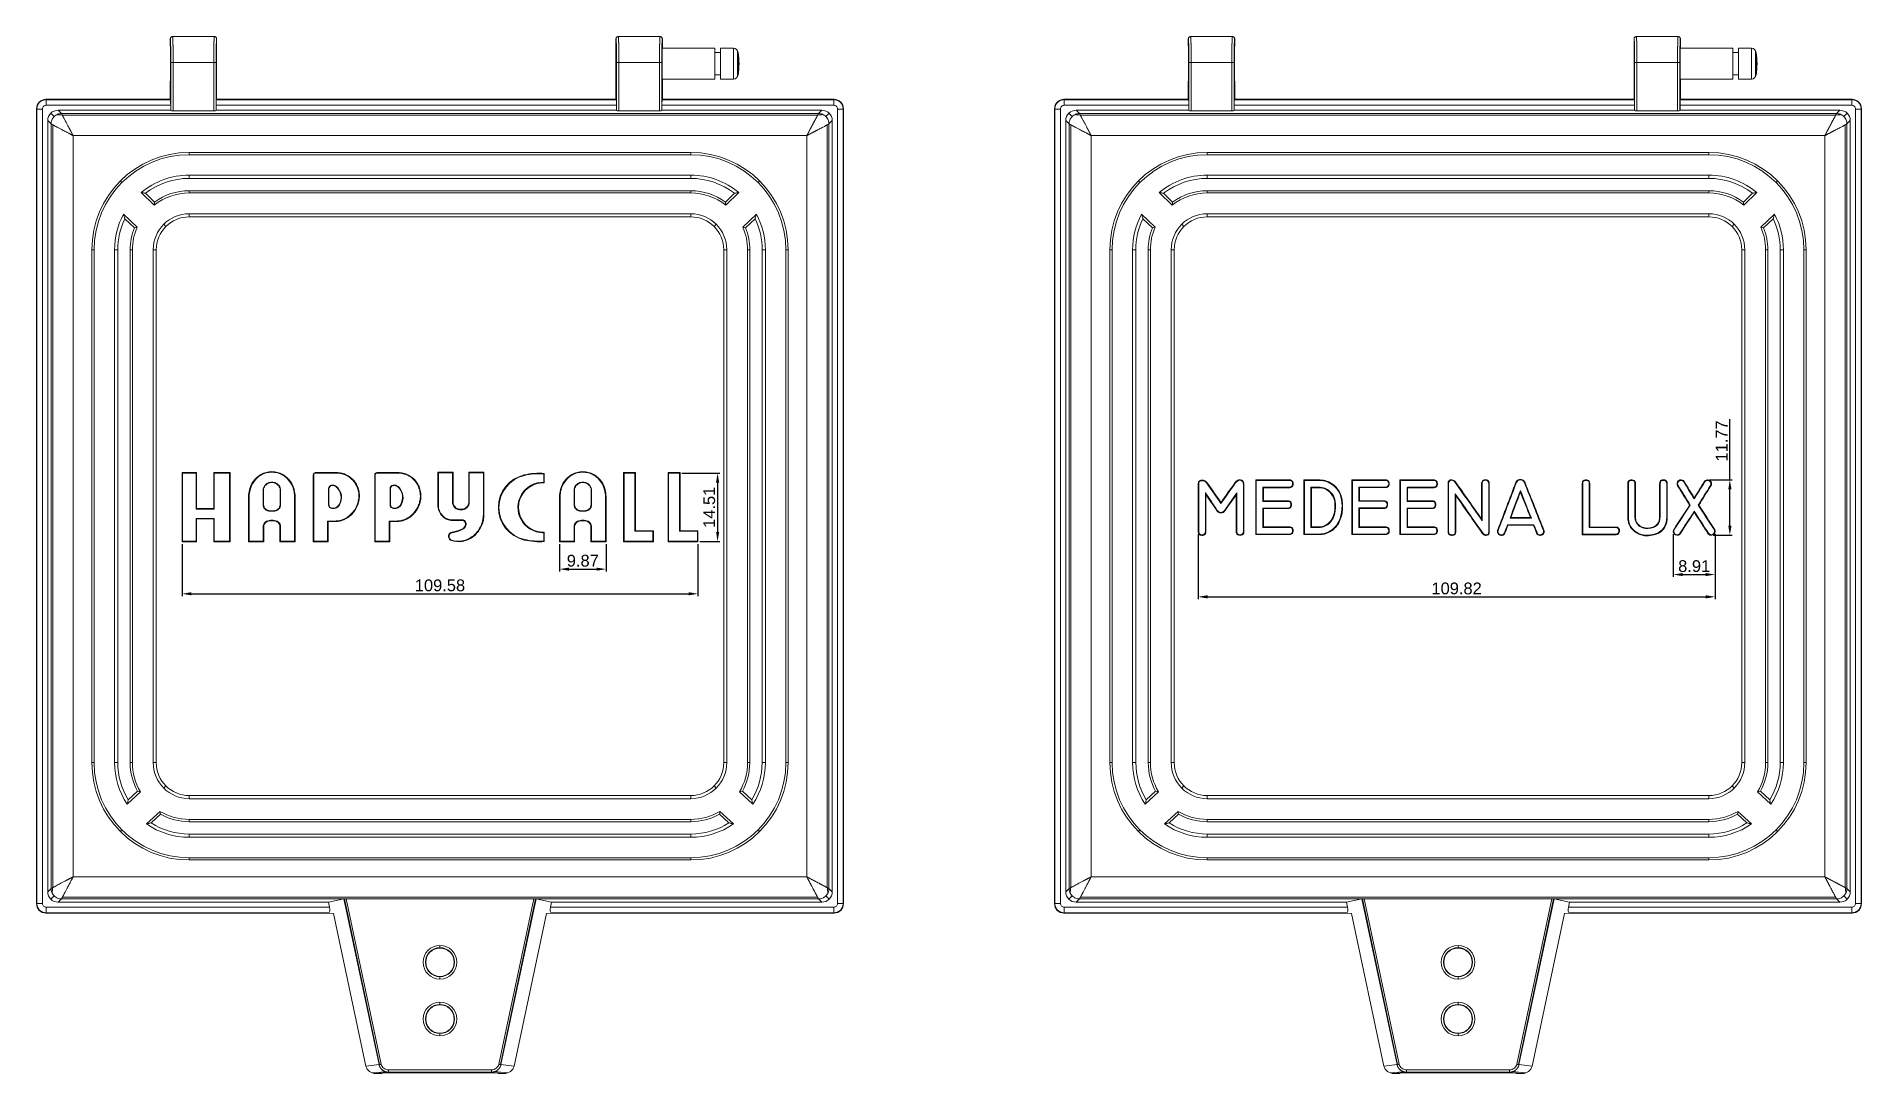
# Model space of a CAD drawing. Header units: millimetres. Extents: x 6520 to 6907, y -5009 to -4789.
import ezdxf

# ---------------------------------------------------------------- set-up
doc = ezdxf.new("R2010")
doc.units = ezdxf.units.MM
doc.layers.add('core', color=7, linetype='Continuous', lineweight=20)
doc.layers.add('dim', color=82, linetype='Continuous', lineweight=9)
doc.styles.get("Standard").update_dxf_attribs({"font": 'arial.ttf'})
doc.dimstyles.new('ISO-25', dxfattribs={"dimtxt": 2.5, "dimasz": 2.5, "dimexe": 1.25, "dimexo": 0.625, "dimtad": 1, "dimdsep": 46, "dimtxsty": 'Standard', "dimcen": 2.5, "dimadec": 0, "dimazin": 0, "dimtfac": 1, "dimtmove": 0, "dimatfit": 3, "dimfxl": 0, "dimarcsym": 0})

msp = doc.modelspace()

# ---------------------------------------------------------------- blocks, each defined once
blk = doc.blocks.new('*D10')
at = {"layer": 'Defpoints', "color": 0, "transparency": 16777216}
for p in [(6874.65, -4883.03), (6875.43, -4894.8), (6879.48, -4894.8)]:
    blk.add_point(p, dxfattribs=at)
at = {"layer": 'dim', "color": 0, "lineweight": -2, "transparency": 16777216}
for p, q in [((6879.48, -4883.03), (6879.48, -4870.16)), ((6875.15, -4883.03), (6879.98, -4883.03)), ((6879.48, -4892.8), (6879.48, -4885.03)), ((6875.93, -4894.8), (6879.98, -4894.8))]:
    blk.add_line(p, q, dxfattribs=at)
at = {"layer": 'dim', "color": 0, "transparency": 16777216}
for points in [[(6879.15, -4885.03), (6879.82, -4885.03), (6879.48, -4883.03)], [(6879.15, -4892.8), (6879.82, -4892.8), (6879.48, -4894.8)]]:
    blk.add_solid(points, dxfattribs=at)
at = {"layer": 'dim', "color": 0, "transparency": 16777216, "insert": (6877.73, -4874.77), "char_height": 2.5, "attachment_point": 5, "rotation": 90}
blk.add_mtext('11.77', dxfattribs=at)
blk = doc.blocks.new('*D11')
at = {"layer": 'Defpoints', "color": 0, "transparency": 16777216}
for p in [(6766.53, -4894.06), (6876.36, -4893.98), (6876.36, -4907.88)]:
    blk.add_point(p, dxfattribs=at)
at = {"layer": 'dim', "color": 0, "lineweight": -2, "transparency": 16777216}
for p, q in [((6766.53, -4894.56), (6766.53, -4908.38)), ((6876.36, -4894.48), (6876.36, -4908.38)), ((6768.53, -4907.88), (6874.36, -4907.88))]:
    blk.add_line(p, q, dxfattribs=at)
at = {"layer": 'dim', "color": 0, "transparency": 16777216}
for points in [[(6768.53, -4907.55), (6768.53, -4908.22), (6766.53, -4907.88)], [(6874.36, -4907.55), (6874.36, -4908.22), (6876.36, -4907.88)]]:
    blk.add_solid(points, dxfattribs=at)
at = {"layer": 'dim', "color": 0, "transparency": 16777216, "insert": (6821.44, -4906.11), "char_height": 2.5, "attachment_point": 5}
blk.add_mtext('109.82', dxfattribs=at)
blk = doc.blocks.new('*D12')
at = {"layer": 'Defpoints', "color": 0, "transparency": 16777216}
for p in [(6867.45, -4894.08), (6876.36, -4894.08), (6876.36, -4903.15)]:
    blk.add_point(p, dxfattribs=at)
at = {"layer": 'dim', "color": 0, "lineweight": -2, "transparency": 16777216}
for p, q in [((6867.45, -4894.58), (6867.45, -4903.65)), ((6876.36, -4894.58), (6876.36, -4903.65)), ((6869.45, -4903.15), (6874.36, -4903.15))]:
    blk.add_line(p, q, dxfattribs=at)
at = {"layer": 'dim', "color": 0, "transparency": 16777216}
for points in [[(6869.45, -4902.82), (6869.45, -4903.48), (6867.45, -4903.15)], [(6874.36, -4902.82), (6874.36, -4903.48), (6876.36, -4903.15)]]:
    blk.add_solid(points, dxfattribs=at)
at = {"layer": 'dim', "color": 0, "transparency": 16777216, "insert": (6871.9, -4901.37), "char_height": 2.5, "attachment_point": 5}
blk.add_mtext('8.91', dxfattribs=at)
blk = doc.blocks.new('*D13')
at = {"layer": 'Defpoints', "color": 0, "transparency": 16777216}
for p in [(6656.36, -4881.61), (6660.23, -4896.12), (6664.47, -4896.12)]:
    blk.add_point(p, dxfattribs=at)
at = {"layer": 'dim', "color": 0, "lineweight": -2, "transparency": 16777216}
for p, q in [((6656.86, -4881.61), (6664.97, -4881.61)), ((6664.47, -4883.61), (6664.47, -4894.12)), ((6660.73, -4896.12), (6664.97, -4896.12))]:
    blk.add_line(p, q, dxfattribs=at)
at = {"layer": 'dim', "color": 0, "transparency": 16777216}
for points in [[(6664.14, -4883.61), (6664.81, -4883.61), (6664.47, -4881.61)], [(6664.14, -4894.12), (6664.81, -4894.12), (6664.47, -4896.12)]]:
    blk.add_solid(points, dxfattribs=at)
at = {"layer": 'dim', "color": 0, "transparency": 16777216, "insert": (6662.7, -4888.86), "char_height": 2.5, "attachment_point": 5, "rotation": 90}
blk.add_mtext('14.51', dxfattribs=at)
blk = doc.blocks.new('*D15')
at = {"layer": 'Defpoints', "color": 0, "transparency": 16777216}
for p in [(6550.72, -4896.18), (6660.29, -4896.18), (6660.29, -4907.24)]:
    blk.add_point(p, dxfattribs=at)
at = {"layer": 'dim', "color": 0, "lineweight": -2, "transparency": 16777216}
for p, q in [((6550.72, -4896.68), (6550.72, -4907.73)), ((6660.29, -4896.68), (6660.29, -4907.73)), ((6552.72, -4907.24), (6658.29, -4907.24))]:
    blk.add_line(p, q, dxfattribs=at)
at = {"layer": 'dim', "color": 0, "transparency": 16777216}
for points in [[(6552.72, -4906.9), (6552.72, -4907.57), (6550.72, -4907.24)], [(6658.29, -4906.9), (6658.29, -4907.57), (6660.29, -4907.24)]]:
    blk.add_solid(points, dxfattribs=at)
at = {"layer": 'dim', "color": 0, "transparency": 16777216, "insert": (6605.5, -4905.46), "char_height": 2.5, "attachment_point": 5}
blk.add_mtext('109.58', dxfattribs=at)
blk = doc.blocks.new('*D16')
at = {"layer": 'Defpoints', "color": 0, "transparency": 16777216}
for p in [(6630.9, -4896.18), (6640.78, -4896.18), (6640.78, -4902)]:
    blk.add_point(p, dxfattribs=at)
at = {"layer": 'dim', "color": 0, "lineweight": -2, "transparency": 16777216}
for p, q in [((6630.9, -4896.68), (6630.9, -4902.5)), ((6640.78, -4896.68), (6640.78, -4902.5)), ((6632.9, -4902), (6638.78, -4902))]:
    blk.add_line(p, q, dxfattribs=at)
at = {"layer": 'dim', "color": 0, "transparency": 16777216}
for points in [[(6632.9, -4901.67), (6632.9, -4902.33), (6630.9, -4902)], [(6638.78, -4901.67), (6638.78, -4902.33), (6640.78, -4902)]]:
    blk.add_solid(points, dxfattribs=at)
at = {"layer": 'dim', "color": 0, "transparency": 16777216, "insert": (6635.84, -4900.22), "char_height": 2.5, "attachment_point": 5}
blk.add_mtext('9.87', dxfattribs=at)

# ---------------------------------------------------------------- dimensions: what is measured, and where the dimension line sits
at = {"layer": 'dim'}
dim = msp.add_linear_dim(base=(6879.483, -4894.801), p1=(6874.651, -4883.03), p2=(6875.425, -4894.801), angle=90, dimstyle='ISO-25', override={"dimasz": 2, "dimexe": 0.49975, "dimexo": 0.49975, "dimgap": 0.49975}, dxfattribs=at)
dim.commit()
dim.dimension.update_dxf_attribs({"geometry": '*D10', "text_midpoint": (6879.483, -4874.765), "dimtype": 160})
dim = msp.add_linear_dim(base=(6664.472, -4896.116), p1=(6656.362, -4881.608), p2=(6660.23, -4896.116), angle=90, dimstyle='ISO-25', override={"dimasz": 2, "dimexe": 0.49975, "dimexo": 0.49975, "dimgap": 0.49975}, dxfattribs=at)
dim.commit()
dim.dimension.update_dxf_attribs({"geometry": '*D13', "text_midpoint": (6662.696, -4888.862)})
for base, p1, p2, picture, middle in [((6876.355, -4907.882), (6766.533, -4894.062), (6876.355, -4893.978), '*D11', (6821.444, -4907.882)), ((6660.2914, -4907.2352), (6550.7156, -4896.1776), (6660.2914, -4896.1776), '*D15', (6605.5035, -4907.2352))]:
    dim = msp.add_linear_dim(base=base, p1=p1, p2=p2, dimstyle='ISO-25', override={"dimasz": 2, "dimexe": 0.49975, "dimexo": 0.49975, "dimgap": 0.49975}, dxfattribs=at)
    dim.commit()
    dim.dimension.update_dxf_attribs({"geometry": picture, "text_midpoint": middle, "dimtype": 160})
for base, p1, p2, picture, middle in [((6876.3554, -4903.1496), (6867.4501, -4894.0792), (6876.3554, -4894.0792), '*D12', (6871.9028, -4901.3734)), ((6640.775, -4901.999), (6630.905, -4896.178), (6640.775, -4896.178), '*D16', (6635.84, -4900.223))]:
    dim = msp.add_linear_dim(base=base, p1=p1, p2=p2, dimstyle='ISO-25', override={"dimasz": 2, "dimexe": 0.49975, "dimexo": 0.49975, "dimgap": 0.49975}, dxfattribs=at)
    dim.commit()
    dim.dimension.update_dxf_attribs({"geometry": picture, "text_midpoint": middle})

# ---------------------------------------------------------------- linework, layer by layer
at = {"layer": 'core', "linetype": 'Continuous', "lineweight": 13}
for p, q in [((6548.227, -4789.362), (6548.218, -4789.362)), ((6548.721, -4788.859), (6548.73, -4788.859)), ((6557.556, -4788.859), (6557.56, -4788.859)), ((6558.067, -4789.362), (6558.059, -4789.362)), ((6642.898, -4789.362), (6642.889, -4789.362)), ((6643.397, -4788.859), (6643.401, -4788.859)), ((6652.227, -4788.859), (6643.401, -4788.859)), ((6652.227, -4788.859), (6652.231, -4788.859)), ((6652.738, -4789.362), (6652.73, -4789.362)), ((6764.462, -4789.362), (6764.453, -4789.362)), ((6764.955, -4788.859), (6764.964, -4788.859)), ((6773.79, -4788.859), (6773.794, -4788.859)), ((6774.302, -4789.362), (6774.293, -4789.362)), ((6859.133, -4789.362), (6859.124, -4789.362)), ((6859.631, -4788.859), (6859.635, -4788.859)), ((6868.461, -4788.859), (6859.635, -4788.859)), ((6868.461, -4788.859), (6868.465, -4788.859)), ((6868.973, -4789.362), (6868.964, -4789.362)), ((6557.468, -4794.387), (6548.818, -4794.387)), ((6548.818, -4794.387), (6548.818, -4804.635)), ((6557.468, -4804.635), (6557.468, -4794.387)), ((6557.962, -4794.387), (6557.962, -4804.599)), ((6652.139, -4794.387), (6643.489, -4794.387)), ((6643.489, -4794.387), (6643.489, -4804.635)), ((6652.139, -4804.635), (6652.139, -4794.387)), ((6652.633, -4794.387), (6652.633, -4804.599)), ((6667.846, -4791.397), (6667.846, -4791.372)), ((6667.846, -4797.904), (6667.846, -4791.397)), ((6668.687, -4797.448), (6668.687, -4791.827)), ((6668.839, -4792.227), (6668.839, -4792.246)), ((6668.839, -4792.246), (6668.839, -4797.048)), ((6773.703, -4794.387), (6765.052, -4794.387)), ((6765.052, -4794.387), (6765.052, -4804.635)), ((6773.703, -4804.635), (6773.703, -4794.387)), ((6774.196, -4794.387), (6774.196, -4804.599)), ((6868.374, -4794.387), (6859.723, -4794.387)), ((6859.723, -4794.387), (6859.723, -4804.635)), ((6868.374, -4804.635), (6868.374, -4794.387)), ((6868.867, -4794.387), (6868.867, -4804.599)), ((6884.08, -4791.397), (6884.08, -4791.372)), ((6884.08, -4797.904), (6884.08, -4791.397)), ((6884.922, -4797.448), (6884.922, -4791.827)), ((6885.074, -4792.227), (6885.074, -4792.246)), ((6885.074, -4792.246), (6885.074, -4797.048)), ((6520.452, -4802.853), (6520.391, -4802.792)), ((6521.873, -4802.264), (6521.812, -4802.203)), ((6521.873, -4802.264), (6548.279, -4802.264)), ((6548.283, -4802.285), (6521.873, -4802.285)), ((6642.954, -4802.285), (6558.003, -4802.285)), ((6558.007, -4802.264), (6642.95, -4802.264)), ((6689.134, -4802.285), (6652.674, -4802.285)), ((6652.678, -4802.264), (6689.134, -4802.264)), ((6689.195, -4802.203), (6689.134, -4802.264)), ((6690.616, -4802.792), (6690.555, -4802.853)), ((6736.686, -4802.853), (6736.625, -4802.792)), ((6738.107, -4802.264), (6738.046, -4802.203)), ((6738.107, -4802.264), (6764.514, -4802.264)), ((6764.517, -4802.285), (6738.107, -4802.285)), ((6859.188, -4802.285), (6774.237, -4802.285)), ((6774.241, -4802.264), (6859.185, -4802.264)), ((6905.369, -4802.285), (6868.908, -4802.285)), ((6868.912, -4802.264), (6905.369, -4802.264)), ((6905.429, -4802.203), (6905.369, -4802.264)), ((6906.851, -4802.792), (6906.789, -4802.853)), ((6519.802, -4804.213), (6519.863, -4804.274)), ((6519.863, -4972.992), (6519.863, -4804.274)), ((6519.884, -4972.992), (6519.884, -4804.274)), ((6521.069, -4804.274), (6521.069, -4972.992)), ((6548.3, -4803.47), (6521.873, -4803.47)), ((6522.835, -4805.16), (6523.542, -4805.867)), ((6525.093, -4805.216), (6524.393, -4804.516)), ((6525.093, -4805.216), (6685.914, -4805.216)), ((6525.295, -4805.593), (6685.712, -4805.593)), ((6642.971, -4803.47), (6557.986, -4803.47)), ((6689.134, -4803.47), (6652.657, -4803.47)), ((6686.614, -4804.516), (6685.914, -4805.216)), ((6687.465, -4805.867), (6688.172, -4805.16)), ((6689.938, -4972.992), (6689.938, -4804.274)), ((6691.123, -4972.992), (6691.123, -4804.274)), ((6691.144, -4804.274), (6691.205, -4804.213)), ((6691.144, -4804.274), (6691.144, -4972.992)), ((6736.036, -4804.213), (6736.097, -4804.274)), ((6736.097, -4972.992), (6736.097, -4804.274)), ((6736.118, -4972.992), (6736.118, -4804.274)), ((6737.303, -4804.274), (6737.303, -4972.992)), ((6764.534, -4803.47), (6738.107, -4803.47)), ((6739.069, -4805.16), (6739.776, -4805.867)), ((6741.327, -4805.216), (6740.627, -4804.516)), ((6741.327, -4805.216), (6902.148, -4805.216)), ((6741.529, -4805.593), (6901.946, -4805.593)), ((6859.205, -4803.47), (6774.22, -4803.47)), ((6905.369, -4803.47), (6868.891, -4803.47)), ((6902.848, -4804.516), (6902.148, -4805.216)), ((6903.7, -4805.867), (6904.406, -4805.16)), ((6906.172, -4972.992), (6906.172, -4804.274)), ((6907.358, -4972.992), (6907.358, -4804.274)), ((6907.378, -4804.274), (6907.439, -4804.213)), ((6907.378, -4804.274), (6907.378, -4972.992)), ((6522.191, -4806.719), (6522.89, -4807.419)), ((6522.89, -4969.847), (6522.89, -4807.419)), ((6523.268, -4807.628), (6523.268, -4969.646)), ((6683.411, -4809.922), (6527.596, -4809.922)), ((6527.596, -4809.922), (6527.596, -4967.344)), ((6683.411, -4967.344), (6683.411, -4809.922)), ((6687.739, -4807.629), (6687.739, -4969.645)), ((6688.116, -4807.419), (6688.816, -4806.719)), ((6688.116, -4807.419), (6688.116, -4969.847)), ((6738.425, -4806.719), (6739.125, -4807.419)), ((6739.125, -4969.847), (6739.125, -4807.419)), ((6739.502, -4807.628), (6739.502, -4969.646)), ((6899.645, -4809.922), (6743.83, -4809.922)), ((6743.83, -4809.922), (6743.83, -4967.344)), ((6899.645, -4967.344), (6899.645, -4809.922)), ((6903.974, -4807.629), (6903.974, -4969.645)), ((6904.351, -4807.419), (6905.051, -4806.719)), ((6904.351, -4807.419), (6904.351, -4969.847)), ((6552.238, -4813.484), (6552.238, -4813.96)), ((6658.768, -4813.96), (6658.768, -4813.484)), ((6768.473, -4813.484), (6768.473, -4813.96)), ((6875.003, -4813.96), (6875.003, -4813.484)), ((6552.238, -4818.301), (6552.238, -4818.996)), ((6658.768, -4818.996), (6658.768, -4818.301)), ((6768.473, -4818.301), (6768.473, -4818.996)), ((6875.003, -4818.996), (6875.003, -4818.301)), ((6537.617, -4819.541), (6537.954, -4819.877)), ((6552.238, -4821.625), (6552.238, -4822.101)), ((6658.768, -4822.101), (6658.768, -4821.625)), ((6673.39, -4819.541), (6673.053, -4819.877)), ((6753.851, -4819.541), (6754.188, -4819.877)), ((6768.473, -4821.625), (6768.473, -4822.101)), ((6875.003, -4822.101), (6875.003, -4821.625)), ((6889.624, -4819.541), (6889.287, -4819.877)), ((6547.292, -4829.216), (6546.828, -4828.752)), ((6552.238, -4826.511), (6552.238, -4827.167)), ((6658.768, -4827.167), (6658.768, -4826.511)), ((6663.715, -4829.216), (6664.179, -4828.752)), ((6763.527, -4829.216), (6763.063, -4828.752)), ((6768.473, -4826.511), (6768.473, -4827.167)), ((6875.003, -4827.167), (6875.003, -4826.511)), ((6879.949, -4829.216), (6880.413, -4828.752)), ((6532.037, -4834.162), (6531.561, -4834.162)), ((6537.072, -4834.162), (6536.377, -4834.162)), ((6540.177, -4834.162), (6539.701, -4834.162)), ((6545.244, -4834.162), (6544.587, -4834.162)), ((6666.419, -4834.162), (6665.763, -4834.162)), ((6671.306, -4834.162), (6670.83, -4834.162)), ((6674.63, -4834.162), (6673.935, -4834.162)), ((6679.446, -4834.162), (6678.97, -4834.162)), ((6748.271, -4834.162), (6747.795, -4834.162)), ((6753.306, -4834.162), (6752.611, -4834.162)), ((6756.412, -4834.162), (6755.936, -4834.162)), ((6761.478, -4834.162), (6760.822, -4834.162)), ((6882.654, -4834.162), (6881.998, -4834.162)), ((6887.54, -4834.162), (6887.064, -4834.162)), ((6890.864, -4834.162), (6890.169, -4834.162)), ((6895.68, -4834.162), (6895.204, -4834.162)), ((6578.706, -4881.943), (6578.583, -4881.943)), ((6578.715, -4881.611), (6578.803, -4881.698)), ((6579.025, -4881.478), (6579.025, -4881.601)), ((6582.467, -4884.159), (6582.486, -4884.254)), ((6583.507, -4881.601), (6583.507, -4881.478)), ((6591.769, -4881.943), (6591.646, -4881.943)), ((6591.779, -4881.611), (6591.866, -4881.698)), ((6592.089, -4881.478), (6592.089, -4881.601)), ((6595.531, -4884.159), (6595.55, -4884.254)), ((6596.571, -4881.601), (6596.571, -4881.478)), ((6564.98, -4886.57), (6564.857, -4886.57)), ((6568.036, -4885.211), (6567.939, -4885.211)), ((6571.644, -4885.211), (6571.548, -4885.211)), ((6574.727, -4886.57), (6574.604, -4886.57)), ((6581.921, -4884.915), (6581.825, -4884.915)), ((6583.533, -4884.445), (6583.468, -4884.516)), ((6594.985, -4884.915), (6594.888, -4884.915)), ((6596.596, -4884.445), (6596.532, -4884.516)), ((6608.163, -4887.833), (6608.286, -4887.833)), ((6611.61, -4887.833), (6611.733, -4887.833)), ((6631.028, -4886.57), (6630.905, -4886.57)), ((6634.084, -4885.211), (6633.987, -4885.211)), ((6637.692, -4885.211), (6637.596, -4885.211)), ((6640.775, -4886.57), (6640.652, -4886.57)), ((6567.939, -4888.335), (6568.036, -4888.335)), ((6568.422, -4889.207), (6568.354, -4889.275)), ((6569.419, -4889.593), (6569.419, -4889.69)), ((6569.513, -4891.611), (6569.513, -4891.734)), ((6570.071, -4891.734), (6570.071, -4891.611)), ((6570.165, -4889.69), (6570.165, -4889.593)), ((6571.23, -4889.275), (6571.162, -4889.207)), ((6571.548, -4888.335), (6571.644, -4888.335)), ((6581.825, -4888.305), (6581.921, -4888.305)), ((6582.671, -4889.149), (6582.675, -4889.052)), ((6583.207, -4891.9), (6583.207, -4891.776)), ((6584.17, -4888.349), (6584.086, -4888.3)), ((6594.888, -4888.305), (6594.985, -4888.305)), ((6595.735, -4889.149), (6595.739, -4889.052)), ((6597.233, -4888.349), (6597.15, -4888.3)), ((6605.048, -4888.36), (6605.171, -4888.36)), ((6606.056, -4890.632), (6605.969, -4890.719)), ((6608.065, -4891.516), (6608.065, -4891.639)), ((6610.258, -4891.639), (6610.258, -4891.516)), ((6614.725, -4890.281), (6614.848, -4890.281)), ((6618.03, -4888.898), (6617.907, -4888.898)), ((6633.987, -4888.335), (6634.084, -4888.335)), ((6634.47, -4889.207), (6634.402, -4889.275)), ((6635.467, -4889.593), (6635.467, -4889.69)), ((6635.561, -4891.611), (6635.561, -4891.734)), ((6636.119, -4891.734), (6636.119, -4891.611)), ((6636.213, -4889.69), (6636.213, -4889.593)), ((6637.278, -4889.275), (6637.21, -4889.207)), ((6637.596, -4888.335), (6637.692, -4888.335)), ((6568.062, -4892.962), (6567.939, -4892.962)), ((6568.366, -4892.037), (6568.453, -4892.125)), ((6571.131, -4892.125), (6571.218, -4892.037)), ((6571.644, -4892.962), (6571.521, -4892.962)), ((6607.93, -4895.946), (6607.967, -4895.828)), ((6608.054, -4894.131), (6608.072, -4894.253)), ((6610.379, -4893.516), (6610.323, -4893.406)), ((6611.052, -4892.424), (6610.929, -4892.419)), ((6634.11, -4892.962), (6633.987, -4892.962)), ((6634.414, -4892.037), (6634.501, -4892.125)), ((6637.179, -4892.125), (6637.266, -4892.037)), ((6637.692, -4892.962), (6637.569, -4892.962)), ((6531.561, -4943.104), (6532.037, -4943.104)), ((6536.377, -4943.104), (6537.072, -4943.104)), ((6539.701, -4943.104), (6540.177, -4943.104)), ((6544.587, -4943.104), (6545.244, -4943.104)), ((6665.763, -4943.104), (6666.419, -4943.104)), ((6670.83, -4943.104), (6671.306, -4943.104)), ((6673.935, -4943.104), (6674.63, -4943.104)), ((6678.97, -4943.104), (6679.446, -4943.104)), ((6747.795, -4943.104), (6748.271, -4943.104)), ((6752.611, -4943.104), (6753.306, -4943.104)), ((6755.936, -4943.104), (6756.412, -4943.104)), ((6760.822, -4943.104), (6761.478, -4943.104)), ((6881.998, -4943.104), (6882.654, -4943.104)), ((6887.064, -4943.104), (6887.54, -4943.104)), ((6890.169, -4943.104), (6890.864, -4943.104)), ((6895.204, -4943.104), (6895.68, -4943.104)), ((6546.828, -4948.514), (6547.292, -4948.05)), ((6552.238, -4950.099), (6552.238, -4950.755)), ((6658.768, -4950.755), (6658.768, -4950.099)), ((6663.715, -4948.05), (6664.179, -4948.514)), ((6763.063, -4948.514), (6763.527, -4948.05)), ((6768.473, -4950.099), (6768.473, -4950.755)), ((6875.003, -4950.755), (6875.003, -4950.099)), ((6879.949, -4948.05), (6880.413, -4948.514)), ((6537.954, -4957.389), (6537.617, -4957.725)), ((6552.238, -4955.165), (6552.238, -4955.641)), ((6658.768, -4955.641), (6658.768, -4955.165)), ((6673.053, -4957.389), (6673.39, -4957.725)), ((6754.188, -4957.389), (6753.851, -4957.725)), ((6768.473, -4955.165), (6768.473, -4955.641)), ((6875.003, -4955.641), (6875.003, -4955.165)), ((6889.287, -4957.389), (6889.624, -4957.725)), ((6552.238, -4958.27), (6552.238, -4958.965)), ((6658.768, -4958.965), (6658.768, -4958.27)), ((6768.473, -4958.27), (6768.473, -4958.965)), ((6875.003, -4958.965), (6875.003, -4958.27)), ((6552.238, -4963.306), (6552.238, -4963.782)), ((6658.768, -4963.782), (6658.768, -4963.306)), ((6768.473, -4963.306), (6768.473, -4963.782)), ((6875.003, -4963.782), (6875.003, -4963.306)), ((6527.596, -4967.344), (6683.411, -4967.344)), ((6743.83, -4967.344), (6899.645, -4967.344)), ((6519.863, -4972.992), (6519.802, -4973.053)), ((6522.89, -4969.847), (6522.191, -4970.547)), ((6523.542, -4971.399), (6522.835, -4972.106)), ((6524.393, -4972.75), (6525.093, -4972.05)), ((6585.22, -4972.05), (6525.093, -4972.05)), ((6685.703, -4971.673), (6525.303, -4971.673)), ((6592.554, -5007.254), (6585.075, -4972.067)), ((6592.682, -5007.227), (6585.205, -4972.051)), ((6593.007, -5007.158), (6585.542, -4972.039)), ((6625.465, -4972.039), (6618, -5007.158)), ((6618.325, -5007.227), (6625.802, -4972.051)), ((6625.932, -4972.067), (6618.453, -5007.254)), ((6685.914, -4972.05), (6625.787, -4972.05)), ((6685.914, -4972.05), (6686.614, -4972.75)), ((6687.465, -4971.399), (6688.172, -4972.106)), ((6688.816, -4970.547), (6688.116, -4969.847)), ((6691.205, -4973.053), (6691.144, -4972.992)), ((6736.097, -4972.992), (6736.036, -4973.053)), ((6739.125, -4969.847), (6738.425, -4970.547)), ((6739.776, -4971.399), (6739.069, -4972.106)), ((6740.627, -4972.75), (6741.327, -4972.05)), ((6801.454, -4972.05), (6741.327, -4972.05)), ((6901.938, -4971.673), (6741.537, -4971.673)), ((6808.789, -5007.254), (6801.309, -4972.067)), ((6808.916, -5007.227), (6801.439, -4972.051)), ((6809.241, -5007.158), (6801.776, -4972.039)), ((6841.699, -4972.039), (6834.234, -5007.158)), ((6834.56, -5007.227), (6842.037, -4972.051)), ((6842.166, -4972.067), (6834.687, -5007.254)), ((6902.148, -4972.05), (6842.022, -4972.05)), ((6902.148, -4972.05), (6902.848, -4972.75)), ((6903.7, -4971.399), (6904.406, -4972.106)), ((6905.051, -4970.547), (6904.351, -4969.847)), ((6907.439, -4973.053), (6907.378, -4972.992)), ((6520.391, -4974.474), (6520.452, -4974.413)), ((6521.812, -4975.063), (6521.873, -4975.002)), ((6521.873, -4973.796), (6582.055, -4973.796)), ((6581.881, -4974.981), (6521.873, -4974.981)), ((6581.797, -4975.002), (6521.873, -4975.002)), ((6628.952, -4973.796), (6689.134, -4973.796)), ((6629.126, -4974.981), (6689.134, -4974.981)), ((6689.134, -4975.002), (6629.21, -4975.002)), ((6689.134, -4975.002), (6689.195, -4975.063)), ((6690.616, -4974.474), (6690.555, -4974.413)), ((6736.625, -4974.474), (6736.686, -4974.413)), ((6738.046, -4975.063), (6738.107, -4975.002)), ((6738.107, -4973.796), (6798.289, -4973.796)), ((6798.115, -4974.981), (6738.107, -4974.981)), ((6798.031, -4975.002), (6738.107, -4975.002)), ((6845.186, -4973.796), (6905.369, -4973.796)), ((6845.361, -4974.981), (6905.369, -4974.981)), ((6905.369, -4975.002), (6845.444, -4975.002)), ((6905.369, -4975.002), (6905.429, -4975.063)), ((6906.851, -4974.474), (6906.789, -4974.413)), ((6605.503, -4981.916), (6605.503, -4982.418)), ((6605.503, -4982.418), (6605.503, -4982.487)), ((6821.738, -4981.916), (6821.738, -4982.418)), ((6821.738, -4982.418), (6821.738, -4982.487)), ((6605.503, -4988.585), (6605.503, -4988.517)), ((6605.503, -4989.088), (6605.503, -4988.585)), ((6821.738, -4988.585), (6821.738, -4988.517)), ((6821.738, -4989.088), (6821.738, -4988.585)), ((6605.503, -4993.976), (6605.503, -4994.478)), ((6605.503, -4994.478), (6605.503, -4994.547)), ((6821.738, -4993.976), (6821.738, -4994.478)), ((6821.738, -4994.478), (6821.738, -4994.547)), ((6605.503, -5000.645), (6605.503, -5000.577)), ((6605.503, -5001.148), (6605.503, -5000.645)), ((6821.738, -5000.645), (6821.738, -5000.577)), ((6821.738, -5001.148), (6821.738, -5000.645)), ((6592.554, -5007.254), (6589.761, -5007.541)), ((6592.993, -5008.135), (6593.761, -5008.757)), ((6621.246, -5007.541), (6618.453, -5007.254)), ((6808.789, -5007.254), (6805.995, -5007.541)), ((6809.227, -5008.135), (6809.995, -5008.757)), ((6837.48, -5007.541), (6834.687, -5007.254)), ((6593.761, -5008.757), (6591.16, -5009.025)), ((6591.867, -5009.134), (6594.586, -5008.854)), ((6594.586, -5008.352), (6616.421, -5008.352)), ((6616.421, -5008.833), (6594.586, -5008.833)), ((6616.421, -5008.854), (6594.586, -5008.854)), ((6616.421, -5008.854), (6619.14, -5009.134)), ((6619.847, -5009.025), (6617.101, -5008.743)), ((6809.995, -5008.757), (6807.394, -5009.025)), ((6808.101, -5009.134), (6810.821, -5008.854)), ((6810.821, -5008.352), (6832.655, -5008.352)), ((6832.655, -5008.833), (6810.821, -5008.833)), ((6832.655, -5008.854), (6810.821, -5008.854)), ((6832.655, -5008.854), (6835.374, -5009.134)), ((6836.081, -5009.025), (6833.335, -5008.743))]:
    msp.add_line(p, q, dxfattribs=at)
at = {"layer": 'core', "linetype": 'Continuous', "lineweight": 18}
for p, q in [((6548.218, -4789.362), (6548.218, -4790.829)), ((6548.721, -4788.859), (6548.73, -4788.859)), ((6548.73, -4788.859), (6557.556, -4788.859)), ((6557.556, -4788.859), (6557.565, -4788.859)), ((6558.067, -4790.829), (6558.067, -4789.362)), ((6642.889, -4789.362), (6642.889, -4799.914)), ((6643.392, -4788.859), (6643.401, -4788.859)), ((6643.401, -4788.859), (6652.227, -4788.859)), ((6652.227, -4788.859), (6652.236, -4788.859)), ((6652.738, -4791.372), (6652.738, -4789.362)), ((6764.453, -4789.362), (6764.453, -4790.829)), ((6764.955, -4788.859), (6764.964, -4788.859)), ((6764.964, -4788.859), (6773.79, -4788.859)), ((6773.79, -4788.859), (6773.799, -4788.859)), ((6774.302, -4790.829), (6774.302, -4789.362)), ((6859.124, -4789.362), (6859.124, -4799.914)), ((6859.626, -4788.859), (6859.635, -4788.859)), ((6859.635, -4788.859), (6868.461, -4788.859)), ((6868.461, -4788.859), (6868.47, -4788.859)), ((6868.973, -4791.372), (6868.973, -4789.362)), ((6548.315, -4804.592), (6548.315, -4794.386)), ((6557.971, -4794.386), (6557.971, -4804.592)), ((6642.986, -4804.592), (6642.986, -4794.386)), ((6652.642, -4794.386), (6652.642, -4804.592)), ((6663.894, -4791.372), (6652.738, -4791.372)), ((6663.894, -4797.904), (6663.894, -4791.372)), ((6665.1, -4792.251), (6663.894, -4792.251)), ((6667.846, -4791.372), (6665.1, -4791.372)), ((6665.1, -4791.372), (6665.1, -4797.904)), ((6764.549, -4804.592), (6764.549, -4794.386)), ((6774.205, -4794.386), (6774.205, -4804.592)), ((6859.22, -4804.592), (6859.22, -4794.386)), ((6868.876, -4794.386), (6868.876, -4804.592)), ((6880.128, -4791.372), (6868.973, -4791.372)), ((6880.128, -4797.904), (6880.128, -4791.372)), ((6881.334, -4792.251), (6880.128, -4792.251)), ((6884.08, -4791.372), (6881.334, -4791.372)), ((6881.334, -4791.372), (6881.334, -4797.904)), ((6548.218, -4798.447), (6548.218, -4799.914)), ((6558.067, -4799.914), (6558.067, -4798.447)), ((6663.894, -4797.904), (6652.738, -4797.904)), ((6652.738, -4799.914), (6652.738, -4797.904)), ((6665.1, -4797.025), (6663.894, -4797.025)), ((6667.846, -4797.904), (6665.1, -4797.904)), ((6764.453, -4798.447), (6764.453, -4799.914)), ((6774.302, -4799.914), (6774.302, -4798.447)), ((6880.128, -4797.904), (6868.973, -4797.904)), ((6868.973, -4799.914), (6868.973, -4797.904)), ((6881.334, -4797.025), (6880.128, -4797.025)), ((6884.08, -4797.904), (6881.334, -4797.904)), ((6548.218, -4802.203), (6521.812, -4802.203)), ((6548.218, -4802.203), (6548.218, -4799.914)), ((6548.218, -4802.203), (6548.279, -4802.264)), ((6558.067, -4802.203), (6558.007, -4802.264)), ((6558.067, -4799.914), (6558.067, -4802.203)), ((6642.889, -4802.203), (6558.067, -4802.203)), ((6642.889, -4802.203), (6642.889, -4799.914)), ((6642.889, -4802.203), (6642.95, -4802.264)), ((6652.738, -4802.203), (6652.678, -4802.264)), ((6652.738, -4799.914), (6652.738, -4802.203)), ((6689.195, -4802.203), (6652.738, -4802.203)), ((6764.453, -4802.203), (6738.046, -4802.203)), ((6764.453, -4802.203), (6764.453, -4799.914)), ((6764.453, -4802.203), (6764.514, -4802.264)), ((6774.302, -4802.203), (6774.241, -4802.264)), ((6774.302, -4799.914), (6774.302, -4802.203)), ((6859.124, -4802.203), (6774.302, -4802.203)), ((6859.124, -4802.203), (6859.124, -4799.914)), ((6859.124, -4802.203), (6859.185, -4802.264)), ((6868.973, -4802.203), (6868.912, -4802.264)), ((6868.973, -4799.914), (6868.973, -4802.203)), ((6905.429, -4802.203), (6868.973, -4802.203)), ((6519.802, -4818.685), (6519.802, -4804.213)), ((6524.393, -4804.516), (6548.3, -4804.516)), ((6548.3, -4804.516), (6548.3, -4803.47)), ((6548.315, -4804.592), (6548.3, -4804.516)), ((6548.818, -4804.635), (6557.468, -4804.635)), ((6557.986, -4804.516), (6557.971, -4804.592)), ((6557.986, -4804.516), (6557.986, -4803.47)), ((6557.986, -4804.516), (6642.971, -4804.516)), ((6642.971, -4804.516), (6642.971, -4803.47)), ((6642.986, -4804.592), (6642.971, -4804.516)), ((6643.489, -4804.635), (6652.139, -4804.635)), ((6652.657, -4804.516), (6652.642, -4804.592)), ((6652.657, -4804.516), (6652.657, -4803.47)), ((6652.657, -4804.516), (6686.614, -4804.516)), ((6691.205, -4818.685), (6691.205, -4804.213)), ((6736.036, -4818.685), (6736.036, -4804.213)), ((6740.627, -4804.516), (6764.534, -4804.516)), ((6764.534, -4804.516), (6764.534, -4803.47)), ((6764.549, -4804.592), (6764.534, -4804.516)), ((6765.052, -4804.635), (6773.703, -4804.635)), ((6774.22, -4804.516), (6774.205, -4804.592)), ((6774.22, -4804.516), (6774.22, -4803.47)), ((6774.22, -4804.516), (6859.205, -4804.516)), ((6859.205, -4804.516), (6859.205, -4803.47)), ((6859.22, -4804.592), (6859.205, -4804.516)), ((6859.723, -4804.635), (6868.374, -4804.635)), ((6868.891, -4804.516), (6868.876, -4804.592)), ((6868.891, -4804.516), (6868.891, -4803.47)), ((6868.891, -4804.516), (6902.848, -4804.516)), ((6907.439, -4818.685), (6907.439, -4804.213)), ((6522.191, -4970.547), (6522.191, -4806.719)), ((6688.816, -4970.547), (6688.816, -4806.719)), ((6738.425, -4970.547), (6738.425, -4806.719)), ((6905.051, -4970.547), (6905.051, -4806.719)), ((6658.768, -4813.484), (6552.238, -4813.484)), ((6552.238, -4813.96), (6658.768, -4813.96)), ((6875.003, -4813.484), (6768.473, -4813.484)), ((6768.473, -4813.96), (6875.003, -4813.96)), ((6658.768, -4818.301), (6552.238, -4818.301)), ((6875.003, -4818.301), (6768.473, -4818.301)), ((6519.802, -4852.855), (6519.802, -4821.901)), ((6542.047, -4822.008), (6544.801, -4824.667)), ((6544.868, -4824.02), (6542.952, -4822.171)), ((6552.238, -4818.996), (6658.768, -4818.996)), ((6658.768, -4821.625), (6552.238, -4821.625)), ((6552.238, -4822.101), (6658.768, -4822.101)), ((6668.055, -4822.171), (6666.139, -4824.02)), ((6666.206, -4824.667), (6668.96, -4822.008)), ((6691.205, -4852.855), (6691.205, -4821.901)), ((6736.036, -4852.855), (6736.036, -4821.901)), ((6758.281, -4822.008), (6761.035, -4824.667)), ((6761.102, -4824.02), (6759.187, -4822.171)), ((6768.473, -4818.996), (6875.003, -4818.996)), ((6875.003, -4821.625), (6768.473, -4821.625)), ((6768.473, -4822.101), (6875.003, -4822.101)), ((6884.289, -4822.171), (6882.374, -4824.02)), ((6882.44, -4824.667), (6885.194, -4822.008)), ((6907.439, -4852.855), (6907.439, -4821.901)), ((6541.167, -4829.378), (6538.294, -4826.604)), ((6538.573, -4827.585), (6540.588, -4829.531)), ((6658.768, -4826.511), (6552.238, -4826.511)), ((6552.238, -4827.167), (6658.768, -4827.167)), ((6672.713, -4826.604), (6669.84, -4829.378)), ((6670.419, -4829.531), (6672.434, -4827.585)), ((6757.401, -4829.378), (6754.528, -4826.604)), ((6754.807, -4827.585), (6756.822, -4829.531)), ((6875.003, -4826.511), (6768.473, -4826.511)), ((6768.473, -4827.167), (6875.003, -4827.167)), ((6888.948, -4826.604), (6886.075, -4829.378)), ((6886.653, -4829.531), (6888.669, -4827.585)), ((6531.561, -4834.162), (6531.561, -4943.104)), ((6532.037, -4943.104), (6532.037, -4834.162)), ((6536.377, -4834.162), (6536.377, -4943.104)), ((6537.072, -4834.162), (6537.072, -4943.104)), ((6539.701, -4834.162), (6539.701, -4943.104)), ((6540.177, -4834.162), (6540.177, -4943.104)), ((6544.587, -4834.162), (6544.587, -4943.104)), ((6545.244, -4834.162), (6545.244, -4943.104)), ((6665.763, -4834.162), (6665.763, -4943.104)), ((6666.419, -4834.162), (6666.419, -4943.104)), ((6670.83, -4834.162), (6670.83, -4943.104)), ((6671.306, -4834.162), (6671.306, -4943.104)), ((6673.935, -4834.162), (6673.935, -4943.104)), ((6674.63, -4834.162), (6674.63, -4943.104)), ((6678.97, -4943.104), (6678.97, -4834.162)), ((6679.446, -4834.162), (6679.446, -4943.104)), ((6747.795, -4834.162), (6747.795, -4943.104)), ((6748.271, -4943.104), (6748.271, -4834.162)), ((6752.611, -4834.162), (6752.611, -4943.104)), ((6753.306, -4834.162), (6753.306, -4943.104)), ((6755.936, -4834.162), (6755.936, -4943.104)), ((6756.412, -4834.162), (6756.412, -4943.104)), ((6760.822, -4834.162), (6760.822, -4943.104)), ((6761.478, -4834.162), (6761.478, -4943.104)), ((6881.998, -4834.162), (6881.998, -4943.104)), ((6882.654, -4834.162), (6882.654, -4943.104)), ((6887.064, -4834.162), (6887.064, -4943.104)), ((6887.54, -4834.162), (6887.54, -4943.104)), ((6890.169, -4834.162), (6890.169, -4943.104)), ((6890.864, -4834.162), (6890.864, -4943.104)), ((6895.204, -4943.104), (6895.204, -4834.162)), ((6895.68, -4834.162), (6895.68, -4943.104)), ((6519.802, -4887.025), (6519.802, -4856.071)), ((6691.205, -4887.025), (6691.205, -4856.071)), ((6736.036, -4887.025), (6736.036, -4856.071)), ((6907.439, -4887.025), (6907.439, -4856.071)), ((6550.716, -4881.491), (6553.808, -4881.491)), ((6550.716, -4881.491), (6550.839, -4881.614)), ((6550.716, -4896.178), (6550.716, -4881.491)), ((6550.839, -4881.614), (6553.685, -4881.614)), ((6550.839, -4896.055), (6550.839, -4881.614)), ((6553.808, -4881.491), (6553.685, -4881.614)), ((6553.685, -4889.231), (6553.685, -4881.614)), ((6553.808, -4889.108), (6553.808, -4881.491)), ((6557.439, -4881.491), (6557.562, -4881.614)), ((6557.439, -4881.491), (6560.915, -4881.491)), ((6557.439, -4889.108), (6557.439, -4881.491)), ((6557.562, -4881.614), (6560.791, -4881.614)), ((6557.562, -4889.231), (6557.562, -4881.614)), ((6560.915, -4881.491), (6560.791, -4881.614)), ((6560.791, -4896.055), (6560.791, -4881.614)), ((6560.915, -4896.178), (6560.915, -4881.491)), ((6578.583, -4881.943), (6578.583, -4896.178)), ((6578.706, -4881.943), (6578.706, -4896.055)), ((6583.507, -4881.478), (6579.025, -4881.478)), ((6583.507, -4881.601), (6579.025, -4881.601)), ((6591.646, -4881.943), (6591.646, -4896.178)), ((6591.769, -4881.943), (6591.769, -4896.055)), ((6596.571, -4881.478), (6592.089, -4881.478)), ((6596.571, -4881.601), (6592.089, -4881.601)), ((6605.048, -4881.424), (6605.171, -4881.547)), ((6605.048, -4881.424), (6605.048, -4888.36)), ((6608.286, -4881.424), (6605.048, -4881.424)), ((6608.163, -4881.547), (6605.171, -4881.547)), ((6605.171, -4881.547), (6605.171, -4888.36)), ((6608.286, -4881.424), (6608.163, -4881.547)), ((6608.163, -4887.833), (6608.163, -4881.547)), ((6608.286, -4887.833), (6608.286, -4881.424)), ((6611.61, -4881.424), (6611.733, -4881.547)), ((6611.61, -4881.424), (6611.61, -4887.833)), ((6614.848, -4881.424), (6611.61, -4881.424)), ((6614.725, -4881.547), (6611.733, -4881.547)), ((6611.733, -4881.547), (6611.733, -4887.833)), ((6614.848, -4881.424), (6614.725, -4881.547)), ((6614.725, -4890.281), (6614.725, -4881.547)), ((6614.848, -4890.281), (6614.848, -4881.424)), ((6627.534, -4883.534), (6627.534, -4881.773)), ((6627.657, -4883.662), (6627.657, -4881.658)), ((6644.478, -4881.485), (6644.601, -4881.608)), ((6644.478, -4881.485), (6647.015, -4881.485)), ((6644.478, -4896.178), (6644.478, -4881.485)), ((6644.601, -4881.608), (6646.892, -4881.608)), ((6644.601, -4896.055), (6644.601, -4881.608)), ((6647.015, -4881.485), (6646.892, -4881.608)), ((6646.892, -4893.958), (6646.892, -4881.608)), ((6647.015, -4893.835), (6647.015, -4881.485)), ((6653.947, -4896.178), (6653.947, -4881.485)), ((6653.947, -4881.485), (6654.07, -4881.608)), ((6653.947, -4881.485), (6656.485, -4881.485)), ((6654.07, -4881.608), (6656.362, -4881.608)), ((6654.07, -4896.055), (6654.07, -4881.608)), ((6656.485, -4881.485), (6656.362, -4881.608)), ((6656.362, -4893.958), (6656.362, -4881.608)), ((6656.485, -4893.835), (6656.485, -4881.485)), ((6564.857, -4886.57), (6564.857, -4896.178)), ((6564.98, -4886.57), (6564.98, -4896.055)), ((6567.939, -4888.335), (6567.939, -4885.211)), ((6568.036, -4888.335), (6568.036, -4885.211)), ((6571.548, -4885.211), (6571.548, -4888.335)), ((6571.644, -4885.211), (6571.644, -4888.335)), ((6574.604, -4896.055), (6574.604, -4886.57)), ((6574.727, -4896.178), (6574.727, -4886.57)), ((6581.825, -4888.305), (6581.825, -4884.915)), ((6581.921, -4888.305), (6581.921, -4884.915)), ((6588.39, -4886.692), (6588.267, -4886.686)), ((6594.888, -4888.305), (6594.888, -4884.915)), ((6594.985, -4888.305), (6594.985, -4884.915)), ((6601.453, -4886.692), (6601.33, -4886.686)), ((6630.905, -4886.57), (6630.905, -4896.178)), ((6631.028, -4886.57), (6631.028, -4896.055)), ((6633.987, -4888.335), (6633.987, -4885.211)), ((6634.084, -4888.335), (6634.084, -4885.211)), ((6637.596, -4885.211), (6637.596, -4888.335)), ((6637.692, -4885.211), (6637.692, -4888.335)), ((6640.652, -4896.055), (6640.652, -4886.57)), ((6640.775, -4896.178), (6640.775, -4886.57)), ((6519.802, -4921.195), (6519.802, -4890.241)), ((6553.808, -4889.108), (6553.685, -4889.231)), ((6553.685, -4889.231), (6557.562, -4889.231)), ((6553.808, -4891.334), (6553.685, -4891.21)), ((6553.685, -4896.055), (6553.685, -4891.21)), ((6553.685, -4891.21), (6557.562, -4891.21)), ((6553.808, -4889.108), (6557.439, -4889.108)), ((6553.808, -4896.178), (6553.808, -4891.334)), ((6553.808, -4891.334), (6557.439, -4891.334)), ((6557.439, -4889.108), (6557.562, -4889.231)), ((6557.439, -4891.334), (6557.562, -4891.21)), ((6557.439, -4896.178), (6557.439, -4891.334)), ((6557.562, -4896.055), (6557.562, -4891.21)), ((6570.165, -4889.593), (6569.419, -4889.593)), ((6570.165, -4889.69), (6569.419, -4889.69)), ((6569.513, -4891.611), (6570.071, -4891.611)), ((6569.513, -4891.734), (6570.071, -4891.734)), ((6581.635, -4896.055), (6581.635, -4891.776)), ((6581.635, -4891.776), (6583.207, -4891.776)), ((6581.758, -4891.9), (6581.635, -4891.776)), ((6581.758, -4896.178), (6581.758, -4891.9)), ((6581.758, -4891.9), (6583.207, -4891.9)), ((6594.699, -4896.055), (6594.699, -4891.776)), ((6594.699, -4891.776), (6596.27, -4891.776)), ((6594.822, -4891.9), (6594.699, -4891.776)), ((6594.822, -4891.9), (6596.27, -4891.9)), ((6594.822, -4896.178), (6594.822, -4891.9)), ((6596.27, -4891.9), (6596.27, -4891.776)), ((6608.065, -4891.516), (6610.258, -4891.516)), ((6608.065, -4891.639), (6610.258, -4891.639)), ((6636.213, -4889.593), (6635.467, -4889.593)), ((6636.213, -4889.69), (6635.467, -4889.69)), ((6635.561, -4891.611), (6636.119, -4891.611)), ((6635.561, -4891.734), (6636.119, -4891.734)), ((6691.205, -4921.195), (6691.205, -4890.241)), ((6736.036, -4921.195), (6736.036, -4890.241)), ((6907.439, -4921.195), (6907.439, -4890.241)), ((6567.939, -4896.055), (6567.939, -4892.962)), ((6568.062, -4896.178), (6568.062, -4892.962)), ((6571.521, -4892.962), (6571.521, -4896.178)), ((6571.644, -4892.962), (6571.644, -4896.055)), ((6627.534, -4896.023), (6627.534, -4894.262)), ((6627.657, -4896.138), (6627.657, -4894.134)), ((6633.987, -4896.055), (6633.987, -4892.962)), ((6634.11, -4896.178), (6634.11, -4892.962)), ((6637.569, -4892.962), (6637.569, -4896.178)), ((6637.692, -4892.962), (6637.692, -4896.055)), ((6647.015, -4893.835), (6646.892, -4893.958)), ((6646.892, -4893.958), (6650.699, -4893.958)), ((6647.015, -4893.835), (6650.822, -4893.835)), ((6650.822, -4893.835), (6650.699, -4893.958)), ((6650.699, -4896.055), (6650.699, -4893.958)), ((6650.822, -4896.178), (6650.822, -4893.835)), ((6656.485, -4893.835), (6656.362, -4893.958)), ((6656.362, -4893.958), (6660.168, -4893.958)), ((6656.485, -4893.835), (6660.291, -4893.835)), ((6660.291, -4893.835), (6660.168, -4893.958)), ((6660.168, -4896.055), (6660.168, -4893.958)), ((6660.291, -4896.178), (6660.291, -4893.835)), ((6550.716, -4896.178), (6550.839, -4896.055)), ((6550.716, -4896.178), (6553.808, -4896.178)), ((6550.839, -4896.055), (6553.685, -4896.055)), ((6553.808, -4896.178), (6553.685, -4896.055)), ((6557.439, -4896.178), (6557.562, -4896.055)), ((6557.439, -4896.178), (6560.915, -4896.178)), ((6557.562, -4896.055), (6560.791, -4896.055)), ((6560.915, -4896.178), (6560.791, -4896.055)), ((6564.857, -4896.178), (6564.98, -4896.055)), ((6564.857, -4896.178), (6568.062, -4896.178)), ((6564.98, -4896.055), (6567.939, -4896.055)), ((6568.062, -4896.178), (6567.939, -4896.055)), ((6571.521, -4896.178), (6571.644, -4896.055)), ((6571.521, -4896.178), (6574.727, -4896.178)), ((6571.644, -4896.055), (6574.604, -4896.055)), ((6574.727, -4896.178), (6574.604, -4896.055)), ((6578.583, -4896.178), (6578.706, -4896.055)), ((6578.583, -4896.178), (6581.758, -4896.178)), ((6578.706, -4896.055), (6581.635, -4896.055)), ((6581.758, -4896.178), (6581.635, -4896.055)), ((6591.646, -4896.178), (6591.769, -4896.055)), ((6591.646, -4896.178), (6594.822, -4896.178)), ((6591.769, -4896.055), (6594.699, -4896.055)), ((6594.822, -4896.178), (6594.699, -4896.055)), ((6630.905, -4896.178), (6631.028, -4896.055)), ((6630.905, -4896.178), (6634.11, -4896.178)), ((6631.028, -4896.055), (6633.987, -4896.055)), ((6634.11, -4896.178), (6633.987, -4896.055)), ((6637.569, -4896.178), (6637.692, -4896.055)), ((6637.569, -4896.178), (6640.775, -4896.178)), ((6637.692, -4896.055), (6640.652, -4896.055)), ((6640.775, -4896.178), (6640.652, -4896.055)), ((6644.478, -4896.178), (6644.601, -4896.055)), ((6644.478, -4896.178), (6650.822, -4896.178)), ((6644.601, -4896.055), (6650.699, -4896.055)), ((6650.822, -4896.178), (6650.699, -4896.055)), ((6653.947, -4896.178), (6654.07, -4896.055)), ((6653.947, -4896.178), (6660.291, -4896.178)), ((6654.07, -4896.055), (6660.168, -4896.055)), ((6660.291, -4896.178), (6660.168, -4896.055)), ((6519.802, -4955.365), (6519.802, -4924.411)), ((6691.205, -4955.365), (6691.205, -4924.411)), ((6736.036, -4955.365), (6736.036, -4924.411)), ((6907.439, -4955.365), (6907.439, -4924.411)), ((6539.056, -4951.924), (6541.889, -4949.297)), ((6541.269, -4949.174), (6539.294, -4951.006)), ((6658.768, -4950.099), (6552.238, -4950.099)), ((6669.118, -4949.297), (6671.951, -4951.924)), ((6671.713, -4951.006), (6669.738, -4949.174)), ((6755.29, -4951.924), (6758.123, -4949.297)), ((6757.503, -4949.174), (6755.528, -4951.006)), ((6875.003, -4950.099), (6768.473, -4950.099)), ((6885.353, -4949.297), (6888.185, -4951.924)), ((6887.948, -4951.006), (6885.973, -4949.174)), ((6546.034, -4953.447), (6543.162, -4956.111)), ((6552.238, -4950.755), (6658.768, -4950.755)), ((6667.845, -4956.111), (6664.973, -4953.447)), ((6762.268, -4953.447), (6759.396, -4956.111)), ((6768.473, -4950.755), (6875.003, -4950.755)), ((6884.08, -4956.111), (6881.207, -4953.447)), ((6544.124, -4955.917), (6546.132, -4954.054)), ((6658.768, -4955.165), (6552.238, -4955.165)), ((6552.238, -4955.641), (6658.768, -4955.641)), ((6664.875, -4954.054), (6666.883, -4955.917)), ((6760.358, -4955.917), (6762.366, -4954.054)), ((6875.003, -4955.165), (6768.473, -4955.165)), ((6768.473, -4955.641), (6875.003, -4955.641)), ((6881.109, -4954.054), (6883.118, -4955.917)), ((6519.802, -4973.053), (6519.802, -4958.581)), ((6658.768, -4958.27), (6552.238, -4958.27)), ((6552.238, -4958.965), (6658.768, -4958.965)), ((6691.205, -4973.053), (6691.205, -4958.581)), ((6736.036, -4973.053), (6736.036, -4958.581)), ((6875.003, -4958.27), (6768.473, -4958.27)), ((6768.473, -4958.965), (6875.003, -4958.965)), ((6907.439, -4973.053), (6907.439, -4958.581)), ((6658.768, -4963.306), (6552.238, -4963.306)), ((6552.238, -4963.782), (6658.768, -4963.782)), ((6875.003, -4963.306), (6768.473, -4963.306)), ((6768.473, -4963.782), (6875.003, -4963.782)), ((6581.833, -4972.75), (6524.393, -4972.75)), ((6585.075, -4972.067), (6581.833, -4972.75)), ((6581.833, -4972.75), (6582.055, -4973.796)), ((6625.465, -4972.039), (6585.542, -4972.039)), ((6629.174, -4972.75), (6625.932, -4972.067)), ((6628.952, -4973.796), (6629.174, -4972.75)), ((6629.174, -4972.75), (6686.614, -4972.75)), ((6798.067, -4972.75), (6740.627, -4972.75)), ((6801.309, -4972.067), (6798.067, -4972.75)), ((6798.067, -4972.75), (6798.289, -4973.796)), ((6841.699, -4972.039), (6801.776, -4972.039)), ((6845.409, -4972.75), (6842.166, -4972.067)), ((6845.186, -4973.796), (6845.409, -4972.75)), ((6845.409, -4972.75), (6902.848, -4972.75)), ((6580.296, -4975.063), (6521.812, -4975.063)), ((6580.296, -4975.063), (6581.797, -4975.002)), ((6582.879, -4975.166), (6580.296, -4975.063)), ((6582.879, -4975.166), (6589.761, -5007.541)), ((6621.246, -5007.541), (6628.128, -4975.166)), ((6628.128, -4975.166), (6630.711, -4975.063)), ((6630.711, -4975.063), (6629.21, -4975.002)), ((6630.711, -4975.063), (6689.195, -4975.063)), ((6796.531, -4975.063), (6738.046, -4975.063)), ((6796.531, -4975.063), (6798.031, -4975.002)), ((6799.114, -4975.166), (6796.531, -4975.063)), ((6799.114, -4975.166), (6805.995, -5007.541)), ((6837.48, -5007.541), (6844.362, -4975.166)), ((6844.362, -4975.166), (6846.945, -4975.063)), ((6846.945, -4975.063), (6845.444, -4975.002)), ((6846.945, -4975.063), (6905.429, -4975.063)), ((6593.157, -5009.134), (6591.867, -5009.134)), ((6593.157, -5009.134), (6593.242, -5009.026)), ((6617.764, -5009.026), (6593.242, -5009.026)), ((6617.764, -5009.026), (6617.85, -5009.134)), ((6617.85, -5009.134), (6619.14, -5009.134)), ((6809.391, -5009.134), (6808.101, -5009.134)), ((6809.391, -5009.134), (6809.477, -5009.026)), ((6833.999, -5009.026), (6809.477, -5009.026)), ((6833.999, -5009.026), (6834.085, -5009.134)), ((6834.085, -5009.134), (6835.374, -5009.134))]:
    msp.add_line(p, q, dxfattribs=at)
for centre, radius, start, end in [((6667.846, -4792.377), 1.005, 8.54468, 90), ((6652.795, -4794.638), 16.224, 0, 8.54468), ((6652.795, -4794.638), 16.224, 351.45532, 0), ((6884.08, -4792.377), 1.005, 8.54468, 90), ((6869.03, -4794.638), 16.224, 0, 8.54468), ((6869.03, -4794.638), 16.224, 351.45532, 0), ((6667.846, -4796.899), 1.005, 270, 351.45532), ((6884.08, -4796.899), 1.005, 270, 351.45532), ((6552.238, -4834.162), 20.678, 90, 180), ((6552.238, -4834.162), 20.202, 90, 180), ((6658.768, -4834.162), 20.678, 0, 90), ((6658.768, -4834.162), 20.202, 0, 90), ((6768.473, -4834.162), 20.678, 90, 180), ((6768.473, -4834.162), 20.202, 90, 180), ((6875.003, -4834.162), 20.678, 0, 90), ((6875.003, -4834.162), 20.202, 0, 90), ((6552.238, -4834.162), 15.861, 90, 129.98095), ((6658.768, -4834.162), 15.861, 50.01905, 90), ((6768.473, -4834.162), 15.861, 90, 129.98095), ((6875.003, -4834.162), 15.861, 50.01905, 90), ((6552.238, -4834.162), 15.166, 90, 127.75511), ((6552.238, -4834.162), 12.061, 90, 128.07229), ((6552.238, -4834.162), 12.537, 90, 126.00897), ((6658.768, -4834.162), 15.166, 52.24489, 90), ((6658.768, -4834.162), 12.537, 53.99103, 90), ((6658.768, -4834.162), 12.061, 51.92771, 90), ((6768.473, -4834.162), 15.166, 90, 127.75511), ((6768.473, -4834.162), 12.061, 90, 128.07229), ((6768.473, -4834.162), 12.537, 90, 126.00897), ((6875.003, -4834.162), 15.166, 52.24489, 90), ((6875.003, -4834.162), 12.537, 53.99103, 90), ((6875.003, -4834.162), 12.061, 51.92771, 90), ((6552.238, -4834.162), 15.861, 151.5437, 180), ((6552.238, -4834.162), 15.166, 154.29953, 180), ((6552.238, -4834.162), 12.537, 158.32193, 180), ((6552.238, -4834.162), 12.061, 156.6329, 180), ((6552.238, -4834.162), 7.651, 90, 180), ((6552.238, -4834.162), 6.995, 90, 180), ((6658.768, -4834.162), 7.651, 360, 90), ((6658.768, -4834.162), 6.995, 0, 90), ((6658.768, -4834.162), 12.061, 0, 23.3671), ((6658.768, -4834.162), 12.537, 0, 21.67807), ((6658.768, -4834.162), 15.166, 0, 25.70047), ((6658.768, -4834.162), 15.861, 0, 28.4563), ((6768.473, -4834.162), 15.861, 151.5437, 180), ((6768.473, -4834.162), 15.166, 154.29953, 180), ((6768.473, -4834.162), 12.537, 158.32193, 180), ((6768.473, -4834.162), 12.061, 156.6329, 180), ((6768.473, -4834.162), 7.651, 90, 180), ((6768.473, -4834.162), 6.995, 90, 180), ((6875.003, -4834.162), 7.651, 360, 90), ((6875.003, -4834.162), 6.995, 0, 90), ((6875.003, -4834.162), 12.061, 0, 23.3671), ((6875.003, -4834.162), 12.537, 0, 21.67807), ((6875.003, -4834.162), 15.166, 0, 25.70047), ((6875.003, -4834.162), 15.861, 0, 28.4563), ((6625.005, -4888.898), 7.098, 103.08881, 256.91029), ((6625.005, -4888.898), 6.975, 103.08536, 256.91454), ((6627.423, -4888.898), 5.365, 88.8134, 268.8134), ((6627.423, -4888.898), 5.242, 92.26081, 268.8134), ((6626.599, -4895.801), 14.182, 85.72128, 103.04356), ((6626.599, -4895.801), 14.059, 86.18667, 103.04145), ((6627.423, -4888.898), 5.242, 88.8134, 92.26081), ((6627.423, -4888.898), 5.242, 87.43922, 88.8134), ((6626.599, -4881.995), 14.182, 256.95599, 274.27872), ((6626.599, -4881.995), 14.059, 256.95849, 273.81333), ((6627.423, -4888.898), 5.365, 268.8134, 271.1866), ((6627.423, -4888.898), 5.242, 268.8134, 272.56078), ((6552.238, -4943.104), 20.678, 180, 270), ((6552.238, -4943.104), 20.202, 180, 270), ((6552.238, -4943.104), 15.861, 180, 213.78661), ((6552.238, -4943.104), 15.166, 180, 211.40164), ((6552.238, -4943.104), 12.537, 180, 208.95644), ((6552.238, -4943.104), 12.061, 180, 210.89301), ((6552.238, -4943.104), 7.651, 180, 270), ((6552.238, -4943.104), 6.995, 180, 270), ((6658.768, -4943.104), 7.651, 270, 360), ((6658.768, -4943.104), 20.202, 270, 0), ((6658.768, -4943.104), 20.678, 270, 0), ((6658.768, -4943.104), 6.995, 270, 0), ((6658.768, -4943.104), 12.061, 329.10699, 0), ((6658.768, -4943.104), 12.537, 331.04356, 0), ((6658.768, -4943.104), 15.166, 328.59836, 0), ((6658.768, -4943.104), 15.861, 326.21339, 0), ((6768.473, -4943.104), 20.678, 180, 270), ((6768.473, -4943.104), 20.202, 180, 270), ((6768.473, -4943.104), 15.861, 180, 213.78661), ((6768.473, -4943.104), 15.166, 180, 211.40164), ((6768.473, -4943.104), 12.537, 180, 208.95644), ((6768.473, -4943.104), 12.061, 180, 210.89301), ((6768.473, -4943.104), 7.651, 180, 270), ((6768.473, -4943.104), 6.995, 180, 270), ((6875.003, -4943.104), 7.651, 270, 360), ((6875.003, -4943.104), 20.202, 270, 0), ((6875.003, -4943.104), 20.678, 270, 0), ((6875.003, -4943.104), 6.995, 270, 0), ((6875.003, -4943.104), 12.061, 329.10699, 0), ((6875.003, -4943.104), 12.537, 331.04356, 0), ((6875.003, -4943.104), 15.166, 328.59836, 0), ((6875.003, -4943.104), 15.861, 326.21339, 0), ((6552.238, -4943.104), 12.061, 239.04003, 270), ((6658.768, -4943.104), 12.061, 270, 300.95997), ((6768.473, -4943.104), 12.061, 239.04003, 270), ((6875.003, -4943.104), 12.061, 270, 300.95997), ((6552.238, -4943.104), 15.861, 235.09157, 270), ((6552.238, -4943.104), 15.166, 237.65224, 270), ((6552.238, -4943.104), 12.537, 240.85186, 270), ((6658.768, -4943.104), 12.537, 270, 299.14814), ((6658.768, -4943.104), 15.166, 270, 302.34776), ((6658.768, -4943.104), 15.861, 270, 304.90843), ((6768.473, -4943.104), 15.861, 235.09157, 270), ((6768.473, -4943.104), 15.166, 237.65224, 270), ((6768.473, -4943.104), 12.537, 240.85186, 270), ((6875.003, -4943.104), 12.537, 270, 299.14814), ((6875.003, -4943.104), 15.166, 270, 302.34776), ((6875.003, -4943.104), 15.861, 270, 304.90843), ((6605.503, -4985.502), 3.084, 90, 270), ((6605.503, -4985.502), 3.015, 90, 270), ((6605.503, -4985.502), 3.084, 270, 90), ((6605.503, -4985.502), 3.015, 270, 90), ((6821.738, -4985.502), 3.084, 90, 270), ((6821.738, -4985.502), 3.015, 90, 270), ((6821.738, -4985.502), 3.084, 270, 90), ((6821.738, -4985.502), 3.015, 270, 90), ((6605.503, -4997.562), 3.084, 90, 270), ((6605.503, -4997.562), 3.015, 90, 270), ((6605.503, -4997.562), 3.084, 270, 90), ((6605.503, -4997.562), 3.015, 270, 90), ((6821.738, -4997.562), 3.084, 90, 270), ((6821.738, -4997.562), 3.015, 90, 270), ((6821.738, -4997.562), 3.084, 270, 90), ((6821.738, -4997.562), 3.015, 270, 90)]:
    msp.add_arc(centre, radius, start, end, dxfattribs=at)
at = {"layer": 'core', "linetype": 'Continuous', "lineweight": 13}
for centre, radius, start, end in [((6605.503, -4985.502), 3.586, 90, 270), ((6605.503, -4985.502), 3.092, 90, 270), ((6605.503, -4985.502), 3.586, 270, 90), ((6605.503, -4985.502), 3.092, 270, 90), ((6821.738, -4985.502), 3.586, 90, 270), ((6821.738, -4985.502), 3.092, 90, 270), ((6821.738, -4985.502), 3.586, 270, 90), ((6821.738, -4985.502), 3.092, 270, 90), ((6605.503, -4997.562), 3.586, 90, 270), ((6605.503, -4997.562), 3.092, 90, 270), ((6605.503, -4997.562), 3.586, 270, 90), ((6605.503, -4997.562), 3.092, 270, 90), ((6821.738, -4997.562), 3.586, 90, 270), ((6821.738, -4997.562), 3.092, 90, 270), ((6821.738, -4997.562), 3.586, 270, 90), ((6821.738, -4997.562), 3.092, 270, 90)]:
    msp.add_arc(centre, radius, start, end, dxfattribs=at)
at = {"layer": 'core', "linetype": 'Continuous', "lineweight": 18}
for centre, major_axis, ratio, start_param, end_param in [((6548.721, -4789.362), (-0.503, 0), 0.9998477, 4.712389, 6.2831853), ((6548.218, -4794.638), (0, -3.809), 0.0174551, 0, 3.1415927), ((6557.565, -4789.362), (0.503, 0), 0.9998477, 0, 1.5707963), ((6558.067, -4794.638), (0, -3.809), 0.0174551, 3.1415927, 6.2831853), ((6643.392, -4789.362), (-0.503, 0), 0.9998477, 4.712389, 6.2831853), ((6652.236, -4789.362), (0.503, 0), 0.9998477, 0, 1.5707963), ((6764.955, -4789.362), (-0.503, 0), 0.9998477, 4.712389, 6.2831853), ((6764.453, -4794.638), (0, -3.809), 0.0174551, 0, 3.1415927), ((6773.799, -4789.362), (0.503, 0), 0.9998477, 0, 1.5707963), ((6774.302, -4794.638), (0, -3.809), 0.0174551, 3.1415927, 6.2831853), ((6859.626, -4789.362), (-0.503, 0), 0.9998477, 4.712389, 6.2831853), ((6868.47, -4789.362), (0.503, 0), 0.9998477, 0, 1.5707963), ((6652.738, -4794.638), (0, -3.266), 0.0174551, 3.1415926, 6.2831853), ((6868.973, -4794.638), (0, -3.266), 0.0174551, 3.1415926, 6.2831853), ((6521.812, -4804.213), (-1.422, 1.422), 0.9996955, 5.4979394, 7.0684312), ((6521.873, -4803.47), (0, 1.206), 0.0000083, 4.7123873, 6.265732), ((6548.279, -4803.47), (0, -1.206), 0.0174551, 1.5707963, 3.1241394), ((6558.007, -4803.47), (0, -1.206), 0.0174551, 3.1590459, 4.712389), ((6642.95, -4803.47), (0, -1.206), 0.0174551, 1.5707963, 3.1241394), ((6652.678, -4803.47), (0, -1.206), 0.0174551, 3.1590459, 4.712389), ((6689.195, -4804.213), (-1.422, -1.422), 0.9996955, 2.3563468, 3.9268385), ((6738.047, -4804.213), (-1.422, 1.422), 0.9996955, 5.4979394, 7.0684312), ((6738.107, -4803.47), (0, 1.206), 0.0000083, 4.7123873, 6.265732), ((6764.513, -4803.47), (0, -1.206), 0.0174551, 1.5707963, 3.1241394), ((6774.241, -4803.47), (0, -1.206), 0.0174551, 3.1590459, 4.712389), ((6859.184, -4803.47), (0, -1.206), 0.0174551, 1.5707963, 3.1241394), ((6868.912, -4803.47), (0, -1.206), 0.0174551, 3.1590459, 4.712389), ((6905.429, -4804.213), (-1.422, -1.422), 0.9996955, 2.3563468, 3.9268385), ((6521.069, -4804.274), (1.206, 0), 0.0000056, 3.1590444, 4.7123934), ((6521.873, -4804.274), (-0.447, -0.668), 1, 3.7318458, 5.3027273), ((6524.41, -4806.736), (-1.575, 1.575), 0.9924325, 5.501584, 7.0647854), ((6548.818, -4804.591), (-0.502, 0), 0.0874887, 0.0174533, 1.5707963), ((6557.468, -4804.591), (-0.502, 0), 0.0874887, 1.5707963, 3.1241394), ((6643.489, -4804.591), (-0.502, 0), 0.0874887, 0.0174533, 1.5707963), ((6652.139, -4804.591), (-0.503, 0), 0.0874887, 1.5707963, 3.1241394), ((6686.597, -4806.736), (-1.575, -1.575), 0.9924325, 2.3599915, 3.9231927), ((6689.134, -4804.274), (-0.48, 0.645), 1, 4.0717877, 5.6426664), ((6689.938, -4804.274), (1.206, 0), 0.0000089, 4.7123846, 6.2657332), ((6737.303, -4804.274), (1.206, 0), 0.0000056, 3.1590444, 4.7123934), ((6738.107, -4804.274), (-0.447, -0.668), 1, 3.7318458, 5.3027273), ((6740.644, -4806.736), (-1.575, 1.575), 0.9924325, 5.501584, 7.0647854), ((6765.052, -4804.591), (-0.502, 0), 0.0874887, 0.0174533, 1.5707963), ((6773.703, -4804.591), (-0.502, 0), 0.0874887, 1.5707963, 3.1241394), ((6859.723, -4804.591), (-0.502, 0), 0.0874887, 0.0174533, 1.5707963), ((6868.374, -4804.591), (-0.503, 0), 0.0874887, 1.5707963, 3.1241394), ((6902.831, -4806.736), (-1.575, -1.575), 0.9924325, 2.3599915, 3.9231927), ((6905.369, -4804.274), (-0.48, 0.645), 1, 4.0717877, 5.6426664), ((6906.172, -4804.274), (1.206, 0), 0.0000089, 4.7123846, 6.2657332), ((6519.802, -4820.293), (0, -1.608), 0.0174551, 0, 3.1415927), ((6691.205, -4820.293), (0, -1.608), 0.0174551, 3.1415927, 6.2831853), ((6736.036, -4820.293), (0, -1.608), 0.0174551, 0, 3.1415927), ((6907.439, -4820.293), (0, -1.608), 0.0174551, 3.1415927, 6.2831853), ((6519.802, -4854.463), (0, -1.608), 0.0174551, 0, 3.1415927), ((6691.205, -4854.463), (0, -1.608), 0.0174551, 3.1415927, 6.2831853), ((6736.036, -4854.463), (0, -1.608), 0.0174551, 0, 3.1415927), ((6907.439, -4854.463), (0, -1.608), 0.0174551, 3.1415927, 6.2831853), ((6519.802, -4888.633), (0, -1.608), 0.0174551, 0, 3.1415927), ((6691.205, -4888.633), (0, -1.608), 0.0174551, 3.1415927, 6.2831853), ((6736.036, -4888.633), (0, -1.608), 0.0174551, 0, 3.1415927), ((6907.439, -4888.633), (0, -1.608), 0.0174551, 3.1415927, 6.2831853), ((6519.802, -4922.803), (0, -1.608), 0.0174551, 0, 3.1415927), ((6691.205, -4922.803), (0, -1.608), 0.0174551, 3.1415927, 6.2831853), ((6736.036, -4922.803), (0, -1.608), 0.0174551, 0, 3.1415927), ((6907.439, -4922.803), (0, -1.608), 0.0174551, 3.1415927, 6.2831853), ((6519.802, -4956.973), (0, -1.608), 0.0174551, 0, 3.1415927), ((6691.205, -4956.973), (0, -1.608), 0.0174551, 3.1415927, 6.2831853), ((6736.036, -4956.973), (0, -1.608), 0.0174551, 0, 3.1415927), ((6907.439, -4956.973), (0, -1.608), 0.0174551, 3.1415927, 6.2831853), ((6521.812, -4973.053), (-1.422, -1.422), 0.9996955, 5.4979394, 7.0684312), ((6521.069, -4972.992), (-1.206, 0), 0.000012, 4.7123877, 6.2657314), ((6521.873, -4972.992), (0.642, -0.484), 1, 3.7871614, 5.358028), ((6524.41, -4970.53), (-1.575, -1.575), 0.9924325, 5.501584, 7.0647854), ((6585.552, -4972.084), (-0.514, 0.001), 0.0855483, 5.4151722, 5.9000816), ((6625.455, -4972.084), (-0.514, -0.001), 0.0855483, 3.5246964, 4.0096058), ((6686.597, -4970.53), (-1.575, 1.575), 0.9924325, 2.3599915, 3.9231927), ((6689.134, -4972.992), (0.639, 0.487), 1, 4.0613926, 5.6322711), ((6689.195, -4973.053), (-1.422, 1.422), 0.9996955, 2.3563468, 3.9268385), ((6689.938, -4972.992), (-1.206, 0), 0.0000119, 3.1590466, 4.7123891), ((6738.047, -4973.053), (-1.422, -1.422), 0.9996955, 5.4979394, 7.0684312), ((6737.303, -4972.992), (-1.206, 0), 0.000012, 4.7123877, 6.2657314), ((6738.107, -4972.992), (0.642, -0.484), 1, 3.7871614, 5.358028), ((6740.644, -4970.53), (-1.575, -1.575), 0.9924325, 5.501584, 7.0647854), ((6801.786, -4972.084), (-0.514, 0.001), 0.0855483, 5.4151722, 5.9000816), ((6841.689, -4972.084), (-0.514, -0.001), 0.0855483, 3.5246964, 4.0096058), ((6902.831, -4970.53), (-1.575, 1.575), 0.9924325, 2.3599915, 3.9231927), ((6905.369, -4972.992), (0.639, 0.487), 1, 4.0613926, 5.6322711), ((6905.429, -4973.053), (-1.422, 1.422), 0.9996955, 2.3563468, 3.9268385), ((6906.172, -4972.992), (-1.206, 0), 0.0000119, 3.1590466, 4.7123891), ((6521.873, -4973.796), (0, 1.206), 0.000009, 3.1590449, 4.7123964), ((6581.532, -4973.796), (-0.31, 1.199), 0.4113354, 3.053015, 4.6063581), ((6629.475, -4973.796), (-0.31, -1.199), 0.4113354, 4.8184199, 6.3717629), ((6689.134, -4973.796), (0, -1.206), 0.0000091, 4.7123848, 6.265733), ((6738.107, -4973.796), (0, 1.206), 0.000009, 3.1590449, 4.7123964), ((6797.766, -4973.796), (-0.31, 1.199), 0.4113354, 3.053015, 4.6063581), ((6845.709, -4973.796), (-0.31, -1.199), 0.4113354, 4.8184199, 6.3717629), ((6905.369, -4973.796), (0, -1.206), 0.0000091, 4.7123848, 6.265733), ((6591.904, -5007.122), (-2.174, -0.224), 0.9196954, 0.0984559, 1.4594719), ((6619.103, -5007.122), (-2.174, 0.224), 0.9196954, 1.6821208, 3.0431368), ((6808.138, -5007.122), (-2.174, -0.224), 0.9196954, 0.0984559, 1.4594719), ((6835.337, -5007.122), (-2.174, 0.224), 0.9196954, 1.6821208, 3.0431368)]:
    msp.add_ellipse(centre, major_axis=major_axis, ratio=ratio, start_param=start_param, end_param=end_param, dxfattribs=at)
at = {"layer": 'core', "linetype": 'Continuous', "lineweight": 13}
for centre, major_axis, ratio, start_param, end_param in [((6548.227, -4794.387), (0, -5.527), 0.0174551, 1.5707989, 2.7970496), ((6558.059, -4794.387), (0, -5.527), 0.0174551, 3.4861342, 4.7123927), ((6642.898, -4794.387), (0, -5.528), 0.0174551, 1.5707989, 2.7970502), ((6652.73, -4794.387), (0, -5.528), 0.0174551, 3.4861342, 4.7123927), ((6764.462, -4794.387), (0, -5.527), 0.0174551, 1.5707989, 2.7970496), ((6774.293, -4794.387), (0, -5.527), 0.0174551, 3.4861342, 4.7123927), ((6859.133, -4794.387), (0, -5.528), 0.0174551, 1.5707989, 2.7970502), ((6868.964, -4794.387), (0, -5.528), 0.0174551, 3.4861342, 4.7123927), ((6689.134, -4803.47), (0, -1.206), 0.000012, 3.1590466, 4.7123891), ((6905.369, -4803.47), (0, -1.206), 0.000012, 3.1590466, 4.7123891), ((6527.596, -4805.18), (-4.723, 0), 0.0874887, 0.7390635, 1.0550269), ((6683.411, -4805.18), (-4.724, 0), 0.0874887, 2.0866051, 2.4029262), ((6743.83, -4805.18), (-4.723, 0), 0.0874887, 0.7390635, 1.0550269), ((6899.645, -4805.18), (-4.724, 0), 0.0874887, 2.0866051, 2.4029262), ((6522.854, -4967.344), (0, -4.724), 0.0874887, 0.7390635, 1.0550269), ((6688.153, -4967.344), (0, -4.724), 0.0874887, 5.2281977, 5.5445189), ((6739.089, -4967.344), (0, -4.724), 0.0874887, 0.7390635, 1.0550269), ((6904.387, -4967.344), (0, -4.724), 0.0874887, 5.2281977, 5.5445189)]:
    msp.add_ellipse(centre, major_axis=major_axis, ratio=ratio, start_param=start_param, end_param=end_param, dxfattribs=at)
for points, knots in [([(6548.227, -4789.362), (6548.227, -4789.329), (6548.231, -4789.296), (6548.243, -4789.231), (6548.253, -4789.2), (6548.278, -4789.139), (6548.294, -4789.11), (6548.33, -4789.055), (6548.351, -4789.029), (6548.398, -4788.983), (6548.423, -4788.962), (6548.478, -4788.925), (6548.507, -4788.91), (6548.568, -4788.885), (6548.6, -4788.875), (6548.664, -4788.862), (6548.697, -4788.859), (6548.73, -4788.859)], [0, 0, 0, 0, 0.125, 0.125, 0.25, 0.25, 0.375, 0.375, 0.5, 0.5, 0.625, 0.625, 0.75, 0.75, 0.875, 0.875, 1, 1, 1, 1]), ([(6548.227, -4789.362), (6548.233, -4789.362), (6548.239, -4789.394), (6548.249, -4789.513), (6548.254, -4789.59), (6548.259, -4789.689)], [0, 0, 0, 0, 0.5407234, 0.5407234, 1, 1, 1, 1]), ([(6548.73, -4788.859), (6548.73, -4788.859), (6548.73, -4788.859), (6548.731, -4788.859), (6548.732, -4788.86), (6548.732, -4788.861), (6548.733, -4788.862), (6548.733, -4788.863), (6548.734, -4788.865), (6548.734, -4788.866), (6548.735, -4788.868), (6548.735, -4788.87), (6548.736, -4788.872), (6548.736, -4788.875), (6548.737, -4788.878), (6548.738, -4788.881), (6548.738, -4788.884), (6548.739, -4788.887), (6548.739, -4788.891), (6548.74, -4788.894), (6548.74, -4788.898), (6548.741, -4788.902), (6548.741, -4788.907), (6548.742, -4788.911), (6548.742, -4788.916), (6548.743, -4788.92), (6548.743, -4788.925), (6548.744, -4788.931), (6548.744, -4788.936), (6548.745, -4788.942), (6548.745, -4788.947), (6548.746, -4788.953), (6548.746, -4788.959), (6548.747, -4788.965), (6548.747, -4788.972), (6548.748, -4788.978), (6548.748, -4788.985), (6548.749, -4788.992), (6548.749, -4788.999), (6548.75, -4789.006), (6548.75, -4789.013), (6548.751, -4789.021), (6548.751, -4789.028), (6548.752, -4789.036), (6548.752, -4789.044), (6548.753, -4789.052), (6548.753, -4789.06), (6548.753, -4789.069), (6548.754, -4789.077), (6548.754, -4789.086), (6548.755, -4789.094), (6548.755, -4789.103), (6548.756, -4789.112), (6548.756, -4789.121), (6548.757, -4789.13), (6548.757, -4789.14), (6548.758, -4789.149), (6548.758, -4789.159), (6548.758, -4789.168), (6548.759, -4789.178), (6548.759, -4789.188), (6548.76, -4789.198), (6548.76, -4789.208), (6548.761, -4789.218), (6548.761, -4789.229), (6548.761, -4789.239), (6548.762, -4789.25), (6548.762, -4789.26), (6548.763, -4789.271), (6548.763, -4789.282), (6548.764, -4789.293), (6548.764, -4789.304), (6548.764, -4789.315), (6548.765, -4789.326), (6548.765, -4789.337), (6548.766, -4789.349), (6548.766, -4789.36), (6548.766, -4789.372), (6548.767, -4789.383), (6548.767, -4789.395), (6548.768, -4789.407), (6548.768, -4789.418), (6548.768, -4789.43), (6548.769, -4789.442), (6548.769, -4789.454), (6548.769, -4789.466), (6548.77, -4789.479), (6548.77, -4789.491), (6548.771, -4789.503), (6548.771, -4789.515), (6548.771, -4789.528), (6548.772, -4789.54), (6548.772, -4789.553), (6548.772, -4789.565), (6548.773, -4789.578), (6548.773, -4789.591), (6548.773, -4789.603), (6548.774, -4789.616), (6548.774, -4789.629), (6548.775, -4789.642), (6548.775, -4789.654), (6548.775, -4789.667), (6548.776, -4789.68), (6548.776, -4789.693), (6548.776, -4789.706), (6548.777, -4789.72), (6548.777, -4789.733), (6548.777, -4789.746), (6548.778, -4789.759), (6548.778, -4789.772), (6548.778, -4789.785), (6548.779, -4789.799), (6548.779, -4789.812), (6548.779, -4789.825), (6548.779, -4789.838), (6548.78, -4789.852), (6548.78, -4789.865), (6548.78, -4789.879), (6548.781, -4789.892), (6548.781, -4789.905), (6548.781, -4789.919), (6548.782, -4789.932), (6548.782, -4789.946), (6548.782, -4789.959), (6548.782, -4789.973), (6548.783, -4789.986), (6548.783, -4790), (6548.783, -4790.013), (6548.784, -4790.026), (6548.784, -4790.04), (6548.784, -4790.053), (6548.784, -4790.067), (6548.785, -4790.08), (6548.785, -4790.094), (6548.785, -4790.107), (6548.786, -4790.121), (6548.786, -4790.134), (6548.786, -4790.148), (6548.786, -4790.161), (6548.787, -4790.175), (6548.787, -4790.188), (6548.787, -4790.202), (6548.787, -4790.215), (6548.788, -4790.228), (6548.788, -4790.242), (6548.788, -4790.255), (6548.788, -4790.268), (6548.789, -4790.282), (6548.789, -4790.295), (6548.789, -4790.308), (6548.789, -4790.322), (6548.789, -4790.335), (6548.79, -4790.348), (6548.79, -4790.361), (6548.79, -4790.374), (6548.79, -4790.388), (6548.791, -4790.401), (6548.791, -4790.414), (6548.791, -4790.427), (6548.791, -4790.44), (6548.791, -4790.453), (6548.792, -4790.466), (6548.792, -4790.493), (6548.793, -4790.535), (6548.794, -4790.592), (6548.794, -4790.649), (6548.795, -4790.707), (6548.796, -4790.766), (6548.797, -4790.825), (6548.798, -4790.885), (6548.798, -4790.946), (6548.799, -4791.007), (6548.8, -4791.068), (6548.801, -4791.131), (6548.801, -4791.193), (6548.802, -4791.257), (6548.803, -4791.32), (6548.803, -4791.385), (6548.804, -4791.449), (6548.805, -4791.514), (6548.805, -4791.58), (6548.806, -4791.646), (6548.807, -4791.712), (6548.807, -4791.779), (6548.808, -4791.846), (6548.808, -4791.914), (6548.809, -4791.982), (6548.809, -4792.05), (6548.81, -4792.118), (6548.81, -4792.187), (6548.811, -4792.256), (6548.811, -4792.325), (6548.812, -4792.395), (6548.812, -4792.465), (6548.812, -4792.535), (6548.813, -4792.605), (6548.813, -4792.675), (6548.814, -4792.746), (6548.814, -4792.817), (6548.814, -4792.888), (6548.814, -4792.959), (6548.815, -4793.03), (6548.815, -4793.101), (6548.815, -4793.172), (6548.816, -4793.244), (6548.816, -4793.315), (6548.816, -4793.387), (6548.816, -4793.458), (6548.816, -4793.53), (6548.817, -4793.602), (6548.817, -4793.673), (6548.817, -4793.745), (6548.817, -4793.816), (6548.817, -4793.888), (6548.817, -4793.959), (6548.817, -4794.031), (6548.817, -4794.102), (6548.817, -4794.173), (6548.818, -4794.245), (6548.818, -4794.316), (6548.818, -4794.363), (6548.818, -4794.387)], [0, 0, 0, 0, 0.0041037, 0.0081949, 0.0122736, 0.0163399, 0.0203938, 0.0244351, 0.028464, 0.0324804, 0.0364844, 0.0404759, 0.0444549, 0.0484215, 0.0523756, 0.0563173, 0.0602464, 0.0641632, 0.0680674, 0.0719592, 0.0758385, 0.0797054, 0.0835598, 0.0874017, 0.0912311, 0.0950481, 0.0988527, 0.1026447, 0.1064244, 0.1101915, 0.1139462, 0.1176884, 0.1214181, 0.1251354, 0.1288402, 0.1325326, 0.1362125, 0.1398799, 0.1435349, 0.1471773, 0.1508074, 0.1544249, 0.15803, 0.1616227, 0.1652029, 0.1687706, 0.1723258, 0.1758686, 0.1793989, 0.1829168, 0.1864221, 0.1899151, 0.1933955, 0.1968635, 0.200319, 0.2037621, 0.2071927, 0.2106108, 0.2140165, 0.2174097, 0.2207905, 0.2241587, 0.2275145, 0.2308579, 0.2341888, 0.2375072, 0.2408132, 0.2441066, 0.2473877, 0.2506562, 0.2539123, 0.257156, 0.2603871, 0.2636058, 0.2668121, 0.2700059, 0.2731872, 0.276356, 0.2795124, 0.2826563, 0.2857878, 0.2889068, 0.2920133, 0.2951073, 0.2981889, 0.3012581, 0.3043147, 0.3073589, 0.3103907, 0.3134099, 0.3164168, 0.3194111, 0.322393, 0.3253624, 0.3283193, 0.3312638, 0.3341959, 0.3371154, 0.3400225, 0.3429171, 0.3457993, 0.348669, 0.3515262, 0.354371, 0.3572033, 0.3600232, 0.3628305, 0.3656255, 0.3684079, 0.3711779, 0.3739354, 0.3766805, 0.3794131, 0.3821332, 0.3848409, 0.3875361, 0.3902188, 0.3928891, 0.3955469, 0.3981922, 0.4008251, 0.4034455, 0.4060535, 0.4086489, 0.411232, 0.4138025, 0.4163606, 0.4189062, 0.4214394, 0.4239601, 0.4264683, 0.4289641, 0.4314474, 0.4339183, 0.4363766, 0.4388226, 0.441256, 0.443677, 0.4460855, 0.4484816, 0.4508652, 0.4532363, 0.4555949, 0.4579411, 0.4602749, 0.4625962, 0.464905, 0.4672013, 0.4694852, 0.4717566, 0.4740156, 0.476262, 0.4784961, 0.4807176, 0.4829267, 0.4851233, 0.4873075, 0.4894792, 0.4916384, 0.4937852, 0.4959195, 0.4980414, 0.5001508, 0.5092224, 0.5182781, 0.5273179, 0.5363418, 0.5453498, 0.5543418, 0.563318, 0.5722782, 0.5812225, 0.5901509, 0.5990633, 0.6079599, 0.6168405, 0.6257052, 0.634554, 0.6433869, 0.6522039, 0.6610049, 0.66979, 0.6785593, 0.6873126, 0.69605, 0.7047714, 0.713477, 0.7221667, 0.7308404, 0.7394982, 0.7481401, 0.7567661, 0.7653762, 0.7739704, 0.7825487, 0.791111, 0.7996575, 0.808188, 0.8167026, 0.8252014, 0.8336842, 0.8421511, 0.8506021, 0.8590371, 0.8674563, 0.8758596, 0.884247, 0.8926184, 0.900974, 0.9093136, 0.9176373, 0.9259452, 0.9342371, 0.9425131, 0.9507732, 0.9590175, 0.9672458, 0.9754582, 0.9836547, 0.9918353, 1, 1, 1, 1]), ([(6557.468, -4794.387), (6557.468, -4794.374), (6557.468, -4794.348), (6557.468, -4794.31), (6557.468, -4794.271), (6557.468, -4794.233), (6557.468, -4794.194), (6557.469, -4794.156), (6557.469, -4794.117), (6557.469, -4794.078), (6557.469, -4794.04), (6557.469, -4794.001), (6557.469, -4793.962), (6557.469, -4793.923), (6557.469, -4793.885), (6557.469, -4793.846), (6557.469, -4793.807), (6557.469, -4793.768), (6557.469, -4793.73), (6557.469, -4793.691), (6557.469, -4793.652), (6557.469, -4793.613), (6557.469, -4793.574), (6557.47, -4793.535), (6557.47, -4793.497), (6557.47, -4793.458), (6557.47, -4793.419), (6557.47, -4793.38), (6557.47, -4793.341), (6557.47, -4793.303), (6557.47, -4793.264), (6557.47, -4793.225), (6557.471, -4793.187), (6557.471, -4793.148), (6557.471, -4793.109), (6557.471, -4793.071), (6557.471, -4793.032), (6557.471, -4792.993), (6557.472, -4792.955), (6557.472, -4792.916), (6557.472, -4792.878), (6557.472, -4792.839), (6557.472, -4792.801), (6557.472, -4792.763), (6557.473, -4792.724), (6557.473, -4792.686), (6557.473, -4792.648), (6557.473, -4792.61), (6557.473, -4792.572), (6557.474, -4792.534), (6557.474, -4792.496), (6557.474, -4792.458), (6557.474, -4792.42), (6557.475, -4792.382), (6557.475, -4792.344), (6557.475, -4792.307), (6557.475, -4792.269), (6557.475, -4792.232), (6557.476, -4792.194), (6557.476, -4792.157), (6557.476, -4792.12), (6557.477, -4792.083), (6557.477, -4792.045), (6557.477, -4792.008), (6557.477, -4791.972), (6557.478, -4791.935), (6557.478, -4791.898), (6557.478, -4791.862), (6557.479, -4791.825), (6557.479, -4791.789), (6557.479, -4791.752), (6557.479, -4791.716), (6557.48, -4791.68), (6557.48, -4791.644), (6557.48, -4791.608), (6557.481, -4791.573), (6557.481, -4791.537), (6557.481, -4791.502), (6557.482, -4791.466), (6557.482, -4791.431), (6557.482, -4791.396), (6557.483, -4791.361), (6557.483, -4791.327), (6557.484, -4791.292), (6557.484, -4791.257), (6557.484, -4791.223), (6557.485, -4791.189), (6557.485, -4791.155), (6557.485, -4791.121), (6557.486, -4791.087), (6557.486, -4791.054), (6557.487, -4791.02), (6557.487, -4790.987), (6557.487, -4790.954), (6557.488, -4790.921), (6557.488, -4790.888), (6557.489, -4790.855), (6557.489, -4790.823), (6557.49, -4790.791), (6557.49, -4790.759), (6557.49, -4790.727), (6557.491, -4790.695), (6557.491, -4790.664), (6557.492, -4790.632), (6557.492, -4790.601), (6557.493, -4790.57), (6557.493, -4790.54), (6557.494, -4790.509), (6557.494, -4790.481), (6557.495, -4790.454), (6557.495, -4790.43), (6557.495, -4790.405), (6557.496, -4790.38), (6557.496, -4790.355), (6557.497, -4790.33), (6557.497, -4790.305), (6557.497, -4790.28), (6557.498, -4790.254), (6557.498, -4790.229), (6557.499, -4790.204), (6557.499, -4790.178), (6557.5, -4790.153), (6557.5, -4790.127), (6557.501, -4790.102), (6557.501, -4790.076), (6557.502, -4790.051), (6557.502, -4790.025), (6557.503, -4790), (6557.503, -4789.974), (6557.504, -4789.949), (6557.505, -4789.923), (6557.505, -4789.898), (6557.506, -4789.872), (6557.506, -4789.847), (6557.507, -4789.822), (6557.508, -4789.797), (6557.508, -4789.772), (6557.509, -4789.747), (6557.509, -4789.722), (6557.51, -4789.697), (6557.511, -4789.672), (6557.511, -4789.648), (6557.512, -4789.624), (6557.513, -4789.599), (6557.513, -4789.575), (6557.514, -4789.552), (6557.515, -4789.528), (6557.515, -4789.505), (6557.516, -4789.481), (6557.517, -4789.458), (6557.518, -4789.436), (6557.518, -4789.413), (6557.519, -4789.391), (6557.52, -4789.369), (6557.52, -4789.347), (6557.521, -4789.326), (6557.522, -4789.305), (6557.523, -4789.284), (6557.524, -4789.263), (6557.524, -4789.243), (6557.525, -4789.224), (6557.526, -4789.204), (6557.527, -4789.185), (6557.528, -4789.167), (6557.528, -4789.148), (6557.529, -4789.131), (6557.53, -4789.113), (6557.531, -4789.096), (6557.532, -4789.08), (6557.533, -4789.064), (6557.534, -4789.048), (6557.535, -4789.033), (6557.535, -4789.019), (6557.536, -4789.005), (6557.537, -4788.992), (6557.538, -4788.979), (6557.539, -4788.967), (6557.54, -4788.955), (6557.541, -4788.944), (6557.542, -4788.933), (6557.543, -4788.923), (6557.544, -4788.914), (6557.545, -4788.906), (6557.546, -4788.898), (6557.547, -4788.891), (6557.548, -4788.884), (6557.549, -4788.878), (6557.55, -4788.873), (6557.551, -4788.869), (6557.552, -4788.865), (6557.553, -4788.863), (6557.554, -4788.861), (6557.555, -4788.859), (6557.556, -4788.859), (6557.556, -4788.859)], [0, 0, 0, 0, 0.0044237, 0.008852, 0.0132851, 0.0177228, 0.0221652, 0.0266122, 0.0310639, 0.0355204, 0.0399814, 0.0444472, 0.0489176, 0.0533927, 0.0578725, 0.0623569, 0.0668461, 0.0713399, 0.0758383, 0.0803415, 0.0848493, 0.0893618, 0.093879, 0.0984008, 0.1029273, 0.1074585, 0.1119944, 0.116535, 0.1210802, 0.1256301, 0.1301847, 0.1347439, 0.1393078, 0.1438764, 0.1484497, 0.1530277, 0.1576103, 0.1621976, 0.1667896, 0.1713863, 0.1759876, 0.1805936, 0.1852043, 0.1898196, 0.1944397, 0.1990644, 0.2036938, 0.2083278, 0.2129666, 0.21761, 0.2222581, 0.2269109, 0.2315683, 0.2362304, 0.2408972, 0.2455687, 0.2502449, 0.2549257, 0.2596112, 0.2643014, 0.2689963, 0.2736958, 0.2784, 0.2831089, 0.2878225, 0.2925407, 0.2972637, 0.3019913, 0.3067235, 0.3114605, 0.3162021, 0.3209485, 0.3256994, 0.3304551, 0.3352155, 0.3399805, 0.3447502, 0.3495246, 0.3543036, 0.3590874, 0.3638758, 0.3686689, 0.3734666, 0.3782691, 0.3830762, 0.387888, 0.3927045, 0.3975256, 0.4023515, 0.407182, 0.4120172, 0.4168571, 0.4217016, 0.4265509, 0.4314048, 0.4362633, 0.4411266, 0.4459946, 0.4508672, 0.4557445, 0.4606265, 0.4655131, 0.4704045, 0.4753005, 0.4802012, 0.4851066, 0.4900166, 0.4949314, 0.4998508, 0.5038566, 0.5079072, 0.5120024, 0.5161424, 0.5203271, 0.5245566, 0.5288307, 0.5331496, 0.5375132, 0.5419215, 0.5463745, 0.5508723, 0.5554148, 0.560002, 0.5646339, 0.5693105, 0.5740319, 0.578798, 0.5836088, 0.5884643, 0.5933645, 0.5983095, 0.6032992, 0.6083336, 0.6134127, 0.6185366, 0.6237051, 0.6289184, 0.6341764, 0.6394792, 0.6448266, 0.6502188, 0.6556557, 0.6611373, 0.6666636, 0.6722347, 0.6778505, 0.683511, 0.6892162, 0.6949662, 0.7007608, 0.7066002, 0.7124843, 0.7184131, 0.7243867, 0.730405, 0.7364679, 0.7425757, 0.7487281, 0.7549252, 0.7611671, 0.7674537, 0.773785, 0.7801611, 0.7865818, 0.7930473, 0.7995575, 0.8061124, 0.8127121, 0.8193565, 0.8260455, 0.8327793, 0.8395579, 0.8463811, 0.8532491, 0.8601618, 0.8671192, 0.8741213, 0.8811682, 0.8882598, 0.8953961, 0.9025771, 0.9098028, 0.9170733, 0.9243885, 0.9317484, 0.939153, 0.9466024, 0.9540964, 0.9616352, 0.9692187, 0.976847, 0.9845199, 0.9922376, 1, 1, 1, 1]), ([(6557.556, -4788.859), (6557.589, -4788.859), (6557.622, -4788.862), (6557.686, -4788.875), (6557.718, -4788.885), (6557.779, -4788.91), (6557.808, -4788.925), (6557.863, -4788.962), (6557.888, -4788.983), (6557.935, -4789.029), (6557.956, -4789.055), (6557.992, -4789.11), (6558.008, -4789.139), (6558.033, -4789.2), (6558.043, -4789.231), (6558.055, -4789.296), (6558.059, -4789.329), (6558.059, -4789.362)], [0, 0, 0, 0, 0.125, 0.125, 0.25, 0.25, 0.375, 0.375, 0.5, 0.5, 0.625, 0.625, 0.75, 0.75, 0.875, 0.875, 1, 1, 1, 1]), ([(6558.021, -4789.857), (6558.022, -4789.817), (6558.024, -4789.779), (6558.03, -4789.618), (6558.036, -4789.522), (6558.047, -4789.394), (6558.053, -4789.362), (6558.059, -4789.362)], [0, 0, 0, 0, 0.1235754, 0.1235754, 0.5617877, 0.5617877, 1, 1, 1, 1]), ([(6642.898, -4789.362), (6642.898, -4789.329), (6642.902, -4789.296), (6642.914, -4789.231), (6642.924, -4789.2), (6642.949, -4789.139), (6642.965, -4789.11), (6643.001, -4789.055), (6643.022, -4789.029), (6643.069, -4788.983), (6643.094, -4788.962), (6643.149, -4788.925), (6643.178, -4788.91), (6643.239, -4788.885), (6643.271, -4788.875), (6643.335, -4788.862), (6643.368, -4788.859), (6643.401, -4788.859)], [0, 0, 0, 0, 0.125, 0.125, 0.25, 0.25, 0.375, 0.375, 0.5, 0.5, 0.625, 0.625, 0.75, 0.75, 0.875, 0.875, 1, 1, 1, 1]), ([(6642.898, -4789.362), (6642.904, -4789.362), (6642.91, -4789.394), (6642.92, -4789.513), (6642.925, -4789.59), (6642.93, -4789.689)], [0, 0, 0, 0, 0.5407234, 0.5407234, 1, 1, 1, 1]), ([(6643.401, -4788.859), (6643.401, -4788.859), (6643.401, -4788.859), (6643.402, -4788.859), (6643.403, -4788.86), (6643.403, -4788.861), (6643.404, -4788.862), (6643.404, -4788.863), (6643.405, -4788.865), (6643.405, -4788.866), (6643.406, -4788.868), (6643.406, -4788.87), (6643.407, -4788.872), (6643.407, -4788.875), (6643.408, -4788.878), (6643.409, -4788.881), (6643.409, -4788.884), (6643.41, -4788.887), (6643.41, -4788.891), (6643.411, -4788.894), (6643.411, -4788.898), (6643.412, -4788.902), (6643.412, -4788.907), (6643.413, -4788.911), (6643.413, -4788.916), (6643.414, -4788.92), (6643.414, -4788.925), (6643.415, -4788.931), (6643.415, -4788.936), (6643.416, -4788.942), (6643.416, -4788.947), (6643.417, -4788.953), (6643.417, -4788.959), (6643.418, -4788.965), (6643.418, -4788.972), (6643.419, -4788.978), (6643.419, -4788.985), (6643.42, -4788.992), (6643.42, -4788.999), (6643.421, -4789.006), (6643.421, -4789.013), (6643.422, -4789.021), (6643.422, -4789.028), (6643.423, -4789.036), (6643.423, -4789.044), (6643.424, -4789.052), (6643.424, -4789.06), (6643.424, -4789.069), (6643.425, -4789.077), (6643.425, -4789.086), (6643.426, -4789.094), (6643.426, -4789.103), (6643.427, -4789.112), (6643.427, -4789.121), (6643.428, -4789.13), (6643.428, -4789.14), (6643.429, -4789.149), (6643.429, -4789.159), (6643.429, -4789.168), (6643.43, -4789.178), (6643.43, -4789.188), (6643.431, -4789.198), (6643.431, -4789.208), (6643.432, -4789.218), (6643.432, -4789.229), (6643.432, -4789.239), (6643.433, -4789.25), (6643.433, -4789.26), (6643.434, -4789.271), (6643.434, -4789.282), (6643.435, -4789.293), (6643.435, -4789.304), (6643.435, -4789.315), (6643.436, -4789.326), (6643.436, -4789.337), (6643.437, -4789.349), (6643.437, -4789.36), (6643.437, -4789.372), (6643.438, -4789.383), (6643.438, -4789.395), (6643.439, -4789.407), (6643.439, -4789.418), (6643.439, -4789.43), (6643.44, -4789.442), (6643.44, -4789.454), (6643.44, -4789.466), (6643.441, -4789.479), (6643.441, -4789.491), (6643.442, -4789.503), (6643.442, -4789.515), (6643.442, -4789.528), (6643.443, -4789.54), (6643.443, -4789.553), (6643.443, -4789.565), (6643.444, -4789.578), (6643.444, -4789.591), (6643.444, -4789.603), (6643.445, -4789.616), (6643.445, -4789.629), (6643.446, -4789.642), (6643.446, -4789.654), (6643.446, -4789.667), (6643.447, -4789.68), (6643.447, -4789.693), (6643.447, -4789.706), (6643.448, -4789.72), (6643.448, -4789.733), (6643.448, -4789.746), (6643.449, -4789.759), (6643.449, -4789.772), (6643.449, -4789.785), (6643.45, -4789.799), (6643.45, -4789.812), (6643.45, -4789.825), (6643.45, -4789.838), (6643.451, -4789.852), (6643.451, -4789.865), (6643.451, -4789.879), (6643.452, -4789.892), (6643.452, -4789.905), (6643.452, -4789.919), (6643.453, -4789.932), (6643.453, -4789.946), (6643.453, -4789.959), (6643.453, -4789.973), (6643.454, -4789.986), (6643.454, -4790), (6643.454, -4790.013), (6643.455, -4790.026), (6643.455, -4790.04), (6643.455, -4790.053), (6643.455, -4790.067), (6643.456, -4790.08), (6643.456, -4790.094), (6643.456, -4790.107), (6643.457, -4790.121), (6643.457, -4790.134), (6643.457, -4790.148), (6643.457, -4790.161), (6643.458, -4790.175), (6643.458, -4790.188), (6643.458, -4790.202), (6643.458, -4790.215), (6643.459, -4790.228), (6643.459, -4790.242), (6643.459, -4790.255), (6643.459, -4790.268), (6643.46, -4790.282), (6643.46, -4790.295), (6643.46, -4790.308), (6643.46, -4790.322), (6643.46, -4790.335), (6643.461, -4790.348), (6643.461, -4790.361), (6643.461, -4790.374), (6643.461, -4790.388), (6643.462, -4790.401), (6643.462, -4790.414), (6643.462, -4790.427), (6643.462, -4790.44), (6643.462, -4790.453), (6643.463, -4790.466), (6643.463, -4790.493), (6643.464, -4790.535), (6643.465, -4790.592), (6643.465, -4790.649), (6643.466, -4790.707), (6643.467, -4790.766), (6643.468, -4790.825), (6643.469, -4790.885), (6643.469, -4790.946), (6643.47, -4791.007), (6643.471, -4791.068), (6643.472, -4791.131), (6643.472, -4791.193), (6643.473, -4791.257), (6643.474, -4791.32), (6643.474, -4791.385), (6643.475, -4791.449), (6643.476, -4791.514), (6643.476, -4791.58), (6643.477, -4791.646), (6643.478, -4791.712), (6643.478, -4791.779), (6643.479, -4791.846), (6643.479, -4791.914), (6643.48, -4791.982), (6643.48, -4792.05), (6643.481, -4792.118), (6643.481, -4792.187), (6643.482, -4792.256), (6643.482, -4792.325), (6643.483, -4792.395), (6643.483, -4792.465), (6643.483, -4792.535), (6643.484, -4792.605), (6643.484, -4792.675), (6643.485, -4792.746), (6643.485, -4792.817), (6643.485, -4792.888), (6643.485, -4792.959), (6643.486, -4793.03), (6643.486, -4793.101), (6643.486, -4793.172), (6643.487, -4793.244), (6643.487, -4793.315), (6643.487, -4793.387), (6643.487, -4793.458), (6643.487, -4793.53), (6643.488, -4793.602), (6643.488, -4793.673), (6643.488, -4793.745), (6643.488, -4793.816), (6643.488, -4793.888), (6643.488, -4793.959), (6643.488, -4794.031), (6643.488, -4794.102), (6643.488, -4794.173), (6643.489, -4794.245), (6643.489, -4794.316), (6643.489, -4794.363), (6643.489, -4794.387)], [0, 0, 0, 0, 0.0041037, 0.0081949, 0.0122736, 0.0163399, 0.0203938, 0.0244351, 0.028464, 0.0324804, 0.0364844, 0.0404759, 0.0444549, 0.0484215, 0.0523756, 0.0563173, 0.0602464, 0.0641632, 0.0680674, 0.0719592, 0.0758385, 0.0797054, 0.0835598, 0.0874017, 0.0912311, 0.0950481, 0.0988527, 0.1026447, 0.1064244, 0.1101915, 0.1139462, 0.1176884, 0.1214181, 0.1251354, 0.1288402, 0.1325326, 0.1362125, 0.1398799, 0.1435349, 0.1471773, 0.1508074, 0.1544249, 0.15803, 0.1616227, 0.1652029, 0.1687706, 0.1723258, 0.1758686, 0.1793989, 0.1829168, 0.1864221, 0.1899151, 0.1933955, 0.1968635, 0.200319, 0.2037621, 0.2071927, 0.2106108, 0.2140165, 0.2174097, 0.2207905, 0.2241587, 0.2275146, 0.2308579, 0.2341888, 0.2375072, 0.2408132, 0.2441066, 0.2473877, 0.2506562, 0.2539123, 0.257156, 0.2603871, 0.2636058, 0.2668121, 0.2700059, 0.2731872, 0.276356, 0.2795124, 0.2826563, 0.2857878, 0.2889068, 0.2920133, 0.2951073, 0.2981889, 0.3012581, 0.3043147, 0.3073589, 0.3103907, 0.3134099, 0.3164168, 0.3194111, 0.322393, 0.3253624, 0.3283193, 0.3312638, 0.3341959, 0.3371154, 0.3400225, 0.3429171, 0.3457993, 0.348669, 0.3515262, 0.354371, 0.3572033, 0.3600232, 0.3628305, 0.3656255, 0.3684079, 0.3711779, 0.3739354, 0.3766805, 0.3794131, 0.3821332, 0.3848409, 0.3875361, 0.3902188, 0.3928891, 0.3955469, 0.3981922, 0.4008251, 0.4034455, 0.4060535, 0.4086489, 0.411232, 0.4138025, 0.4163606, 0.4189062, 0.4214394, 0.4239601, 0.4264683, 0.4289641, 0.4314474, 0.4339183, 0.4363766, 0.4388226, 0.441256, 0.443677, 0.4460855, 0.4484816, 0.4508652, 0.4532363, 0.455595, 0.4579412, 0.4602749, 0.4625962, 0.464905, 0.4672013, 0.4694852, 0.4717566, 0.4740156, 0.476262, 0.4784961, 0.4807176, 0.4829267, 0.4851233, 0.4873075, 0.4894792, 0.4916384, 0.4937852, 0.4959195, 0.4980414, 0.5001508, 0.5092224, 0.5182781, 0.5273179, 0.5363418, 0.5453498, 0.5543419, 0.563318, 0.5722782, 0.5812225, 0.5901509, 0.5990633, 0.6079599, 0.6168405, 0.6257052, 0.634554, 0.6433869, 0.6522039, 0.6610049, 0.6697901, 0.6785593, 0.6873126, 0.69605, 0.7047715, 0.713477, 0.7221667, 0.7308404, 0.7394982, 0.7481402, 0.7567662, 0.7653762, 0.7739704, 0.7825487, 0.791111, 0.7996575, 0.808188, 0.8167027, 0.8252014, 0.8336842, 0.8421511, 0.8506021, 0.8590372, 0.8674563, 0.8758596, 0.884247, 0.8926184, 0.900974, 0.9093136, 0.9176374, 0.9259452, 0.9342371, 0.9425131, 0.9507733, 0.9590175, 0.9672458, 0.9754582, 0.9836547, 0.9918353, 1, 1, 1, 1]), ([(6652.139, -4794.387), (6652.139, -4794.374), (6652.139, -4794.348), (6652.139, -4794.31), (6652.139, -4794.271), (6652.139, -4794.233), (6652.139, -4794.194), (6652.14, -4794.155), (6652.14, -4794.117), (6652.14, -4794.078), (6652.14, -4794.04), (6652.14, -4794.001), (6652.14, -4793.962), (6652.14, -4793.923), (6652.14, -4793.885), (6652.14, -4793.846), (6652.14, -4793.807), (6652.14, -4793.768), (6652.14, -4793.73), (6652.14, -4793.691), (6652.14, -4793.652), (6652.14, -4793.613), (6652.14, -4793.574), (6652.141, -4793.535), (6652.141, -4793.497), (6652.141, -4793.458), (6652.141, -4793.419), (6652.141, -4793.38), (6652.141, -4793.341), (6652.141, -4793.303), (6652.141, -4793.264), (6652.141, -4793.225), (6652.142, -4793.187), (6652.142, -4793.148), (6652.142, -4793.109), (6652.142, -4793.071), (6652.142, -4793.032), (6652.142, -4792.993), (6652.143, -4792.955), (6652.143, -4792.916), (6652.143, -4792.878), (6652.143, -4792.839), (6652.143, -4792.801), (6652.143, -4792.763), (6652.144, -4792.724), (6652.144, -4792.686), (6652.144, -4792.648), (6652.144, -4792.61), (6652.144, -4792.572), (6652.145, -4792.534), (6652.145, -4792.496), (6652.145, -4792.458), (6652.145, -4792.42), (6652.146, -4792.382), (6652.146, -4792.344), (6652.146, -4792.307), (6652.146, -4792.269), (6652.146, -4792.232), (6652.147, -4792.194), (6652.147, -4792.157), (6652.147, -4792.12), (6652.148, -4792.083), (6652.148, -4792.045), (6652.148, -4792.008), (6652.148, -4791.972), (6652.149, -4791.935), (6652.149, -4791.898), (6652.149, -4791.862), (6652.15, -4791.825), (6652.15, -4791.789), (6652.15, -4791.752), (6652.15, -4791.716), (6652.151, -4791.68), (6652.151, -4791.644), (6652.151, -4791.608), (6652.152, -4791.573), (6652.152, -4791.537), (6652.152, -4791.502), (6652.153, -4791.466), (6652.153, -4791.431), (6652.153, -4791.396), (6652.154, -4791.361), (6652.154, -4791.327), (6652.155, -4791.292), (6652.155, -4791.257), (6652.155, -4791.223), (6652.156, -4791.189), (6652.156, -4791.155), (6652.156, -4791.121), (6652.157, -4791.087), (6652.157, -4791.054), (6652.158, -4791.02), (6652.158, -4790.987), (6652.158, -4790.954), (6652.159, -4790.921), (6652.159, -4790.888), (6652.16, -4790.855), (6652.16, -4790.823), (6652.161, -4790.791), (6652.161, -4790.759), (6652.161, -4790.727), (6652.162, -4790.695), (6652.162, -4790.664), (6652.163, -4790.632), (6652.163, -4790.601), (6652.164, -4790.57), (6652.164, -4790.54), (6652.165, -4790.509), (6652.165, -4790.481), (6652.166, -4790.454), (6652.166, -4790.43), (6652.166, -4790.405), (6652.167, -4790.38), (6652.167, -4790.355), (6652.168, -4790.33), (6652.168, -4790.305), (6652.168, -4790.28), (6652.169, -4790.254), (6652.169, -4790.229), (6652.17, -4790.204), (6652.17, -4790.178), (6652.171, -4790.153), (6652.171, -4790.127), (6652.172, -4790.102), (6652.172, -4790.076), (6652.173, -4790.051), (6652.173, -4790.025), (6652.174, -4790), (6652.174, -4789.974), (6652.175, -4789.949), (6652.176, -4789.923), (6652.176, -4789.898), (6652.177, -4789.872), (6652.177, -4789.847), (6652.178, -4789.822), (6652.179, -4789.797), (6652.179, -4789.772), (6652.18, -4789.747), (6652.18, -4789.722), (6652.181, -4789.697), (6652.182, -4789.672), (6652.182, -4789.648), (6652.183, -4789.624), (6652.184, -4789.599), (6652.184, -4789.575), (6652.185, -4789.552), (6652.186, -4789.528), (6652.186, -4789.505), (6652.187, -4789.481), (6652.188, -4789.458), (6652.189, -4789.436), (6652.189, -4789.413), (6652.19, -4789.391), (6652.191, -4789.369), (6652.191, -4789.347), (6652.192, -4789.326), (6652.193, -4789.305), (6652.194, -4789.284), (6652.195, -4789.263), (6652.195, -4789.243), (6652.196, -4789.224), (6652.197, -4789.204), (6652.198, -4789.185), (6652.199, -4789.167), (6652.199, -4789.148), (6652.2, -4789.131), (6652.201, -4789.113), (6652.202, -4789.096), (6652.203, -4789.08), (6652.204, -4789.064), (6652.205, -4789.048), (6652.206, -4789.033), (6652.206, -4789.019), (6652.207, -4789.005), (6652.208, -4788.992), (6652.209, -4788.979), (6652.21, -4788.967), (6652.211, -4788.955), (6652.212, -4788.944), (6652.213, -4788.933), (6652.214, -4788.923), (6652.215, -4788.914), (6652.216, -4788.906), (6652.217, -4788.898), (6652.218, -4788.891), (6652.219, -4788.884), (6652.22, -4788.878), (6652.221, -4788.873), (6652.222, -4788.869), (6652.223, -4788.865), (6652.224, -4788.863), (6652.225, -4788.861), (6652.226, -4788.859), (6652.227, -4788.859), (6652.227, -4788.859)], [0, 0, 0, 0, 0.0044237, 0.008852, 0.0132851, 0.0177228, 0.0221652, 0.0266122, 0.0310639, 0.0355203, 0.0399814, 0.0444472, 0.0489176, 0.0533927, 0.0578725, 0.0623569, 0.066846, 0.0713398, 0.0758383, 0.0803415, 0.0848493, 0.0893618, 0.093879, 0.0984008, 0.1029273, 0.1074585, 0.1119944, 0.116535, 0.1210802, 0.1256301, 0.1301847, 0.1347439, 0.1393078, 0.1438764, 0.1484497, 0.1530277, 0.1576103, 0.1621976, 0.1667896, 0.1713862, 0.1759876, 0.1805936, 0.1852043, 0.1898196, 0.1944397, 0.1990644, 0.2036938, 0.2083278, 0.2129666, 0.21761, 0.2222581, 0.2269108, 0.2315683, 0.2362304, 0.2408972, 0.2455687, 0.2502449, 0.2549257, 0.2596112, 0.2643014, 0.2689962, 0.2736958, 0.2784, 0.2831089, 0.2878225, 0.2925407, 0.2972636, 0.3019912, 0.3067235, 0.3114605, 0.3162021, 0.3209484, 0.3256994, 0.3304551, 0.3352154, 0.3399805, 0.3447502, 0.3495245, 0.3543036, 0.3590873, 0.3638757, 0.3686688, 0.3734666, 0.3782691, 0.3830762, 0.387888, 0.3927045, 0.3975256, 0.4023515, 0.407182, 0.4120172, 0.4168571, 0.4217016, 0.4265508, 0.4314047, 0.4362633, 0.4411266, 0.4459946, 0.4508672, 0.4557445, 0.4606265, 0.4655131, 0.4704045, 0.4753005, 0.4802012, 0.4851066, 0.4900166, 0.4949314, 0.4998508, 0.5038566, 0.5079072, 0.5120024, 0.5161424, 0.5203271, 0.5245566, 0.5288307, 0.5331496, 0.5375132, 0.5419215, 0.5463745, 0.5508723, 0.5554148, 0.560002, 0.5646339, 0.5693105, 0.5740319, 0.578798, 0.5836088, 0.5884643, 0.5933645, 0.5983095, 0.6032992, 0.6083336, 0.6134127, 0.6185366, 0.6237051, 0.6289184, 0.6341764, 0.6394792, 0.6448266, 0.6502188, 0.6556557, 0.6611373, 0.6666636, 0.6722347, 0.6778505, 0.683511, 0.6892162, 0.6949662, 0.7007608, 0.7066002, 0.7124843, 0.7184131, 0.7243867, 0.730405, 0.7364679, 0.7425757, 0.7487281, 0.7549252, 0.7611671, 0.7674537, 0.773785, 0.7801611, 0.7865818, 0.7930473, 0.7995575, 0.8061124, 0.8127121, 0.8193565, 0.8260455, 0.8327793, 0.8395579, 0.8463811, 0.8532491, 0.8601618, 0.8671192, 0.8741213, 0.8811682, 0.8882598, 0.8953961, 0.9025771, 0.9098028, 0.9170733, 0.9243885, 0.9317484, 0.939153, 0.9466024, 0.9540964, 0.9616352, 0.9692187, 0.976847, 0.9845199, 0.9922376, 1, 1, 1, 1]), ([(6652.227, -4788.859), (6652.26, -4788.859), (6652.293, -4788.862), (6652.357, -4788.875), (6652.389, -4788.885), (6652.45, -4788.91), (6652.479, -4788.925), (6652.534, -4788.962), (6652.559, -4788.983), (6652.606, -4789.029), (6652.627, -4789.055), (6652.663, -4789.11), (6652.679, -4789.139), (6652.704, -4789.2), (6652.714, -4789.231), (6652.726, -4789.296), (6652.73, -4789.329), (6652.73, -4789.362)], [0, 0, 0, 0, 0.125, 0.125, 0.25, 0.25, 0.375, 0.375, 0.5, 0.5, 0.625, 0.625, 0.75, 0.75, 0.875, 0.875, 1, 1, 1, 1]), ([(6652.692, -4789.851), (6652.693, -4789.813), (6652.695, -4789.777), (6652.701, -4789.618), (6652.707, -4789.522), (6652.718, -4789.394), (6652.724, -4789.362), (6652.73, -4789.362)], [0, 0, 0, 0, 0.1179718, 0.1179718, 0.5589859, 0.5589859, 1, 1, 1, 1]), ([(6764.462, -4789.362), (6764.462, -4789.329), (6764.465, -4789.296), (6764.478, -4789.231), (6764.487, -4789.2), (6764.512, -4789.139), (6764.528, -4789.11), (6764.565, -4789.055), (6764.586, -4789.029), (6764.632, -4788.983), (6764.658, -4788.962), (6764.712, -4788.925), (6764.741, -4788.91), (6764.802, -4788.885), (6764.834, -4788.875), (6764.898, -4788.862), (6764.931, -4788.859), (6764.964, -4788.859)], [0, 0, 0, 0, 0.125, 0.125, 0.25, 0.25, 0.375, 0.375, 0.5, 0.5, 0.625, 0.625, 0.75, 0.75, 0.875, 0.875, 1, 1, 1, 1]), ([(6764.462, -4789.362), (6764.467, -4789.362), (6764.473, -4789.394), (6764.484, -4789.513), (6764.488, -4789.59), (6764.493, -4789.689)], [0, 0, 0, 0, 0.5407234, 0.5407234, 1, 1, 1, 1]), ([(6764.964, -4788.859), (6764.964, -4788.859), (6764.965, -4788.859), (6764.965, -4788.859), (6764.966, -4788.86), (6764.966, -4788.861), (6764.967, -4788.862), (6764.967, -4788.863), (6764.968, -4788.865), (6764.969, -4788.866), (6764.969, -4788.868), (6764.97, -4788.87), (6764.97, -4788.872), (6764.971, -4788.875), (6764.971, -4788.878), (6764.972, -4788.881), (6764.972, -4788.884), (6764.973, -4788.887), (6764.973, -4788.891), (6764.974, -4788.894), (6764.974, -4788.898), (6764.975, -4788.902), (6764.975, -4788.907), (6764.976, -4788.911), (6764.977, -4788.916), (6764.977, -4788.92), (6764.978, -4788.925), (6764.978, -4788.931), (6764.979, -4788.936), (6764.979, -4788.942), (6764.98, -4788.947), (6764.98, -4788.953), (6764.981, -4788.959), (6764.981, -4788.965), (6764.982, -4788.972), (6764.982, -4788.978), (6764.983, -4788.985), (6764.983, -4788.992), (6764.983, -4788.999), (6764.984, -4789.006), (6764.984, -4789.013), (6764.985, -4789.021), (6764.985, -4789.028), (6764.986, -4789.036), (6764.986, -4789.044), (6764.987, -4789.052), (6764.987, -4789.06), (6764.988, -4789.069), (6764.988, -4789.077), (6764.989, -4789.086), (6764.989, -4789.094), (6764.99, -4789.103), (6764.99, -4789.112), (6764.99, -4789.121), (6764.991, -4789.13), (6764.991, -4789.14), (6764.992, -4789.149), (6764.992, -4789.159), (6764.993, -4789.168), (6764.993, -4789.178), (6764.994, -4789.188), (6764.994, -4789.198), (6764.994, -4789.208), (6764.995, -4789.218), (6764.995, -4789.229), (6764.996, -4789.239), (6764.996, -4789.25), (6764.997, -4789.26), (6764.997, -4789.271), (6764.997, -4789.282), (6764.998, -4789.293), (6764.998, -4789.304), (6764.999, -4789.315), (6764.999, -4789.326), (6764.999, -4789.337), (6765, -4789.349), (6765, -4789.36), (6765.001, -4789.372), (6765.001, -4789.383), (6765.001, -4789.395), (6765.002, -4789.407), (6765.002, -4789.418), (6765.003, -4789.43), (6765.003, -4789.442), (6765.003, -4789.454), (6765.004, -4789.466), (6765.004, -4789.479), (6765.004, -4789.491), (6765.005, -4789.503), (6765.005, -4789.515), (6765.006, -4789.528), (6765.006, -4789.54), (6765.006, -4789.553), (6765.007, -4789.565), (6765.007, -4789.578), (6765.007, -4789.591), (6765.008, -4789.603), (6765.008, -4789.616), (6765.008, -4789.629), (6765.009, -4789.642), (6765.009, -4789.654), (6765.009, -4789.667), (6765.01, -4789.68), (6765.01, -4789.693), (6765.01, -4789.706), (6765.011, -4789.72), (6765.011, -4789.733), (6765.011, -4789.746), (6765.012, -4789.759), (6765.012, -4789.772), (6765.012, -4789.785), (6765.013, -4789.799), (6765.013, -4789.812), (6765.013, -4789.825), (6765.014, -4789.838), (6765.014, -4789.852), (6765.014, -4789.865), (6765.015, -4789.879), (6765.015, -4789.892), (6765.015, -4789.905), (6765.016, -4789.919), (6765.016, -4789.932), (6765.016, -4789.946), (6765.016, -4789.959), (6765.017, -4789.973), (6765.017, -4789.986), (6765.017, -4790), (6765.018, -4790.013), (6765.018, -4790.026), (6765.018, -4790.04), (6765.018, -4790.053), (6765.019, -4790.067), (6765.019, -4790.08), (6765.019, -4790.094), (6765.02, -4790.107), (6765.02, -4790.121), (6765.02, -4790.134), (6765.02, -4790.148), (6765.021, -4790.161), (6765.021, -4790.175), (6765.021, -4790.188), (6765.021, -4790.202), (6765.022, -4790.215), (6765.022, -4790.228), (6765.022, -4790.242), (6765.022, -4790.255), (6765.023, -4790.268), (6765.023, -4790.282), (6765.023, -4790.295), (6765.023, -4790.308), (6765.024, -4790.322), (6765.024, -4790.335), (6765.024, -4790.348), (6765.024, -4790.361), (6765.024, -4790.374), (6765.025, -4790.388), (6765.025, -4790.401), (6765.025, -4790.414), (6765.025, -4790.427), (6765.026, -4790.44), (6765.026, -4790.453), (6765.026, -4790.466), (6765.026, -4790.493), (6765.027, -4790.535), (6765.028, -4790.592), (6765.029, -4790.649), (6765.03, -4790.707), (6765.03, -4790.766), (6765.031, -4790.825), (6765.032, -4790.885), (6765.033, -4790.946), (6765.033, -4791.007), (6765.034, -4791.068), (6765.035, -4791.131), (6765.036, -4791.193), (6765.036, -4791.257), (6765.037, -4791.32), (6765.038, -4791.385), (6765.038, -4791.449), (6765.039, -4791.514), (6765.04, -4791.58), (6765.04, -4791.646), (6765.041, -4791.712), (6765.041, -4791.779), (6765.042, -4791.846), (6765.042, -4791.914), (6765.043, -4791.982), (6765.043, -4792.05), (6765.044, -4792.118), (6765.044, -4792.187), (6765.045, -4792.256), (6765.045, -4792.325), (6765.046, -4792.395), (6765.046, -4792.465), (6765.047, -4792.535), (6765.047, -4792.605), (6765.047, -4792.675), (6765.048, -4792.746), (6765.048, -4792.817), (6765.048, -4792.888), (6765.049, -4792.959), (6765.049, -4793.03), (6765.049, -4793.101), (6765.05, -4793.172), (6765.05, -4793.244), (6765.05, -4793.315), (6765.05, -4793.387), (6765.051, -4793.458), (6765.051, -4793.53), (6765.051, -4793.602), (6765.051, -4793.673), (6765.051, -4793.745), (6765.051, -4793.816), (6765.051, -4793.888), (6765.052, -4793.959), (6765.052, -4794.031), (6765.052, -4794.102), (6765.052, -4794.173), (6765.052, -4794.245), (6765.052, -4794.316), (6765.052, -4794.363), (6765.052, -4794.387)], [0, 0, 0, 0, 0.0041037, 0.0081949, 0.0122736, 0.0163399, 0.0203938, 0.0244351, 0.028464, 0.0324804, 0.0364844, 0.0404759, 0.0444549, 0.0484215, 0.0523756, 0.0563173, 0.0602464, 0.0641632, 0.0680674, 0.0719592, 0.0758385, 0.0797054, 0.0835598, 0.0874017, 0.0912311, 0.0950481, 0.0988527, 0.1026447, 0.1064244, 0.1101915, 0.1139462, 0.1176884, 0.1214181, 0.1251354, 0.1288402, 0.1325326, 0.1362125, 0.1398799, 0.1435349, 0.1471773, 0.1508074, 0.1544249, 0.15803, 0.1616227, 0.1652029, 0.1687706, 0.1723258, 0.1758686, 0.1793989, 0.1829168, 0.1864221, 0.1899151, 0.1933955, 0.1968635, 0.200319, 0.2037621, 0.2071927, 0.2106108, 0.2140165, 0.2174097, 0.2207905, 0.2241587, 0.2275145, 0.2308579, 0.2341888, 0.2375072, 0.2408132, 0.2441066, 0.2473877, 0.2506562, 0.2539123, 0.257156, 0.2603871, 0.2636058, 0.2668121, 0.2700059, 0.2731872, 0.276356, 0.2795124, 0.2826563, 0.2857878, 0.2889068, 0.2920133, 0.2951073, 0.2981889, 0.3012581, 0.3043147, 0.3073589, 0.3103907, 0.3134099, 0.3164168, 0.3194111, 0.322393, 0.3253624, 0.3283193, 0.3312638, 0.3341959, 0.3371154, 0.3400225, 0.3429171, 0.3457993, 0.348669, 0.3515262, 0.354371, 0.3572033, 0.3600232, 0.3628305, 0.3656255, 0.3684079, 0.3711779, 0.3739354, 0.3766805, 0.3794131, 0.3821332, 0.3848409, 0.3875361, 0.3902188, 0.3928891, 0.3955469, 0.3981922, 0.4008251, 0.4034455, 0.4060535, 0.4086489, 0.411232, 0.4138025, 0.4163606, 0.4189062, 0.4214394, 0.4239601, 0.4264683, 0.4289641, 0.4314474, 0.4339183, 0.4363766, 0.4388226, 0.441256, 0.443677, 0.4460855, 0.4484816, 0.4508652, 0.4532363, 0.4555949, 0.4579411, 0.4602749, 0.4625962, 0.464905, 0.4672013, 0.4694852, 0.4717566, 0.4740156, 0.476262, 0.4784961, 0.4807176, 0.4829267, 0.4851233, 0.4873075, 0.4894792, 0.4916384, 0.4937852, 0.4959195, 0.4980414, 0.5001508, 0.5092224, 0.5182781, 0.5273179, 0.5363418, 0.5453498, 0.5543418, 0.563318, 0.5722782, 0.5812225, 0.5901509, 0.5990633, 0.6079599, 0.6168405, 0.6257052, 0.634554, 0.6433869, 0.6522039, 0.6610049, 0.66979, 0.6785593, 0.6873126, 0.69605, 0.7047714, 0.713477, 0.7221667, 0.7308404, 0.7394982, 0.7481401, 0.7567661, 0.7653762, 0.7739704, 0.7825487, 0.791111, 0.7996575, 0.808188, 0.8167026, 0.8252014, 0.8336842, 0.8421511, 0.8506021, 0.8590371, 0.8674563, 0.8758596, 0.884247, 0.8926184, 0.900974, 0.9093136, 0.9176373, 0.9259452, 0.9342371, 0.9425131, 0.9507732, 0.9590175, 0.9672458, 0.9754582, 0.9836547, 0.9918353, 1, 1, 1, 1]), ([(6773.703, -4794.387), (6773.703, -4794.374), (6773.703, -4794.348), (6773.703, -4794.31), (6773.703, -4794.271), (6773.703, -4794.233), (6773.703, -4794.194), (6773.703, -4794.156), (6773.703, -4794.117), (6773.703, -4794.078), (6773.703, -4794.04), (6773.703, -4794.001), (6773.703, -4793.962), (6773.703, -4793.923), (6773.703, -4793.885), (6773.703, -4793.846), (6773.703, -4793.807), (6773.703, -4793.768), (6773.703, -4793.73), (6773.703, -4793.691), (6773.704, -4793.652), (6773.704, -4793.613), (6773.704, -4793.574), (6773.704, -4793.535), (6773.704, -4793.497), (6773.704, -4793.458), (6773.704, -4793.419), (6773.704, -4793.38), (6773.704, -4793.341), (6773.704, -4793.303), (6773.705, -4793.264), (6773.705, -4793.225), (6773.705, -4793.187), (6773.705, -4793.148), (6773.705, -4793.109), (6773.705, -4793.071), (6773.705, -4793.032), (6773.706, -4792.993), (6773.706, -4792.955), (6773.706, -4792.916), (6773.706, -4792.878), (6773.706, -4792.839), (6773.706, -4792.801), (6773.707, -4792.763), (6773.707, -4792.724), (6773.707, -4792.686), (6773.707, -4792.648), (6773.707, -4792.61), (6773.708, -4792.572), (6773.708, -4792.534), (6773.708, -4792.496), (6773.708, -4792.458), (6773.709, -4792.42), (6773.709, -4792.382), (6773.709, -4792.344), (6773.709, -4792.307), (6773.709, -4792.269), (6773.71, -4792.232), (6773.71, -4792.194), (6773.71, -4792.157), (6773.711, -4792.12), (6773.711, -4792.083), (6773.711, -4792.045), (6773.711, -4792.008), (6773.712, -4791.972), (6773.712, -4791.935), (6773.712, -4791.898), (6773.712, -4791.862), (6773.713, -4791.825), (6773.713, -4791.789), (6773.713, -4791.752), (6773.714, -4791.716), (6773.714, -4791.68), (6773.714, -4791.644), (6773.715, -4791.608), (6773.715, -4791.573), (6773.715, -4791.537), (6773.716, -4791.502), (6773.716, -4791.466), (6773.716, -4791.431), (6773.717, -4791.396), (6773.717, -4791.361), (6773.717, -4791.327), (6773.718, -4791.292), (6773.718, -4791.257), (6773.719, -4791.223), (6773.719, -4791.189), (6773.719, -4791.155), (6773.72, -4791.121), (6773.72, -4791.087), (6773.72, -4791.054), (6773.721, -4791.02), (6773.721, -4790.987), (6773.722, -4790.954), (6773.722, -4790.921), (6773.723, -4790.888), (6773.723, -4790.855), (6773.723, -4790.823), (6773.724, -4790.791), (6773.724, -4790.759), (6773.725, -4790.727), (6773.725, -4790.695), (6773.726, -4790.664), (6773.726, -4790.632), (6773.726, -4790.601), (6773.727, -4790.57), (6773.727, -4790.54), (6773.728, -4790.509), (6773.728, -4790.481), (6773.729, -4790.454), (6773.729, -4790.43), (6773.73, -4790.405), (6773.73, -4790.38), (6773.73, -4790.355), (6773.731, -4790.33), (6773.731, -4790.305), (6773.732, -4790.28), (6773.732, -4790.254), (6773.733, -4790.229), (6773.733, -4790.204), (6773.734, -4790.178), (6773.734, -4790.153), (6773.735, -4790.127), (6773.735, -4790.102), (6773.736, -4790.076), (6773.736, -4790.051), (6773.737, -4790.025), (6773.737, -4790), (6773.738, -4789.974), (6773.738, -4789.949), (6773.739, -4789.923), (6773.739, -4789.898), (6773.74, -4789.872), (6773.741, -4789.847), (6773.741, -4789.822), (6773.742, -4789.797), (6773.742, -4789.772), (6773.743, -4789.747), (6773.744, -4789.722), (6773.744, -4789.697), (6773.745, -4789.672), (6773.746, -4789.648), (6773.746, -4789.624), (6773.747, -4789.599), (6773.748, -4789.575), (6773.748, -4789.552), (6773.749, -4789.528), (6773.75, -4789.505), (6773.75, -4789.481), (6773.751, -4789.458), (6773.752, -4789.436), (6773.752, -4789.413), (6773.753, -4789.391), (6773.754, -4789.369), (6773.755, -4789.347), (6773.755, -4789.326), (6773.756, -4789.305), (6773.757, -4789.284), (6773.758, -4789.263), (6773.759, -4789.243), (6773.759, -4789.224), (6773.76, -4789.204), (6773.761, -4789.185), (6773.762, -4789.167), (6773.763, -4789.148), (6773.764, -4789.131), (6773.764, -4789.113), (6773.765, -4789.096), (6773.766, -4789.08), (6773.767, -4789.064), (6773.768, -4789.048), (6773.769, -4789.033), (6773.77, -4789.019), (6773.771, -4789.005), (6773.771, -4788.992), (6773.772, -4788.979), (6773.773, -4788.967), (6773.774, -4788.955), (6773.775, -4788.944), (6773.776, -4788.933), (6773.777, -4788.923), (6773.778, -4788.914), (6773.779, -4788.906), (6773.78, -4788.898), (6773.781, -4788.891), (6773.782, -4788.884), (6773.783, -4788.878), (6773.784, -4788.873), (6773.785, -4788.869), (6773.786, -4788.865), (6773.787, -4788.863), (6773.788, -4788.861), (6773.789, -4788.859), (6773.79, -4788.859), (6773.79, -4788.859)], [0, 0, 0, 0, 0.0044237, 0.008852, 0.0132851, 0.0177228, 0.0221652, 0.0266122, 0.0310639, 0.0355204, 0.0399814, 0.0444472, 0.0489176, 0.0533927, 0.0578725, 0.0623569, 0.0668461, 0.0713399, 0.0758383, 0.0803415, 0.0848493, 0.0893618, 0.093879, 0.0984008, 0.1029273, 0.1074585, 0.1119944, 0.116535, 0.1210802, 0.1256301, 0.1301847, 0.1347439, 0.1393078, 0.1438764, 0.1484497, 0.1530277, 0.1576103, 0.1621976, 0.1667896, 0.1713863, 0.1759876, 0.1805936, 0.1852043, 0.1898196, 0.1944397, 0.1990644, 0.2036938, 0.2083278, 0.2129666, 0.21761, 0.2222581, 0.2269109, 0.2315683, 0.2362304, 0.2408972, 0.2455687, 0.2502449, 0.2549257, 0.2596112, 0.2643014, 0.2689963, 0.2736958, 0.2784, 0.2831089, 0.2878225, 0.2925407, 0.2972637, 0.3019913, 0.3067235, 0.3114605, 0.3162021, 0.3209485, 0.3256994, 0.3304551, 0.3352155, 0.3399805, 0.3447502, 0.3495246, 0.3543036, 0.3590874, 0.3638758, 0.3686689, 0.3734666, 0.3782691, 0.3830762, 0.387888, 0.3927045, 0.3975256, 0.4023515, 0.407182, 0.4120172, 0.4168571, 0.4217016, 0.4265509, 0.4314048, 0.4362633, 0.4411266, 0.4459946, 0.4508672, 0.4557445, 0.4606265, 0.4655131, 0.4704045, 0.4753005, 0.4802012, 0.4851066, 0.4900166, 0.4949314, 0.4998508, 0.5038566, 0.5079072, 0.5120024, 0.5161424, 0.5203271, 0.5245566, 0.5288307, 0.5331496, 0.5375132, 0.5419215, 0.5463745, 0.5508723, 0.5554148, 0.560002, 0.5646339, 0.5693105, 0.5740319, 0.578798, 0.5836088, 0.5884643, 0.5933645, 0.5983095, 0.6032992, 0.6083336, 0.6134127, 0.6185366, 0.6237051, 0.6289184, 0.6341764, 0.6394792, 0.6448266, 0.6502188, 0.6556557, 0.6611373, 0.6666636, 0.6722347, 0.6778505, 0.683511, 0.6892162, 0.6949662, 0.7007608, 0.7066002, 0.7124843, 0.7184131, 0.7243867, 0.730405, 0.7364679, 0.7425757, 0.7487281, 0.7549252, 0.7611671, 0.7674537, 0.773785, 0.7801611, 0.7865818, 0.7930473, 0.7995575, 0.8061124, 0.8127121, 0.8193565, 0.8260455, 0.8327793, 0.8395579, 0.8463811, 0.8532491, 0.8601618, 0.8671192, 0.8741213, 0.8811682, 0.8882598, 0.8953961, 0.9025771, 0.9098028, 0.9170733, 0.9243885, 0.9317484, 0.939153, 0.9466024, 0.9540964, 0.9616352, 0.9692187, 0.976847, 0.9845199, 0.9922376, 1, 1, 1, 1]), ([(6773.79, -4788.859), (6773.823, -4788.859), (6773.856, -4788.862), (6773.921, -4788.875), (6773.952, -4788.885), (6774.013, -4788.91), (6774.042, -4788.925), (6774.097, -4788.962), (6774.122, -4788.983), (6774.169, -4789.029), (6774.19, -4789.055), (6774.226, -4789.11), (6774.242, -4789.139), (6774.267, -4789.2), (6774.277, -4789.231), (6774.29, -4789.296), (6774.293, -4789.329), (6774.293, -4789.362)], [0, 0, 0, 0, 0.125, 0.125, 0.25, 0.25, 0.375, 0.375, 0.5, 0.5, 0.625, 0.625, 0.75, 0.75, 0.875, 0.875, 1, 1, 1, 1]), ([(6774.255, -4789.857), (6774.256, -4789.817), (6774.258, -4789.779), (6774.265, -4789.618), (6774.27, -4789.522), (6774.281, -4789.394), (6774.287, -4789.362), (6774.293, -4789.362)], [0, 0, 0, 0, 0.1235754, 0.1235754, 0.5617877, 0.5617877, 1, 1, 1, 1]), ([(6859.133, -4789.362), (6859.133, -4789.329), (6859.136, -4789.296), (6859.149, -4789.231), (6859.158, -4789.2), (6859.183, -4789.139), (6859.199, -4789.11), (6859.236, -4789.055), (6859.257, -4789.029), (6859.303, -4788.983), (6859.329, -4788.962), (6859.383, -4788.925), (6859.412, -4788.91), (6859.473, -4788.885), (6859.505, -4788.875), (6859.569, -4788.862), (6859.602, -4788.859), (6859.635, -4788.859)], [0, 0, 0, 0, 0.125, 0.125, 0.25, 0.25, 0.375, 0.375, 0.5, 0.5, 0.625, 0.625, 0.75, 0.75, 0.875, 0.875, 1, 1, 1, 1]), ([(6859.133, -4789.362), (6859.138, -4789.362), (6859.144, -4789.394), (6859.155, -4789.513), (6859.159, -4789.59), (6859.164, -4789.689)], [0, 0, 0, 0, 0.5407234, 0.5407234, 1, 1, 1, 1]), ([(6859.635, -4788.859), (6859.635, -4788.859), (6859.636, -4788.859), (6859.636, -4788.859), (6859.637, -4788.86), (6859.637, -4788.861), (6859.638, -4788.862), (6859.638, -4788.863), (6859.639, -4788.865), (6859.64, -4788.866), (6859.64, -4788.868), (6859.641, -4788.87), (6859.641, -4788.872), (6859.642, -4788.875), (6859.642, -4788.878), (6859.643, -4788.881), (6859.643, -4788.884), (6859.644, -4788.887), (6859.644, -4788.891), (6859.645, -4788.894), (6859.645, -4788.898), (6859.646, -4788.902), (6859.646, -4788.907), (6859.647, -4788.911), (6859.648, -4788.916), (6859.648, -4788.92), (6859.649, -4788.925), (6859.649, -4788.931), (6859.65, -4788.936), (6859.65, -4788.942), (6859.651, -4788.947), (6859.651, -4788.953), (6859.652, -4788.959), (6859.652, -4788.965), (6859.653, -4788.972), (6859.653, -4788.978), (6859.654, -4788.985), (6859.654, -4788.992), (6859.654, -4788.999), (6859.655, -4789.006), (6859.655, -4789.013), (6859.656, -4789.021), (6859.656, -4789.028), (6859.657, -4789.036), (6859.657, -4789.044), (6859.658, -4789.052), (6859.658, -4789.06), (6859.659, -4789.069), (6859.659, -4789.077), (6859.66, -4789.086), (6859.66, -4789.094), (6859.661, -4789.103), (6859.661, -4789.112), (6859.661, -4789.121), (6859.662, -4789.13), (6859.662, -4789.14), (6859.663, -4789.149), (6859.663, -4789.159), (6859.664, -4789.168), (6859.664, -4789.178), (6859.665, -4789.188), (6859.665, -4789.198), (6859.665, -4789.208), (6859.666, -4789.218), (6859.666, -4789.229), (6859.667, -4789.239), (6859.667, -4789.25), (6859.668, -4789.26), (6859.668, -4789.271), (6859.668, -4789.282), (6859.669, -4789.293), (6859.669, -4789.304), (6859.67, -4789.315), (6859.67, -4789.326), (6859.67, -4789.337), (6859.671, -4789.349), (6859.671, -4789.36), (6859.672, -4789.372), (6859.672, -4789.383), (6859.672, -4789.395), (6859.673, -4789.407), (6859.673, -4789.418), (6859.674, -4789.43), (6859.674, -4789.442), (6859.674, -4789.454), (6859.675, -4789.466), (6859.675, -4789.479), (6859.675, -4789.491), (6859.676, -4789.503), (6859.676, -4789.515), (6859.677, -4789.528), (6859.677, -4789.54), (6859.677, -4789.553), (6859.678, -4789.565), (6859.678, -4789.578), (6859.678, -4789.591), (6859.679, -4789.603), (6859.679, -4789.616), (6859.679, -4789.629), (6859.68, -4789.642), (6859.68, -4789.654), (6859.68, -4789.667), (6859.681, -4789.68), (6859.681, -4789.693), (6859.681, -4789.706), (6859.682, -4789.72), (6859.682, -4789.733), (6859.682, -4789.746), (6859.683, -4789.759), (6859.683, -4789.772), (6859.683, -4789.785), (6859.684, -4789.799), (6859.684, -4789.812), (6859.684, -4789.825), (6859.685, -4789.838), (6859.685, -4789.852), (6859.685, -4789.865), (6859.686, -4789.879), (6859.686, -4789.892), (6859.686, -4789.905), (6859.687, -4789.919), (6859.687, -4789.932), (6859.687, -4789.946), (6859.687, -4789.959), (6859.688, -4789.973), (6859.688, -4789.986), (6859.688, -4790), (6859.689, -4790.013), (6859.689, -4790.026), (6859.689, -4790.04), (6859.689, -4790.053), (6859.69, -4790.067), (6859.69, -4790.08), (6859.69, -4790.094), (6859.691, -4790.107), (6859.691, -4790.121), (6859.691, -4790.134), (6859.691, -4790.148), (6859.692, -4790.161), (6859.692, -4790.175), (6859.692, -4790.188), (6859.692, -4790.202), (6859.693, -4790.215), (6859.693, -4790.228), (6859.693, -4790.242), (6859.693, -4790.255), (6859.694, -4790.268), (6859.694, -4790.282), (6859.694, -4790.295), (6859.694, -4790.308), (6859.695, -4790.322), (6859.695, -4790.335), (6859.695, -4790.348), (6859.695, -4790.361), (6859.695, -4790.374), (6859.696, -4790.388), (6859.696, -4790.401), (6859.696, -4790.414), (6859.696, -4790.427), (6859.697, -4790.44), (6859.697, -4790.453), (6859.697, -4790.466), (6859.697, -4790.493), (6859.698, -4790.535), (6859.699, -4790.592), (6859.7, -4790.649), (6859.701, -4790.707), (6859.701, -4790.766), (6859.702, -4790.825), (6859.703, -4790.885), (6859.704, -4790.946), (6859.704, -4791.007), (6859.705, -4791.068), (6859.706, -4791.131), (6859.707, -4791.193), (6859.707, -4791.257), (6859.708, -4791.32), (6859.709, -4791.385), (6859.709, -4791.449), (6859.71, -4791.514), (6859.711, -4791.58), (6859.711, -4791.646), (6859.712, -4791.712), (6859.712, -4791.779), (6859.713, -4791.846), (6859.713, -4791.914), (6859.714, -4791.982), (6859.714, -4792.05), (6859.715, -4792.118), (6859.715, -4792.187), (6859.716, -4792.256), (6859.716, -4792.325), (6859.717, -4792.395), (6859.717, -4792.465), (6859.718, -4792.535), (6859.718, -4792.605), (6859.718, -4792.675), (6859.719, -4792.746), (6859.719, -4792.817), (6859.719, -4792.888), (6859.72, -4792.959), (6859.72, -4793.03), (6859.72, -4793.101), (6859.721, -4793.172), (6859.721, -4793.244), (6859.721, -4793.315), (6859.721, -4793.387), (6859.722, -4793.458), (6859.722, -4793.53), (6859.722, -4793.602), (6859.722, -4793.673), (6859.722, -4793.745), (6859.722, -4793.816), (6859.722, -4793.888), (6859.723, -4793.959), (6859.723, -4794.031), (6859.723, -4794.102), (6859.723, -4794.173), (6859.723, -4794.245), (6859.723, -4794.316), (6859.723, -4794.363), (6859.723, -4794.387)], [0, 0, 0, 0, 0.0041037, 0.0081949, 0.0122736, 0.0163399, 0.0203938, 0.0244351, 0.028464, 0.0324804, 0.0364844, 0.0404759, 0.0444549, 0.0484215, 0.0523756, 0.0563173, 0.0602464, 0.0641632, 0.0680674, 0.0719592, 0.0758385, 0.0797054, 0.0835598, 0.0874017, 0.0912311, 0.0950481, 0.0988527, 0.1026447, 0.1064244, 0.1101915, 0.1139462, 0.1176884, 0.1214181, 0.1251354, 0.1288402, 0.1325326, 0.1362125, 0.1398799, 0.1435349, 0.1471773, 0.1508074, 0.1544249, 0.15803, 0.1616227, 0.1652029, 0.1687706, 0.1723258, 0.1758686, 0.1793989, 0.1829168, 0.1864221, 0.1899151, 0.1933955, 0.1968635, 0.200319, 0.2037621, 0.2071927, 0.2106108, 0.2140165, 0.2174097, 0.2207905, 0.2241587, 0.2275146, 0.2308579, 0.2341888, 0.2375072, 0.2408132, 0.2441066, 0.2473877, 0.2506562, 0.2539123, 0.257156, 0.2603871, 0.2636058, 0.2668121, 0.2700059, 0.2731872, 0.276356, 0.2795124, 0.2826563, 0.2857878, 0.2889068, 0.2920133, 0.2951073, 0.2981889, 0.3012581, 0.3043147, 0.3073589, 0.3103907, 0.3134099, 0.3164168, 0.3194111, 0.322393, 0.3253624, 0.3283193, 0.3312638, 0.3341959, 0.3371154, 0.3400225, 0.3429171, 0.3457993, 0.348669, 0.3515262, 0.354371, 0.3572033, 0.3600232, 0.3628305, 0.3656255, 0.3684079, 0.3711779, 0.3739354, 0.3766805, 0.3794131, 0.3821332, 0.3848409, 0.3875361, 0.3902188, 0.3928891, 0.3955469, 0.3981922, 0.4008251, 0.4034455, 0.4060535, 0.4086489, 0.411232, 0.4138025, 0.4163606, 0.4189062, 0.4214394, 0.4239601, 0.4264683, 0.4289641, 0.4314474, 0.4339183, 0.4363766, 0.4388226, 0.441256, 0.443677, 0.4460855, 0.4484816, 0.4508652, 0.4532363, 0.455595, 0.4579412, 0.4602749, 0.4625962, 0.464905, 0.4672013, 0.4694852, 0.4717566, 0.4740156, 0.476262, 0.4784961, 0.4807176, 0.4829267, 0.4851233, 0.4873075, 0.4894792, 0.4916384, 0.4937852, 0.4959195, 0.4980414, 0.5001508, 0.5092224, 0.5182781, 0.5273179, 0.5363418, 0.5453498, 0.5543419, 0.563318, 0.5722782, 0.5812225, 0.5901509, 0.5990633, 0.6079599, 0.6168405, 0.6257052, 0.634554, 0.6433869, 0.6522039, 0.6610049, 0.6697901, 0.6785593, 0.6873126, 0.69605, 0.7047715, 0.713477, 0.7221667, 0.7308404, 0.7394982, 0.7481402, 0.7567662, 0.7653762, 0.7739704, 0.7825487, 0.791111, 0.7996575, 0.808188, 0.8167027, 0.8252014, 0.8336842, 0.8421511, 0.8506021, 0.8590372, 0.8674563, 0.8758596, 0.884247, 0.8926184, 0.900974, 0.9093136, 0.9176374, 0.9259452, 0.9342371, 0.9425131, 0.9507733, 0.9590175, 0.9672458, 0.9754582, 0.9836547, 0.9918353, 1, 1, 1, 1]), ([(6868.374, -4794.387), (6868.374, -4794.374), (6868.374, -4794.348), (6868.374, -4794.31), (6868.374, -4794.271), (6868.374, -4794.233), (6868.374, -4794.194), (6868.374, -4794.155), (6868.374, -4794.117), (6868.374, -4794.078), (6868.374, -4794.04), (6868.374, -4794.001), (6868.374, -4793.962), (6868.374, -4793.923), (6868.374, -4793.885), (6868.374, -4793.846), (6868.374, -4793.807), (6868.374, -4793.768), (6868.374, -4793.73), (6868.374, -4793.691), (6868.375, -4793.652), (6868.375, -4793.613), (6868.375, -4793.574), (6868.375, -4793.535), (6868.375, -4793.497), (6868.375, -4793.458), (6868.375, -4793.419), (6868.375, -4793.38), (6868.375, -4793.341), (6868.375, -4793.303), (6868.376, -4793.264), (6868.376, -4793.225), (6868.376, -4793.187), (6868.376, -4793.148), (6868.376, -4793.109), (6868.376, -4793.071), (6868.376, -4793.032), (6868.377, -4792.993), (6868.377, -4792.955), (6868.377, -4792.916), (6868.377, -4792.878), (6868.377, -4792.839), (6868.377, -4792.801), (6868.378, -4792.763), (6868.378, -4792.724), (6868.378, -4792.686), (6868.378, -4792.648), (6868.378, -4792.61), (6868.379, -4792.572), (6868.379, -4792.534), (6868.379, -4792.496), (6868.379, -4792.458), (6868.38, -4792.42), (6868.38, -4792.382), (6868.38, -4792.344), (6868.38, -4792.307), (6868.38, -4792.269), (6868.381, -4792.232), (6868.381, -4792.194), (6868.381, -4792.157), (6868.382, -4792.12), (6868.382, -4792.083), (6868.382, -4792.045), (6868.382, -4792.008), (6868.383, -4791.972), (6868.383, -4791.935), (6868.383, -4791.898), (6868.383, -4791.862), (6868.384, -4791.825), (6868.384, -4791.789), (6868.384, -4791.752), (6868.385, -4791.716), (6868.385, -4791.68), (6868.385, -4791.644), (6868.386, -4791.608), (6868.386, -4791.573), (6868.386, -4791.537), (6868.387, -4791.502), (6868.387, -4791.466), (6868.387, -4791.431), (6868.388, -4791.396), (6868.388, -4791.361), (6868.388, -4791.327), (6868.389, -4791.292), (6868.389, -4791.257), (6868.39, -4791.223), (6868.39, -4791.189), (6868.39, -4791.155), (6868.391, -4791.121), (6868.391, -4791.087), (6868.391, -4791.054), (6868.392, -4791.02), (6868.392, -4790.987), (6868.393, -4790.954), (6868.393, -4790.921), (6868.394, -4790.888), (6868.394, -4790.855), (6868.394, -4790.823), (6868.395, -4790.791), (6868.395, -4790.759), (6868.396, -4790.727), (6868.396, -4790.695), (6868.397, -4790.664), (6868.397, -4790.632), (6868.397, -4790.601), (6868.398, -4790.57), (6868.398, -4790.54), (6868.399, -4790.509), (6868.399, -4790.481), (6868.4, -4790.454), (6868.4, -4790.43), (6868.401, -4790.405), (6868.401, -4790.38), (6868.401, -4790.355), (6868.402, -4790.33), (6868.402, -4790.305), (6868.403, -4790.28), (6868.403, -4790.254), (6868.404, -4790.229), (6868.404, -4790.204), (6868.405, -4790.178), (6868.405, -4790.153), (6868.406, -4790.127), (6868.406, -4790.102), (6868.407, -4790.076), (6868.407, -4790.051), (6868.408, -4790.025), (6868.408, -4790), (6868.409, -4789.974), (6868.409, -4789.949), (6868.41, -4789.923), (6868.41, -4789.898), (6868.411, -4789.872), (6868.412, -4789.847), (6868.412, -4789.822), (6868.413, -4789.797), (6868.413, -4789.772), (6868.414, -4789.747), (6868.415, -4789.722), (6868.415, -4789.697), (6868.416, -4789.672), (6868.417, -4789.648), (6868.417, -4789.624), (6868.418, -4789.599), (6868.419, -4789.575), (6868.419, -4789.552), (6868.42, -4789.528), (6868.421, -4789.505), (6868.421, -4789.481), (6868.422, -4789.458), (6868.423, -4789.436), (6868.423, -4789.413), (6868.424, -4789.391), (6868.425, -4789.369), (6868.426, -4789.347), (6868.426, -4789.326), (6868.427, -4789.305), (6868.428, -4789.284), (6868.429, -4789.263), (6868.43, -4789.243), (6868.43, -4789.224), (6868.431, -4789.204), (6868.432, -4789.185), (6868.433, -4789.167), (6868.434, -4789.148), (6868.435, -4789.131), (6868.435, -4789.113), (6868.436, -4789.096), (6868.437, -4789.08), (6868.438, -4789.064), (6868.439, -4789.048), (6868.44, -4789.033), (6868.441, -4789.019), (6868.442, -4789.005), (6868.442, -4788.992), (6868.443, -4788.979), (6868.444, -4788.967), (6868.445, -4788.955), (6868.446, -4788.944), (6868.447, -4788.933), (6868.448, -4788.923), (6868.449, -4788.914), (6868.45, -4788.906), (6868.451, -4788.898), (6868.452, -4788.891), (6868.453, -4788.884), (6868.454, -4788.878), (6868.455, -4788.873), (6868.456, -4788.869), (6868.457, -4788.865), (6868.458, -4788.863), (6868.459, -4788.861), (6868.46, -4788.859), (6868.461, -4788.859), (6868.461, -4788.859)], [0, 0, 0, 0, 0.0044237, 0.008852, 0.0132851, 0.0177228, 0.0221652, 0.0266122, 0.0310639, 0.0355203, 0.0399814, 0.0444472, 0.0489176, 0.0533927, 0.0578725, 0.0623569, 0.066846, 0.0713398, 0.0758383, 0.0803415, 0.0848493, 0.0893618, 0.093879, 0.0984008, 0.1029273, 0.1074585, 0.1119944, 0.116535, 0.1210802, 0.1256301, 0.1301847, 0.1347439, 0.1393078, 0.1438764, 0.1484497, 0.1530277, 0.1576103, 0.1621976, 0.1667896, 0.1713862, 0.1759876, 0.1805936, 0.1852043, 0.1898196, 0.1944397, 0.1990644, 0.2036938, 0.2083278, 0.2129666, 0.21761, 0.2222581, 0.2269108, 0.2315683, 0.2362304, 0.2408972, 0.2455687, 0.2502449, 0.2549257, 0.2596112, 0.2643014, 0.2689962, 0.2736958, 0.2784, 0.2831089, 0.2878225, 0.2925407, 0.2972636, 0.3019912, 0.3067235, 0.3114605, 0.3162021, 0.3209484, 0.3256994, 0.3304551, 0.3352154, 0.3399805, 0.3447502, 0.3495245, 0.3543036, 0.3590873, 0.3638757, 0.3686688, 0.3734666, 0.3782691, 0.3830762, 0.387888, 0.3927045, 0.3975256, 0.4023515, 0.407182, 0.4120172, 0.4168571, 0.4217016, 0.4265508, 0.4314047, 0.4362633, 0.4411266, 0.4459946, 0.4508672, 0.4557445, 0.4606265, 0.4655131, 0.4704045, 0.4753005, 0.4802012, 0.4851066, 0.4900166, 0.4949314, 0.4998508, 0.5038566, 0.5079072, 0.5120024, 0.5161424, 0.5203271, 0.5245566, 0.5288307, 0.5331496, 0.5375132, 0.5419215, 0.5463745, 0.5508723, 0.5554148, 0.560002, 0.5646339, 0.5693105, 0.5740319, 0.578798, 0.5836088, 0.5884643, 0.5933645, 0.5983095, 0.6032992, 0.6083336, 0.6134127, 0.6185366, 0.6237051, 0.6289184, 0.6341764, 0.6394792, 0.6448266, 0.6502188, 0.6556557, 0.6611373, 0.6666636, 0.6722347, 0.6778505, 0.683511, 0.6892162, 0.6949662, 0.7007608, 0.7066002, 0.7124843, 0.7184131, 0.7243867, 0.730405, 0.7364679, 0.7425757, 0.7487281, 0.7549252, 0.7611671, 0.7674537, 0.773785, 0.7801611, 0.7865818, 0.7930473, 0.7995575, 0.8061124, 0.8127121, 0.8193565, 0.8260455, 0.8327793, 0.8395579, 0.8463811, 0.8532491, 0.8601618, 0.8671192, 0.8741213, 0.8811682, 0.8882598, 0.8953961, 0.9025771, 0.9098028, 0.9170733, 0.9243885, 0.9317484, 0.939153, 0.9466024, 0.9540964, 0.9616352, 0.9692187, 0.976847, 0.9845199, 0.9922376, 1, 1, 1, 1]), ([(6868.461, -4788.859), (6868.494, -4788.859), (6868.527, -4788.862), (6868.592, -4788.875), (6868.623, -4788.885), (6868.684, -4788.91), (6868.713, -4788.925), (6868.768, -4788.962), (6868.793, -4788.983), (6868.84, -4789.029), (6868.861, -4789.055), (6868.897, -4789.11), (6868.913, -4789.139), (6868.938, -4789.2), (6868.948, -4789.231), (6868.961, -4789.296), (6868.964, -4789.329), (6868.964, -4789.362)], [0, 0, 0, 0, 0.125, 0.125, 0.25, 0.25, 0.375, 0.375, 0.5, 0.5, 0.625, 0.625, 0.75, 0.75, 0.875, 0.875, 1, 1, 1, 1]), ([(6868.926, -4789.851), (6868.927, -4789.813), (6868.929, -4789.777), (6868.936, -4789.618), (6868.941, -4789.522), (6868.952, -4789.394), (6868.958, -4789.362), (6868.964, -4789.362)], [0, 0, 0, 0, 0.1179718, 0.1179718, 0.5589859, 0.5589859, 1, 1, 1, 1]), ([(6548.818, -4794.387), (6548.785, -4794.387), (6548.753, -4794.387), (6548.689, -4794.387), (6548.657, -4794.387), (6548.597, -4794.387), (6548.568, -4794.387), (6548.514, -4794.387), (6548.489, -4794.387), (6548.442, -4794.387), (6548.421, -4794.387), (6548.384, -4794.387), (6548.369, -4794.387), (6548.343, -4794.387), (6548.333, -4794.387), (6548.319, -4794.387), (6548.316, -4794.387), (6548.315, -4794.387)], [0, 0, 0, 0, 0.125, 0.125, 0.25, 0.25, 0.375, 0.375, 0.5, 0.5, 0.625, 0.625, 0.75, 0.75, 0.875, 0.875, 1, 1, 1, 1]), ([(6557.971, -4794.387), (6557.97, -4794.387), (6557.967, -4794.387), (6557.953, -4794.387), (6557.943, -4794.387), (6557.917, -4794.387), (6557.902, -4794.387), (6557.865, -4794.387), (6557.844, -4794.387), (6557.797, -4794.387), (6557.772, -4794.387), (6557.718, -4794.387), (6557.689, -4794.387), (6557.629, -4794.387), (6557.597, -4794.387), (6557.533, -4794.387), (6557.501, -4794.387), (6557.468, -4794.387)], [0, 0, 0, 0, 0.125, 0.125, 0.25, 0.25, 0.375, 0.375, 0.5, 0.5, 0.625, 0.625, 0.75, 0.75, 0.875, 0.875, 1, 1, 1, 1]), ([(6643.489, -4794.387), (6643.456, -4794.387), (6643.424, -4794.387), (6643.36, -4794.387), (6643.328, -4794.387), (6643.268, -4794.387), (6643.239, -4794.387), (6643.185, -4794.387), (6643.16, -4794.387), (6643.113, -4794.387), (6643.092, -4794.387), (6643.055, -4794.387), (6643.04, -4794.387), (6643.014, -4794.387), (6643.004, -4794.387), (6642.99, -4794.387), (6642.987, -4794.387), (6642.986, -4794.387)], [0, 0, 0, 0, 0.125, 0.125, 0.25, 0.25, 0.375, 0.375, 0.5, 0.5, 0.625, 0.625, 0.75, 0.75, 0.875, 0.875, 1, 1, 1, 1]), ([(6652.642, -4794.387), (6652.641, -4794.387), (6652.638, -4794.387), (6652.624, -4794.387), (6652.614, -4794.387), (6652.588, -4794.387), (6652.573, -4794.387), (6652.536, -4794.387), (6652.515, -4794.387), (6652.468, -4794.387), (6652.443, -4794.387), (6652.389, -4794.387), (6652.36, -4794.387), (6652.3, -4794.387), (6652.268, -4794.387), (6652.204, -4794.387), (6652.172, -4794.387), (6652.139, -4794.387)], [0, 0, 0, 0, 0.125, 0.125, 0.25, 0.25, 0.375, 0.375, 0.5, 0.5, 0.625, 0.625, 0.75, 0.75, 0.875, 0.875, 1, 1, 1, 1]), ([(6765.052, -4794.387), (6765.019, -4794.387), (6764.987, -4794.387), (6764.923, -4794.387), (6764.892, -4794.387), (6764.831, -4794.387), (6764.803, -4794.387), (6764.748, -4794.387), (6764.723, -4794.387), (6764.676, -4794.387), (6764.655, -4794.387), (6764.619, -4794.387), (6764.603, -4794.387), (6764.577, -4794.387), (6764.567, -4794.387), (6764.554, -4794.387), (6764.55, -4794.387), (6764.549, -4794.387)], [0, 0, 0, 0, 0.125, 0.125, 0.25, 0.25, 0.375, 0.375, 0.5, 0.5, 0.625, 0.625, 0.75, 0.75, 0.875, 0.875, 1, 1, 1, 1]), ([(6774.205, -4794.387), (6774.205, -4794.387), (6774.201, -4794.387), (6774.187, -4794.387), (6774.177, -4794.387), (6774.152, -4794.387), (6774.136, -4794.387), (6774.099, -4794.387), (6774.078, -4794.387), (6774.032, -4794.387), (6774.006, -4794.387), (6773.952, -4794.387), (6773.923, -4794.387), (6773.863, -4794.387), (6773.832, -4794.387), (6773.768, -4794.387), (6773.735, -4794.387), (6773.703, -4794.387)], [0, 0, 0, 0, 0.125, 0.125, 0.25, 0.25, 0.375, 0.375, 0.5, 0.5, 0.625, 0.625, 0.75, 0.75, 0.875, 0.875, 1, 1, 1, 1]), ([(6859.723, -4794.387), (6859.69, -4794.387), (6859.658, -4794.387), (6859.594, -4794.387), (6859.563, -4794.387), (6859.502, -4794.387), (6859.474, -4794.387), (6859.419, -4794.387), (6859.394, -4794.387), (6859.347, -4794.387), (6859.326, -4794.387), (6859.29, -4794.387), (6859.274, -4794.387), (6859.248, -4794.387), (6859.238, -4794.387), (6859.225, -4794.387), (6859.221, -4794.387), (6859.22, -4794.387)], [0, 0, 0, 0, 0.125, 0.125, 0.25, 0.25, 0.375, 0.375, 0.5, 0.5, 0.625, 0.625, 0.75, 0.75, 0.875, 0.875, 1, 1, 1, 1]), ([(6868.876, -4794.387), (6868.876, -4794.387), (6868.872, -4794.387), (6868.858, -4794.387), (6868.848, -4794.387), (6868.823, -4794.387), (6868.807, -4794.387), (6868.77, -4794.387), (6868.749, -4794.387), (6868.703, -4794.387), (6868.677, -4794.387), (6868.623, -4794.387), (6868.594, -4794.387), (6868.534, -4794.387), (6868.503, -4794.387), (6868.439, -4794.387), (6868.406, -4794.387), (6868.374, -4794.387)], [0, 0, 0, 0, 0.125, 0.125, 0.25, 0.25, 0.375, 0.375, 0.5, 0.5, 0.625, 0.625, 0.75, 0.75, 0.875, 0.875, 1, 1, 1, 1]), ([(6521.873, -4802.264), (6521.865, -4802.264), (6521.851, -4802.264), (6521.828, -4802.264), (6521.806, -4802.265), (6521.784, -4802.266), (6521.762, -4802.267), (6521.74, -4802.268), (6521.717, -4802.27), (6521.695, -4802.272), (6521.673, -4802.274), (6521.651, -4802.276), (6521.629, -4802.279), (6521.607, -4802.282), (6521.585, -4802.285), (6521.563, -4802.288), (6521.541, -4802.291), (6521.519, -4802.295), (6521.498, -4802.299), (6521.476, -4802.303), (6521.454, -4802.308), (6521.433, -4802.313), (6521.411, -4802.318), (6521.39, -4802.323), (6521.368, -4802.328), (6521.347, -4802.334), (6521.326, -4802.34), (6521.305, -4802.346), (6521.284, -4802.352), (6521.263, -4802.359), (6521.242, -4802.365), (6521.221, -4802.372), (6521.201, -4802.38), (6521.18, -4802.387), (6521.16, -4802.395), (6521.14, -4802.402), (6521.12, -4802.41), (6521.1, -4802.418), (6521.08, -4802.427), (6521.061, -4802.435), (6521.041, -4802.444), (6521.022, -4802.453), (6521.002, -4802.462), (6520.983, -4802.471), (6520.965, -4802.481), (6520.946, -4802.491), (6520.927, -4802.5), (6520.909, -4802.51), (6520.89, -4802.52), (6520.872, -4802.531), (6520.854, -4802.541), (6520.837, -4802.552), (6520.819, -4802.562), (6520.802, -4802.573), (6520.784, -4802.584), (6520.767, -4802.595), (6520.75, -4802.607), (6520.734, -4802.618), (6520.717, -4802.629), (6520.701, -4802.641), (6520.685, -4802.653), (6520.669, -4802.665), (6520.653, -4802.677), (6520.637, -4802.689), (6520.622, -4802.701), (6520.607, -4802.713), (6520.592, -4802.725), (6520.577, -4802.738), (6520.562, -4802.75), (6520.548, -4802.763), (6520.533, -4802.775), (6520.519, -4802.788), (6520.505, -4802.801), (6520.492, -4802.814), (6520.478, -4802.827), (6520.465, -4802.84), (6520.448, -4802.856), (6520.427, -4802.877), (6520.403, -4802.903), (6520.379, -4802.929), (6520.355, -4802.956), (6520.332, -4802.983), (6520.309, -4803.011), (6520.286, -4803.04), (6520.264, -4803.07), (6520.242, -4803.1), (6520.22, -4803.13), (6520.199, -4803.162), (6520.178, -4803.194), (6520.157, -4803.226), (6520.138, -4803.26), (6520.118, -4803.294), (6520.099, -4803.328), (6520.081, -4803.363), (6520.064, -4803.398), (6520.047, -4803.435), (6520.03, -4803.471), (6520.014, -4803.508), (6519.999, -4803.546), (6519.985, -4803.584), (6519.971, -4803.622), (6519.959, -4803.661), (6519.946, -4803.7), (6519.935, -4803.74), (6519.925, -4803.78), (6519.915, -4803.82), (6519.906, -4803.86), (6519.898, -4803.901), (6519.89, -4803.942), (6519.884, -4803.983), (6519.878, -4804.024), (6519.874, -4804.066), (6519.87, -4804.107), (6519.867, -4804.149), (6519.865, -4804.19), (6519.863, -4804.232), (6519.863, -4804.26), (6519.863, -4804.274)], [0, 0, 0, 0, 0.007022, 0.0140482, 0.0210783, 0.0281115, 0.0351473, 0.0421851, 0.0492242, 0.0562642, 0.0633043, 0.0703441, 0.0773829, 0.08442, 0.091455, 0.0984871, 0.1055159, 0.1125406, 0.1195608, 0.1265757, 0.1335848, 0.1405875, 0.1475833, 0.1545714, 0.1615513, 0.1685224, 0.1754842, 0.182436, 0.1893773, 0.1963074, 0.2032259, 0.210132, 0.2170254, 0.2239053, 0.2307713, 0.2376227, 0.2444591, 0.2512799, 0.2580845, 0.2648724, 0.2716431, 0.278396, 0.2851307, 0.2918466, 0.2985433, 0.3052201, 0.3118767, 0.3185125, 0.325127, 0.3317199, 0.3382906, 0.3448386, 0.3513636, 0.357865, 0.3643425, 0.3707955, 0.3772238, 0.3836268, 0.3900043, 0.3963556, 0.4026806, 0.4089788, 0.4152498, 0.4214933, 0.4277089, 0.4338962, 0.440055, 0.4461849, 0.4522856, 0.4583567, 0.464398, 0.4704091, 0.4763898, 0.4823397, 0.4882587, 0.4941464, 0.5000026, 0.5110055, 0.5221185, 0.5333399, 0.5446679, 0.5561005, 0.5676355, 0.5792708, 0.5910043, 0.6028333, 0.6147556, 0.6267685, 0.6388693, 0.6510553, 0.6633237, 0.6756713, 0.6880953, 0.7005924, 0.7131594, 0.7257931, 0.73849, 0.7512466, 0.7640596, 0.7769252, 0.7898397, 0.8027996, 0.815801, 0.8288402, 0.8419132, 0.8550162, 0.8681452, 0.8812964, 0.8944658, 0.9076494, 0.9208433, 0.9340434, 0.9472458, 0.9604466, 0.9736418, 0.9868276, 1, 1, 1, 1]), ([(6689.134, -4802.264), (6689.141, -4802.264), (6689.156, -4802.264), (6689.178, -4802.264), (6689.199, -4802.265), (6689.221, -4802.266), (6689.242, -4802.267), (6689.264, -4802.268), (6689.285, -4802.27), (6689.307, -4802.271), (6689.329, -4802.273), (6689.35, -4802.276), (6689.372, -4802.278), (6689.393, -4802.281), (6689.414, -4802.284), (6689.436, -4802.287), (6689.457, -4802.29), (6689.479, -4802.294), (6689.5, -4802.297), (6689.521, -4802.301), (6689.542, -4802.306), (6689.563, -4802.31), (6689.584, -4802.315), (6689.606, -4802.32), (6689.627, -4802.325), (6689.647, -4802.331), (6689.668, -4802.336), (6689.689, -4802.342), (6689.71, -4802.348), (6689.731, -4802.354), (6689.751, -4802.361), (6689.772, -4802.368), (6689.792, -4802.375), (6689.813, -4802.382), (6689.833, -4802.389), (6689.853, -4802.397), (6689.873, -4802.405), (6689.893, -4802.413), (6689.913, -4802.421), (6689.933, -4802.43), (6689.953, -4802.438), (6689.973, -4802.447), (6689.992, -4802.456), (6690.012, -4802.466), (6690.031, -4802.475), (6690.05, -4802.485), (6690.07, -4802.495), (6690.089, -4802.505), (6690.108, -4802.516), (6690.127, -4802.526), (6690.145, -4802.537), (6690.164, -4802.548), (6690.182, -4802.559), (6690.201, -4802.57), (6690.219, -4802.582), (6690.237, -4802.594), (6690.255, -4802.606), (6690.273, -4802.618), (6690.291, -4802.63), (6690.309, -4802.643), (6690.326, -4802.655), (6690.343, -4802.668), (6690.361, -4802.682), (6690.378, -4802.695), (6690.395, -4802.708), (6690.411, -4802.722), (6690.428, -4802.736), (6690.444, -4802.75), (6690.461, -4802.764), (6690.477, -4802.778), (6690.493, -4802.793), (6690.509, -4802.808), (6690.524, -4802.822), (6690.54, -4802.837), (6690.555, -4802.853), (6690.571, -4802.868), (6690.586, -4802.884), (6690.6, -4802.899), (6690.615, -4802.915), (6690.63, -4802.931), (6690.644, -4802.947), (6690.658, -4802.964), (6690.672, -4802.98), (6690.686, -4802.997), (6690.7, -4803.013), (6690.713, -4803.03), (6690.726, -4803.047), (6690.74, -4803.065), (6690.752, -4803.082), (6690.765, -4803.099), (6690.778, -4803.117), (6690.79, -4803.135), (6690.802, -4803.153), (6690.814, -4803.171), (6690.826, -4803.189), (6690.838, -4803.207), (6690.849, -4803.225), (6690.86, -4803.244), (6690.871, -4803.263), (6690.882, -4803.281), (6690.892, -4803.3), (6690.903, -4803.319), (6690.913, -4803.338), (6690.923, -4803.357), (6690.933, -4803.377), (6690.942, -4803.396), (6690.952, -4803.416), (6690.961, -4803.435), (6690.97, -4803.455), (6690.978, -4803.475), (6690.987, -4803.495), (6690.995, -4803.515), (6691.003, -4803.535), (6691.011, -4803.555), (6691.019, -4803.575), (6691.026, -4803.595), (6691.033, -4803.616), (6691.04, -4803.636), (6691.047, -4803.657), (6691.053, -4803.677), (6691.06, -4803.698), (6691.066, -4803.719), (6691.072, -4803.74), (6691.077, -4803.76), (6691.083, -4803.781), (6691.088, -4803.802), (6691.093, -4803.823), (6691.098, -4803.845), (6691.102, -4803.866), (6691.106, -4803.887), (6691.11, -4803.908), (6691.114, -4803.929), (6691.118, -4803.951), (6691.121, -4803.972), (6691.124, -4803.993), (6691.127, -4804.015), (6691.13, -4804.036), (6691.132, -4804.058), (6691.135, -4804.079), (6691.137, -4804.101), (6691.138, -4804.122), (6691.14, -4804.144), (6691.141, -4804.166), (6691.142, -4804.187), (6691.143, -4804.209), (6691.144, -4804.23), (6691.144, -4804.252), (6691.144, -4804.266), (6691.144, -4804.274)], [0, 0, 0, 0, 0.00685, 0.0136999, 0.0205499, 0.0273998, 0.0342497, 0.0410996, 0.0479495, 0.0547994, 0.0616493, 0.0684992, 0.075349, 0.0821989, 0.0890487, 0.0958985, 0.1027483, 0.1095981, 0.1164479, 0.1232977, 0.1301474, 0.1369972, 0.1438469, 0.1506967, 0.1575464, 0.1643961, 0.1712458, 0.1780955, 0.1849452, 0.1917948, 0.1986445, 0.2054941, 0.2123438, 0.2191934, 0.226043, 0.2328926, 0.2397422, 0.2465918, 0.2534414, 0.260291, 0.2671405, 0.2739901, 0.2808396, 0.2876891, 0.2945386, 0.3013882, 0.3082377, 0.3150871, 0.3219366, 0.3287861, 0.3356356, 0.342485, 0.3493345, 0.3561839, 0.3630333, 0.3698827, 0.3767321, 0.3835816, 0.3904309, 0.3972803, 0.4041297, 0.4109791, 0.4178284, 0.4246778, 0.4315271, 0.4383765, 0.4452258, 0.4520751, 0.4589244, 0.4657737, 0.472623, 0.4794723, 0.4863216, 0.4931708, 0.5000201, 0.5068694, 0.5137186, 0.5205678, 0.5274171, 0.5342663, 0.5411155, 0.5479647, 0.5548139, 0.5616631, 0.5685123, 0.5753615, 0.5822107, 0.5890599, 0.595909, 0.6027582, 0.6096073, 0.6164565, 0.6233056, 0.6301547, 0.6370039, 0.643853, 0.6507021, 0.6575512, 0.6644003, 0.6712494, 0.6780985, 0.6849476, 0.6917966, 0.6986457, 0.7054948, 0.7123438, 0.7191929, 0.7260419, 0.732891, 0.73974, 0.746589, 0.7534381, 0.7602871, 0.7671361, 0.7739851, 0.7808341, 0.7876831, 0.7945321, 0.8013811, 0.8082301, 0.8150791, 0.821928, 0.828777, 0.835626, 0.842475, 0.8493239, 0.8561729, 0.8630218, 0.8698708, 0.8767197, 0.8835686, 0.8904176, 0.8972665, 0.9041154, 0.9109643, 0.9178133, 0.9246622, 0.9315111, 0.93836, 0.9452089, 0.9520578, 0.9589067, 0.9657556, 0.9726045, 0.9794534, 0.9863022, 0.9931511, 1, 1, 1, 1]), ([(6738.107, -4802.264), (6738.1, -4802.264), (6738.085, -4802.264), (6738.063, -4802.264), (6738.04, -4802.265), (6738.018, -4802.266), (6737.996, -4802.267), (6737.974, -4802.268), (6737.952, -4802.27), (6737.93, -4802.272), (6737.907, -4802.274), (6737.885, -4802.276), (6737.863, -4802.279), (6737.841, -4802.282), (6737.819, -4802.285), (6737.797, -4802.288), (6737.775, -4802.291), (6737.754, -4802.295), (6737.732, -4802.299), (6737.71, -4802.303), (6737.688, -4802.308), (6737.667, -4802.313), (6737.645, -4802.318), (6737.624, -4802.323), (6737.602, -4802.328), (6737.581, -4802.334), (6737.56, -4802.34), (6737.539, -4802.346), (6737.518, -4802.352), (6737.497, -4802.359), (6737.476, -4802.365), (6737.456, -4802.372), (6737.435, -4802.38), (6737.415, -4802.387), (6737.394, -4802.395), (6737.374, -4802.402), (6737.354, -4802.41), (6737.334, -4802.418), (6737.314, -4802.427), (6737.295, -4802.435), (6737.275, -4802.444), (6737.256, -4802.453), (6737.237, -4802.462), (6737.218, -4802.471), (6737.199, -4802.481), (6737.18, -4802.491), (6737.161, -4802.5), (6737.143, -4802.51), (6737.125, -4802.52), (6737.107, -4802.531), (6737.089, -4802.541), (6737.071, -4802.552), (6737.053, -4802.562), (6737.036, -4802.573), (6737.019, -4802.584), (6737.002, -4802.595), (6736.985, -4802.607), (6736.968, -4802.618), (6736.951, -4802.629), (6736.935, -4802.641), (6736.919, -4802.653), (6736.903, -4802.665), (6736.887, -4802.677), (6736.872, -4802.689), (6736.856, -4802.701), (6736.841, -4802.713), (6736.826, -4802.725), (6736.811, -4802.738), (6736.796, -4802.75), (6736.782, -4802.763), (6736.768, -4802.775), (6736.754, -4802.788), (6736.74, -4802.801), (6736.726, -4802.814), (6736.712, -4802.827), (6736.699, -4802.84), (6736.682, -4802.856), (6736.662, -4802.877), (6736.637, -4802.903), (6736.613, -4802.929), (6736.59, -4802.956), (6736.566, -4802.983), (6736.543, -4803.011), (6736.52, -4803.04), (6736.498, -4803.07), (6736.476, -4803.1), (6736.454, -4803.13), (6736.433, -4803.162), (6736.412, -4803.194), (6736.392, -4803.226), (6736.372, -4803.26), (6736.352, -4803.294), (6736.334, -4803.328), (6736.315, -4803.363), (6736.298, -4803.398), (6736.281, -4803.435), (6736.264, -4803.471), (6736.249, -4803.508), (6736.234, -4803.546), (6736.219, -4803.584), (6736.206, -4803.622), (6736.193, -4803.661), (6736.181, -4803.7), (6736.169, -4803.74), (6736.159, -4803.78), (6736.149, -4803.82), (6736.14, -4803.86), (6736.132, -4803.901), (6736.125, -4803.942), (6736.118, -4803.983), (6736.113, -4804.024), (6736.108, -4804.066), (6736.104, -4804.107), (6736.101, -4804.149), (6736.099, -4804.19), (6736.098, -4804.232), (6736.097, -4804.26), (6736.097, -4804.274)], [0, 0, 0, 0, 0.007022, 0.0140482, 0.0210783, 0.0281115, 0.0351473, 0.0421851, 0.0492242, 0.0562642, 0.0633043, 0.0703441, 0.0773829, 0.08442, 0.091455, 0.0984871, 0.1055159, 0.1125406, 0.1195608, 0.1265757, 0.1335848, 0.1405875, 0.1475833, 0.1545714, 0.1615513, 0.1685224, 0.1754842, 0.182436, 0.1893773, 0.1963074, 0.2032259, 0.210132, 0.2170254, 0.2239053, 0.2307713, 0.2376227, 0.2444591, 0.2512799, 0.2580845, 0.2648724, 0.2716431, 0.278396, 0.2851307, 0.2918466, 0.2985433, 0.3052201, 0.3118767, 0.3185125, 0.325127, 0.3317199, 0.3382906, 0.3448386, 0.3513636, 0.357865, 0.3643425, 0.3707955, 0.3772238, 0.3836268, 0.3900043, 0.3963556, 0.4026806, 0.4089788, 0.4152498, 0.4214933, 0.4277089, 0.4338962, 0.440055, 0.4461849, 0.4522856, 0.4583567, 0.464398, 0.4704091, 0.4763898, 0.4823397, 0.4882587, 0.4941464, 0.5000026, 0.5110055, 0.5221185, 0.5333399, 0.5446679, 0.5561005, 0.5676355, 0.5792708, 0.5910043, 0.6028333, 0.6147556, 0.6267685, 0.6388693, 0.6510553, 0.6633237, 0.6756713, 0.6880953, 0.7005924, 0.7131594, 0.7257931, 0.73849, 0.7512466, 0.7640596, 0.7769252, 0.7898397, 0.8027996, 0.815801, 0.8288402, 0.8419132, 0.8550162, 0.8681452, 0.8812964, 0.8944658, 0.9076494, 0.9208433, 0.9340434, 0.9472458, 0.9604466, 0.9736418, 0.9868276, 1, 1, 1, 1]), ([(6905.369, -4802.264), (6905.376, -4802.264), (6905.39, -4802.264), (6905.412, -4802.264), (6905.433, -4802.265), (6905.455, -4802.266), (6905.477, -4802.267), (6905.498, -4802.268), (6905.52, -4802.27), (6905.541, -4802.271), (6905.563, -4802.273), (6905.584, -4802.276), (6905.606, -4802.278), (6905.627, -4802.281), (6905.649, -4802.284), (6905.67, -4802.287), (6905.691, -4802.29), (6905.713, -4802.294), (6905.734, -4802.297), (6905.755, -4802.301), (6905.777, -4802.306), (6905.798, -4802.31), (6905.819, -4802.315), (6905.84, -4802.32), (6905.861, -4802.325), (6905.882, -4802.331), (6905.903, -4802.336), (6905.923, -4802.342), (6905.944, -4802.348), (6905.965, -4802.354), (6905.985, -4802.361), (6906.006, -4802.368), (6906.026, -4802.375), (6906.047, -4802.382), (6906.067, -4802.389), (6906.087, -4802.397), (6906.108, -4802.405), (6906.128, -4802.413), (6906.148, -4802.421), (6906.167, -4802.43), (6906.187, -4802.438), (6906.207, -4802.447), (6906.227, -4802.456), (6906.246, -4802.466), (6906.265, -4802.475), (6906.285, -4802.485), (6906.304, -4802.495), (6906.323, -4802.505), (6906.342, -4802.516), (6906.361, -4802.526), (6906.38, -4802.537), (6906.398, -4802.548), (6906.417, -4802.559), (6906.435, -4802.57), (6906.453, -4802.582), (6906.472, -4802.594), (6906.49, -4802.606), (6906.507, -4802.618), (6906.525, -4802.63), (6906.543, -4802.643), (6906.56, -4802.655), (6906.578, -4802.668), (6906.595, -4802.682), (6906.612, -4802.695), (6906.629, -4802.708), (6906.646, -4802.722), (6906.662, -4802.736), (6906.679, -4802.75), (6906.695, -4802.764), (6906.711, -4802.778), (6906.727, -4802.793), (6906.743, -4802.808), (6906.759, -4802.822), (6906.774, -4802.837), (6906.79, -4802.853), (6906.805, -4802.868), (6906.82, -4802.884), (6906.835, -4802.899), (6906.849, -4802.915), (6906.864, -4802.931), (6906.878, -4802.947), (6906.892, -4802.964), (6906.906, -4802.98), (6906.92, -4802.997), (6906.934, -4803.013), (6906.947, -4803.03), (6906.961, -4803.047), (6906.974, -4803.065), (6906.987, -4803.082), (6906.999, -4803.099), (6907.012, -4803.117), (6907.024, -4803.135), (6907.036, -4803.153), (6907.048, -4803.171), (6907.06, -4803.189), (6907.072, -4803.207), (6907.083, -4803.225), (6907.094, -4803.244), (6907.105, -4803.263), (6907.116, -4803.281), (6907.127, -4803.3), (6907.137, -4803.319), (6907.147, -4803.338), (6907.157, -4803.357), (6907.167, -4803.377), (6907.176, -4803.396), (6907.186, -4803.416), (6907.195, -4803.435), (6907.204, -4803.455), (6907.213, -4803.475), (6907.221, -4803.495), (6907.229, -4803.515), (6907.237, -4803.535), (6907.245, -4803.555), (6907.253, -4803.575), (6907.26, -4803.595), (6907.267, -4803.616), (6907.274, -4803.636), (6907.281, -4803.657), (6907.288, -4803.677), (6907.294, -4803.698), (6907.3, -4803.719), (6907.306, -4803.74), (6907.312, -4803.76), (6907.317, -4803.781), (6907.322, -4803.802), (6907.327, -4803.823), (6907.332, -4803.845), (6907.336, -4803.866), (6907.341, -4803.887), (6907.345, -4803.908), (6907.349, -4803.929), (6907.352, -4803.951), (6907.355, -4803.972), (6907.359, -4803.993), (6907.362, -4804.015), (6907.364, -4804.036), (6907.367, -4804.058), (6907.369, -4804.079), (6907.371, -4804.101), (6907.373, -4804.122), (6907.374, -4804.144), (6907.375, -4804.166), (6907.376, -4804.187), (6907.377, -4804.209), (6907.378, -4804.23), (6907.378, -4804.252), (6907.378, -4804.266), (6907.378, -4804.274)], [0, 0, 0, 0, 0.00685, 0.0136999, 0.0205499, 0.0273998, 0.0342497, 0.0410996, 0.0479495, 0.0547994, 0.0616493, 0.0684992, 0.075349, 0.0821989, 0.0890487, 0.0958985, 0.1027483, 0.1095981, 0.1164479, 0.1232977, 0.1301474, 0.1369972, 0.1438469, 0.1506967, 0.1575464, 0.1643961, 0.1712458, 0.1780955, 0.1849452, 0.1917948, 0.1986445, 0.2054941, 0.2123438, 0.2191934, 0.226043, 0.2328926, 0.2397422, 0.2465918, 0.2534414, 0.260291, 0.2671405, 0.2739901, 0.2808396, 0.2876891, 0.2945386, 0.3013882, 0.3082377, 0.3150871, 0.3219366, 0.3287861, 0.3356356, 0.342485, 0.3493345, 0.3561839, 0.3630333, 0.3698827, 0.3767321, 0.3835816, 0.3904309, 0.3972803, 0.4041297, 0.4109791, 0.4178284, 0.4246778, 0.4315271, 0.4383765, 0.4452258, 0.4520751, 0.4589244, 0.4657737, 0.472623, 0.4794723, 0.4863216, 0.4931708, 0.5000201, 0.5068694, 0.5137186, 0.5205678, 0.5274171, 0.5342663, 0.5411155, 0.5479647, 0.5548139, 0.5616631, 0.5685123, 0.5753615, 0.5822107, 0.5890599, 0.595909, 0.6027582, 0.6096073, 0.6164565, 0.6233056, 0.6301547, 0.6370039, 0.643853, 0.6507021, 0.6575512, 0.6644003, 0.6712494, 0.6780985, 0.6849476, 0.6917966, 0.6986457, 0.7054948, 0.7123438, 0.7191929, 0.7260419, 0.732891, 0.73974, 0.746589, 0.7534381, 0.7602871, 0.7671361, 0.7739851, 0.7808341, 0.7876831, 0.7945321, 0.8013811, 0.8082301, 0.8150791, 0.821928, 0.828777, 0.835626, 0.842475, 0.8493239, 0.8561729, 0.8630218, 0.8698708, 0.8767197, 0.8835686, 0.8904176, 0.8972665, 0.9041154, 0.9109643, 0.9178133, 0.9246622, 0.9315111, 0.93836, 0.9452089, 0.9520578, 0.9589067, 0.9657556, 0.9726045, 0.9794534, 0.9863022, 0.9931511, 1, 1, 1, 1]), ([(6525.093, -4805.216), (6524.834, -4805.218), (6524.276, -4805.316), (6523.756, -4805.653), (6523.327, -4806.082), (6523.159, -4806.342), (6522.941, -4806.881), (6522.893, -4807.16), (6522.891, -4807.419)], [0, 0, 0, 0, 0.25, 0.5, 0.5, 0.75, 0.75, 1, 1, 1, 1]), ([(6525.093, -4805.216), (6525.094, -4805.217), (6525.095, -4805.219), (6525.097, -4805.222), (6525.099, -4805.226), (6525.101, -4805.23), (6525.103, -4805.234), (6525.105, -4805.238), (6525.108, -4805.242), (6525.11, -4805.247), (6525.113, -4805.252), (6525.116, -4805.257), (6525.119, -4805.262), (6525.122, -4805.268), (6525.125, -4805.274), (6525.128, -4805.28), (6525.132, -4805.286), (6525.135, -4805.293), (6525.139, -4805.3), (6525.143, -4805.307), (6525.147, -4805.314), (6525.151, -4805.321), (6525.155, -4805.329), (6525.159, -4805.337), (6525.163, -4805.345), (6525.168, -4805.354), (6525.172, -4805.362), (6525.177, -4805.371), (6525.182, -4805.38), (6525.187, -4805.39), (6525.192, -4805.399), (6525.197, -4805.409), (6525.202, -4805.419), (6525.208, -4805.429), (6525.213, -4805.44), (6525.219, -4805.45), (6525.225, -4805.461), (6525.231, -4805.472), (6525.237, -4805.484), (6525.243, -4805.495), (6525.249, -4805.507), (6525.255, -4805.519), (6525.262, -4805.531), (6525.268, -4805.543), (6525.275, -4805.556), (6525.282, -4805.569), (6525.289, -4805.582), (6525.296, -4805.595), (6525.303, -4805.609), (6525.31, -4805.623), (6525.318, -4805.637), (6525.325, -4805.651), (6525.356, -4805.708), (6525.414, -4805.818), (6525.509, -4805.996), (6525.616, -4806.197), (6525.736, -4806.423), (6525.856, -4806.648), (6525.973, -4806.868), (6526.087, -4807.082), (6526.212, -4807.314), (6526.346, -4807.567), (6526.491, -4807.839), (6526.604, -4808.052), (6526.68, -4808.195), (6526.715, -4808.262), (6526.751, -4808.33), (6526.787, -4808.397), (6526.823, -4808.465), (6526.859, -4808.534), (6526.895, -4808.602), (6526.931, -4808.671), (6526.967, -4808.739), (6527.003, -4808.808), (6527.04, -4808.878), (6527.076, -4808.947), (6527.113, -4809.016), (6527.149, -4809.086), (6527.186, -4809.155), (6527.223, -4809.225), (6527.26, -4809.295), (6527.297, -4809.364), (6527.334, -4809.434), (6527.371, -4809.504), (6527.408, -4809.574), (6527.446, -4809.643), (6527.483, -4809.713), (6527.521, -4809.783), (6527.558, -4809.852), (6527.583, -4809.898), (6527.596, -4809.922)], [0, 0, 0, 0, 0.0044742, 0.0089487, 0.0134238, 0.0178993, 0.0223754, 0.0268522, 0.0313296, 0.0358077, 0.0402866, 0.0447664, 0.049247, 0.0537287, 0.0582113, 0.0626949, 0.0671797, 0.0716657, 0.0761529, 0.0806413, 0.0851311, 0.0896223, 0.0941149, 0.0986091, 0.1031047, 0.107602, 0.1121009, 0.1166016, 0.121104, 0.1256082, 0.1301143, 0.1346223, 0.1391324, 0.1436444, 0.1481585, 0.1526748, 0.1571933, 0.161714, 0.166237, 0.1707624, 0.1752902, 0.1798205, 0.1843532, 0.1888886, 0.1934265, 0.1979671, 0.2025105, 0.2070566, 0.2116056, 0.2161574, 0.2207122, 0.22527, 0.2298308, 0.2753708, 0.3220875, 0.3700223, 0.4192132, 0.4696959, 0.507124, 0.5465243, 0.5879077, 0.6312834, 0.6766596, 0.7240435, 0.7347455, 0.7454401, 0.7561276, 0.7668078, 0.7774808, 0.7881466, 0.7988053, 0.8094568, 0.8201013, 0.8307387, 0.8413691, 0.8519925, 0.8626089, 0.8732183, 0.8838209, 0.8944165, 0.9050053, 0.9155872, 0.9261624, 0.9367307, 0.9472923, 0.9578472, 0.9683953, 0.9789369, 0.9894717, 1, 1, 1, 1]), ([(6683.411, -4809.922), (6683.417, -4809.911), (6683.429, -4809.888), (6683.447, -4809.855), (6683.465, -4809.822), (6683.483, -4809.789), (6683.501, -4809.755), (6683.519, -4809.722), (6683.537, -4809.688), (6683.555, -4809.655), (6683.573, -4809.621), (6683.591, -4809.588), (6683.609, -4809.554), (6683.627, -4809.52), (6683.645, -4809.487), (6683.663, -4809.453), (6683.681, -4809.419), (6683.699, -4809.386), (6683.717, -4809.352), (6683.735, -4809.318), (6683.753, -4809.284), (6683.771, -4809.25), (6683.789, -4809.217), (6683.807, -4809.183), (6683.825, -4809.149), (6683.843, -4809.115), (6683.861, -4809.081), (6683.878, -4809.047), (6683.896, -4809.013), (6683.914, -4808.979), (6683.932, -4808.945), (6683.95, -4808.911), (6683.968, -4808.878), (6683.985, -4808.844), (6684.003, -4808.81), (6684.021, -4808.776), (6684.039, -4808.742), (6684.057, -4808.708), (6684.074, -4808.674), (6684.092, -4808.641), (6684.11, -4808.607), (6684.128, -4808.573), (6684.145, -4808.539), (6684.163, -4808.506), (6684.181, -4808.472), (6684.198, -4808.438), (6684.216, -4808.405), (6684.234, -4808.371), (6684.252, -4808.338), (6684.269, -4808.304), (6684.287, -4808.271), (6684.305, -4808.237), (6684.322, -4808.204), (6684.34, -4808.171), (6684.388, -4808.08), (6684.464, -4807.937), (6684.566, -4807.744), (6684.664, -4807.56), (6684.757, -4807.386), (6684.845, -4807.222), (6684.928, -4807.066), (6685.006, -4806.92), (6685.08, -4806.782), (6685.136, -4806.677), (6685.176, -4806.601), (6685.203, -4806.551), (6685.229, -4806.502), (6685.254, -4806.454), (6685.279, -4806.407), (6685.304, -4806.36), (6685.328, -4806.315), (6685.352, -4806.27), (6685.375, -4806.226), (6685.398, -4806.184), (6685.42, -4806.142), (6685.442, -4806.101), (6685.463, -4806.061), (6685.484, -4806.021), (6685.504, -4805.983), (6685.524, -4805.946), (6685.543, -4805.91), (6685.562, -4805.874), (6685.581, -4805.84), (6685.598, -4805.806), (6685.616, -4805.773), (6685.633, -4805.741), (6685.649, -4805.711), (6685.665, -4805.681), (6685.681, -4805.652), (6685.696, -4805.624), (6685.71, -4805.597), (6685.724, -4805.57), (6685.738, -4805.545), (6685.751, -4805.521), (6685.763, -4805.497), (6685.775, -4805.475), (6685.787, -4805.453), (6685.798, -4805.432), (6685.809, -4805.412), (6685.819, -4805.394), (6685.829, -4805.376), (6685.838, -4805.358), (6685.847, -4805.342), (6685.855, -4805.327), (6685.863, -4805.313), (6685.87, -4805.299), (6685.877, -4805.286), (6685.883, -4805.274), (6685.889, -4805.264), (6685.894, -4805.253), (6685.899, -4805.244), (6685.904, -4805.236), (6685.908, -4805.228), (6685.911, -4805.222), (6685.913, -4805.218), (6685.914, -4805.216)], [0, 0, 0, 0, 0.0050349, 0.0100753, 0.0151211, 0.0201724, 0.0252291, 0.0302913, 0.035359, 0.0404321, 0.0455108, 0.0505949, 0.0556844, 0.0607795, 0.06588, 0.0709861, 0.0760976, 0.0812147, 0.0863372, 0.0914653, 0.0965988, 0.1017379, 0.1068825, 0.1120326, 0.1171883, 0.1223494, 0.1275161, 0.1326884, 0.1378661, 0.1430494, 0.1482383, 0.1534327, 0.1586327, 0.1638382, 0.1690493, 0.1742659, 0.1794881, 0.1847159, 0.1899492, 0.1951881, 0.2004326, 0.2056827, 0.2109384, 0.2161996, 0.2214665, 0.2267389, 0.232017, 0.2373006, 0.2425899, 0.2478847, 0.2531852, 0.2584913, 0.263803, 0.2691203, 0.2744432, 0.3070801, 0.3387672, 0.3695065, 0.3993004, 0.4281514, 0.4560621, 0.4830355, 0.5090752, 0.5341847, 0.5442968, 0.5543647, 0.5643885, 0.5743686, 0.5843052, 0.5941986, 0.6040491, 0.613857, 0.6236225, 0.633346, 0.6430277, 0.6526681, 0.6622672, 0.6718256, 0.6813434, 0.6908211, 0.7002589, 0.7096571, 0.7190161, 0.7283362, 0.7376178, 0.7468612, 0.7560667, 0.7652347, 0.7743656, 0.7834597, 0.7925174, 0.801539, 0.8105249, 0.8194755, 0.8283912, 0.8372724, 0.8461194, 0.8549327, 0.8637126, 0.8724596, 0.881174, 0.8898563, 0.8985069, 0.9071262, 0.9157147, 0.9242728, 0.9328009, 0.9412994, 0.9497688, 0.9582096, 0.9666222, 0.9750071, 0.9833647, 0.9916955, 1, 1, 1, 1]), ([(6685.914, -4805.216), (6686.057, -4805.217), (6686.201, -4805.232), (6686.482, -4805.29), (6686.62, -4805.333), (6686.886, -4805.444), (6687.013, -4805.513), (6687.252, -4805.673), (6687.364, -4805.765), (6687.567, -4805.969), (6687.659, -4806.081), (6687.82, -4806.32), (6687.888, -4806.447), (6688, -4806.712), (6688.042, -4806.85), (6688.1, -4807.132), (6688.115, -4807.275), (6688.116, -4807.419)], [0, 0, 0, 0, 0.125, 0.125, 0.25, 0.25, 0.375, 0.375, 0.5, 0.5, 0.625, 0.625, 0.75, 0.75, 0.875, 0.875, 1, 1, 1, 1]), ([(6741.327, -4805.216), (6741.069, -4805.218), (6740.511, -4805.316), (6739.99, -4805.653), (6739.561, -4806.082), (6739.393, -4806.342), (6739.176, -4806.881), (6739.127, -4807.16), (6739.125, -4807.419)], [0, 0, 0, 0, 0.25, 0.5, 0.5, 0.75, 0.75, 1, 1, 1, 1]), ([(6741.327, -4805.216), (6741.328, -4805.217), (6741.329, -4805.219), (6741.331, -4805.222), (6741.333, -4805.226), (6741.335, -4805.23), (6741.337, -4805.234), (6741.34, -4805.238), (6741.342, -4805.242), (6741.345, -4805.247), (6741.347, -4805.252), (6741.35, -4805.257), (6741.353, -4805.262), (6741.356, -4805.268), (6741.359, -4805.274), (6741.363, -4805.28), (6741.366, -4805.286), (6741.37, -4805.293), (6741.373, -4805.3), (6741.377, -4805.307), (6741.381, -4805.314), (6741.385, -4805.321), (6741.389, -4805.329), (6741.393, -4805.337), (6741.398, -4805.345), (6741.402, -4805.354), (6741.407, -4805.362), (6741.411, -4805.371), (6741.416, -4805.38), (6741.421, -4805.39), (6741.426, -4805.399), (6741.431, -4805.409), (6741.437, -4805.419), (6741.442, -4805.429), (6741.448, -4805.44), (6741.453, -4805.45), (6741.459, -4805.461), (6741.465, -4805.472), (6741.471, -4805.484), (6741.477, -4805.495), (6741.483, -4805.507), (6741.49, -4805.519), (6741.496, -4805.531), (6741.503, -4805.543), (6741.509, -4805.556), (6741.516, -4805.569), (6741.523, -4805.582), (6741.53, -4805.595), (6741.537, -4805.609), (6741.545, -4805.623), (6741.552, -4805.637), (6741.559, -4805.651), (6741.59, -4805.708), (6741.648, -4805.818), (6741.743, -4805.996), (6741.851, -4806.197), (6741.97, -4806.423), (6742.09, -4806.648), (6742.208, -4806.868), (6742.322, -4807.082), (6742.446, -4807.314), (6742.581, -4807.567), (6742.725, -4807.839), (6742.838, -4808.052), (6742.914, -4808.195), (6742.95, -4808.262), (6742.985, -4808.33), (6743.021, -4808.397), (6743.057, -4808.465), (6743.093, -4808.534), (6743.129, -4808.602), (6743.165, -4808.671), (6743.201, -4808.739), (6743.237, -4808.808), (6743.274, -4808.878), (6743.31, -4808.947), (6743.347, -4809.016), (6743.383, -4809.086), (6743.42, -4809.155), (6743.457, -4809.225), (6743.494, -4809.295), (6743.531, -4809.364), (6743.568, -4809.434), (6743.605, -4809.504), (6743.643, -4809.574), (6743.68, -4809.643), (6743.717, -4809.713), (6743.755, -4809.783), (6743.793, -4809.852), (6743.818, -4809.898), (6743.83, -4809.922)], [0, 0, 0, 0, 0.0044742, 0.0089487, 0.0134238, 0.0178993, 0.0223754, 0.0268522, 0.0313296, 0.0358077, 0.0402866, 0.0447664, 0.049247, 0.0537287, 0.0582113, 0.0626949, 0.0671797, 0.0716657, 0.0761529, 0.0806413, 0.0851311, 0.0896223, 0.0941149, 0.0986091, 0.1031047, 0.107602, 0.1121009, 0.1166016, 0.121104, 0.1256082, 0.1301143, 0.1346223, 0.1391324, 0.1436444, 0.1481585, 0.1526748, 0.1571933, 0.161714, 0.166237, 0.1707624, 0.1752902, 0.1798205, 0.1843532, 0.1888886, 0.1934265, 0.1979671, 0.2025105, 0.2070566, 0.2116056, 0.2161574, 0.2207122, 0.22527, 0.2298308, 0.2753708, 0.3220875, 0.3700223, 0.4192132, 0.4696959, 0.507124, 0.5465243, 0.5879077, 0.6312834, 0.6766596, 0.7240435, 0.7347455, 0.7454401, 0.7561276, 0.7668078, 0.7774808, 0.7881466, 0.7988053, 0.8094568, 0.8201013, 0.8307387, 0.8413691, 0.8519925, 0.8626089, 0.8732183, 0.8838209, 0.8944165, 0.9050053, 0.9155872, 0.9261624, 0.9367307, 0.9472923, 0.9578472, 0.9683953, 0.9789369, 0.9894717, 1, 1, 1, 1]), ([(6899.645, -4809.922), (6899.651, -4809.911), (6899.663, -4809.888), (6899.681, -4809.855), (6899.699, -4809.822), (6899.718, -4809.789), (6899.736, -4809.755), (6899.754, -4809.722), (6899.772, -4809.688), (6899.79, -4809.655), (6899.808, -4809.621), (6899.826, -4809.588), (6899.844, -4809.554), (6899.862, -4809.52), (6899.88, -4809.487), (6899.898, -4809.453), (6899.916, -4809.419), (6899.934, -4809.386), (6899.952, -4809.352), (6899.969, -4809.318), (6899.987, -4809.284), (6900.005, -4809.25), (6900.023, -4809.217), (6900.041, -4809.183), (6900.059, -4809.149), (6900.077, -4809.115), (6900.095, -4809.081), (6900.113, -4809.047), (6900.131, -4809.013), (6900.148, -4808.979), (6900.166, -4808.945), (6900.184, -4808.911), (6900.202, -4808.878), (6900.22, -4808.844), (6900.237, -4808.81), (6900.255, -4808.776), (6900.273, -4808.742), (6900.291, -4808.708), (6900.309, -4808.674), (6900.326, -4808.641), (6900.344, -4808.607), (6900.362, -4808.573), (6900.38, -4808.539), (6900.397, -4808.506), (6900.415, -4808.472), (6900.433, -4808.438), (6900.45, -4808.405), (6900.468, -4808.371), (6900.486, -4808.338), (6900.503, -4808.304), (6900.521, -4808.271), (6900.539, -4808.237), (6900.556, -4808.204), (6900.574, -4808.171), (6900.622, -4808.08), (6900.698, -4807.937), (6900.8, -4807.744), (6900.898, -4807.56), (6900.991, -4807.386), (6901.079, -4807.222), (6901.162, -4807.066), (6901.24, -4806.92), (6901.314, -4806.782), (6901.37, -4806.677), (6901.41, -4806.601), (6901.437, -4806.551), (6901.463, -4806.502), (6901.489, -4806.454), (6901.514, -4806.407), (6901.538, -4806.36), (6901.563, -4806.315), (6901.586, -4806.27), (6901.609, -4806.226), (6901.632, -4806.184), (6901.654, -4806.142), (6901.676, -4806.101), (6901.697, -4806.061), (6901.718, -4806.021), (6901.738, -4805.983), (6901.758, -4805.946), (6901.778, -4805.91), (6901.796, -4805.874), (6901.815, -4805.84), (6901.833, -4805.806), (6901.85, -4805.773), (6901.867, -4805.741), (6901.883, -4805.711), (6901.899, -4805.681), (6901.915, -4805.652), (6901.93, -4805.624), (6901.944, -4805.597), (6901.958, -4805.57), (6901.972, -4805.545), (6901.985, -4805.521), (6901.998, -4805.497), (6902.01, -4805.475), (6902.021, -4805.453), (6902.033, -4805.432), (6902.043, -4805.412), (6902.053, -4805.394), (6902.063, -4805.376), (6902.072, -4805.358), (6902.081, -4805.342), (6902.089, -4805.327), (6902.097, -4805.313), (6902.104, -4805.299), (6902.111, -4805.286), (6902.117, -4805.274), (6902.123, -4805.264), (6902.129, -4805.253), (6902.134, -4805.244), (6902.138, -4805.236), (6902.142, -4805.228), (6902.145, -4805.222), (6902.147, -4805.218), (6902.148, -4805.216)], [0, 0, 0, 0, 0.0050349, 0.0100753, 0.0151211, 0.0201724, 0.0252291, 0.0302913, 0.035359, 0.0404321, 0.0455108, 0.0505949, 0.0556844, 0.0607795, 0.06588, 0.0709861, 0.0760976, 0.0812147, 0.0863372, 0.0914653, 0.0965988, 0.1017379, 0.1068825, 0.1120326, 0.1171883, 0.1223494, 0.1275161, 0.1326884, 0.1378661, 0.1430494, 0.1482383, 0.1534327, 0.1586327, 0.1638382, 0.1690493, 0.1742659, 0.1794881, 0.1847159, 0.1899492, 0.1951881, 0.2004326, 0.2056827, 0.2109384, 0.2161996, 0.2214665, 0.2267389, 0.232017, 0.2373006, 0.2425899, 0.2478847, 0.2531852, 0.2584913, 0.263803, 0.2691203, 0.2744432, 0.3070801, 0.3387672, 0.3695065, 0.3993004, 0.4281514, 0.4560621, 0.4830355, 0.5090752, 0.5341847, 0.5442968, 0.5543647, 0.5643885, 0.5743686, 0.5843052, 0.5941986, 0.6040491, 0.613857, 0.6236225, 0.633346, 0.6430277, 0.6526681, 0.6622672, 0.6718256, 0.6813434, 0.6908211, 0.7002589, 0.7096571, 0.7190161, 0.7283362, 0.7376178, 0.7468612, 0.7560667, 0.7652347, 0.7743656, 0.7834597, 0.7925174, 0.801539, 0.8105249, 0.8194755, 0.8283912, 0.8372724, 0.8461194, 0.8549327, 0.8637126, 0.8724596, 0.881174, 0.8898563, 0.8985069, 0.9071262, 0.9157147, 0.9242728, 0.9328009, 0.9412994, 0.9497688, 0.9582096, 0.9666222, 0.9750071, 0.9833647, 0.9916955, 1, 1, 1, 1]), ([(6902.148, -4805.216), (6902.292, -4805.217), (6902.435, -4805.232), (6902.717, -4805.29), (6902.855, -4805.333), (6903.12, -4805.444), (6903.247, -4805.513), (6903.486, -4805.673), (6903.598, -4805.765), (6903.802, -4805.969), (6903.894, -4806.081), (6904.054, -4806.32), (6904.123, -4806.447), (6904.234, -4806.712), (6904.277, -4806.85), (6904.335, -4807.132), (6904.35, -4807.275), (6904.351, -4807.419)], [0, 0, 0, 0, 0.125, 0.125, 0.25, 0.25, 0.375, 0.375, 0.5, 0.5, 0.625, 0.625, 0.75, 0.75, 0.875, 0.875, 1, 1, 1, 1]), ([(6768.369, -4883.736), (6768.118, -4883.388), (6767.801, -4883.215), (6766.909, -4883.215), (6766.652, -4883.468), (6766.652, -4887.314), (6766.652, -4890.656), (6766.652, -4894.468), (6766.89, -4894.702), (6767.838, -4894.702), (6768.074, -4894.468), (6768.074, -4891.244), (6768.074, -4888.491), (6768.074, -4885.737)], [0, 0, 0, 0, 0.0472138, 0.0472138, 0.1117394, 0.1117394, 0.5386313, 0.5386313, 0.5988289, 0.5988289, 0.6574528, 0.6574528, 1, 1, 1, 1]), ([(6771.395, -4887.827), (6770.429, -4886.454), (6769.463, -4885.082), (6768.487, -4883.695), (6768.477, -4883.681), (6768.467, -4883.667)], [0.03231062, 0.03231062, 0.03231062, 0.03231062, 0.99, 0.99, 1, 1, 1, 1]), ([(6775.932, -4883.369), (6775.788, -4883.212), (6775.615, -4883.132), (6775.054, -4883.132), (6774.73, -4883.338), (6774.432, -4883.751)], [0, 0, 0, 0, 0.3687151, 0.3687151, 1, 1, 1, 1]), ([(6775.443, -4894.702), (6775.91, -4894.702), (6776.146, -4894.468), (6776.146, -4890.656), (6776.146, -4887.314), (6776.146, -4883.726), (6776.074, -4883.526), (6775.932, -4883.369)], [0, 0, 0, 0, 0.116085, 0.116085, 0.939302, 0.939302, 1, 1, 1, 1]), ([(6778.769, -4883.043), (6778.769, -4886.921), (6778.769, -4890.679), (6778.769, -4894.475), (6778.769, -4894.513), (6778.769, -4894.671)], [0, 0, 0, 0, 0.99, 0.99, 1, 1, 1, 1]), ([(6780.276, -4884.576), (6782.151, -4884.576), (6784.026, -4884.576), (6786.368, -4884.576), (6786.6, -4884.342), (6786.6, -4883.4), (6786.368, -4883.163), (6783.563, -4883.163), (6781.226, -4883.163), (6778.889, -4883.163)], [0, 0, 0, 0, 0.3642276, 0.3642276, 0.4550813, 0.4550813, 0.545935, 0.545935, 1, 1, 1, 1]), ([(6789, -4883.043), (6789, -4886.921), (6789, -4890.679), (6789, -4894.475), (6789, -4894.513), (6789, -4894.671)], [0, 0, 0, 0, 0.99, 0.99, 1, 1, 1, 1]), ([(6795.463, -4884.407), (6794.537, -4883.579), (6793.433, -4883.163), (6791.144, -4883.163), (6790.132, -4883.163), (6789.12, -4883.163)], [0, 0, 0, 0, 0.5580439, 0.5580439, 1, 1, 1, 1]), ([(6799.182, -4883.035), (6799.182, -4886.913), (6799.182, -4890.672), (6799.182, -4894.468), (6799.182, -4894.506), (6799.182, -4894.664)], [0, 0, 0, 0, 0.99, 0.99, 1, 1, 1, 1]), ([(6800.689, -4884.569), (6802.564, -4884.569), (6804.438, -4884.569), (6806.781, -4884.569), (6807.013, -4884.335), (6807.013, -4883.392), (6806.781, -4883.155), (6803.976, -4883.155), (6801.639, -4883.155), (6799.302, -4883.155)], [0, 0, 0, 0, 0.3642276, 0.3642276, 0.4550813, 0.4550813, 0.545935, 0.545935, 1, 1, 1, 1]), ([(6809.413, -4883.043), (6809.413, -4886.921), (6809.413, -4890.679), (6809.413, -4894.475), (6809.413, -4894.513), (6809.413, -4894.671)], [0, 0, 0, 0, 0.99, 0.99, 1, 1, 1, 1]), ([(6810.92, -4884.576), (6812.795, -4884.576), (6814.67, -4884.576), (6817.012, -4884.576), (6817.244, -4884.342), (6817.244, -4883.4), (6817.012, -4883.163), (6814.207, -4883.163), (6811.87, -4883.163), (6809.533, -4883.163)], [0, 0, 0, 0, 0.3642276, 0.3642276, 0.4550813, 0.4550813, 0.545935, 0.545935, 1, 1, 1, 1]), ([(6821.152, -4883.585), (6820.935, -4883.283), (6820.678, -4883.132), (6819.956, -4883.132), (6819.746, -4883.357), (6819.746, -4887.2), (6819.746, -4890.597), (6819.746, -4894.477), (6819.981, -4894.718), (6820.916, -4894.718), (6821.152, -4894.477), (6821.152, -4891.321), (6821.152, -4888.648), (6821.152, -4885.975)], [0, 0, 0, 0, 0.0402984, 0.0402984, 0.0975645, 0.0975645, 0.5331822, 0.5331822, 0.5951876, 0.5951876, 0.657193, 0.657193, 1, 1, 1, 1]), ([(6826.738, -4891.329), (6824.927, -4888.752), (6823.117, -4886.174), (6821.288, -4883.57), (6821.269, -4883.543), (6821.25, -4883.516)], [0.03824195, 0.03824195, 0.03824195, 0.03824195, 0.99, 0.99, 1, 1, 1, 1]), ([(6827.692, -4894.718), (6828.072, -4894.718), (6828.264, -4894.48), (6828.264, -4890.626), (6828.264, -4887.242), (6828.264, -4883.375), (6828.028, -4883.132), (6827.093, -4883.132), (6826.858, -4883.375), (6826.858, -4886.476), (6826.858, -4889.092), (6826.858, -4891.709)], [0, 0, 0, 0, 0.0633453, 0.0633453, 0.5182169, 0.5182169, 0.5832183, 0.5832183, 0.6482197, 0.6482197, 1, 1, 1, 1]), ([(6834.033, -4883.558), (6832.754, -4886.915), (6831.475, -4890.273), (6830.183, -4893.665), (6830.17, -4893.699), (6830.157, -4893.732)], [0, 0, 0, 0, 0.99, 0.99, 1, 1, 1, 1]), ([(6835.84, -4883.603), (6835.705, -4883.243), (6835.419, -4883.064), (6834.559, -4883.064), (6834.28, -4883.243), (6834.145, -4883.6)], [0, 0, 0, 0, 0.5072993, 0.5072993, 1, 1, 1, 1]), ([(6839.981, -4893.731), (6838.651, -4890.374), (6837.322, -4887.018), (6835.978, -4883.627), (6835.965, -4883.593), (6835.951, -4883.559)], [0, 0, 0, 0, 0.99, 0.99, 1, 1, 1, 1]), ([(6849.602, -4893.172), (6849.602, -4890.077), (6849.602, -4886.982), (6849.602, -4883.403), (6849.373, -4883.163), (6848.45, -4883.163), (6848.215, -4883.403), (6848.215, -4887.447), (6848.215, -4891.007), (6848.215, -4894.567)], [0, 0, 0, 0, 0.4002038, 0.4002038, 0.4627232, 0.4627232, 0.5269672, 0.5269672, 1, 1, 1, 1]), ([(6860.229, -4892.851), (6859.627, -4892.392), (6859.322, -4891.758), (6859.322, -4888.591), (6859.322, -4886.231), (6859.322, -4883.388), (6859.087, -4883.148), (6858.151, -4883.148), (6857.916, -4883.388), (6857.916, -4886.231), (6857.916, -4888.591), (6857.916, -4892.208), (6858.384, -4893.199), (6859.322, -4893.929)], [0, 0, 0, 0, 0.104106, 0.104106, 0.4086093, 0.4086093, 0.4709934, 0.4709934, 0.5333775, 0.5333775, 0.8378808, 0.8378808, 1, 1, 1, 1]), ([(6862.2, -4894.785), (6864.771, -4894.594), (6866.057, -4893.282), (6866.057, -4888.523), (6866.057, -4886.197), (6866.057, -4883.388), (6865.828, -4883.148), (6864.905, -4883.148), (6864.67, -4883.388), (6864.67, -4886.197), (6864.67, -4888.523), (6864.67, -4892.442), (6863.813, -4893.289), (6862.1, -4893.39)], [0, 0, 0, 0, 0.2491252, 0.2491252, 0.4873183, 0.4873183, 0.536828, 0.536828, 0.5877034, 0.5877034, 0.8324674, 0.8324674, 1, 1, 1, 1]), ([(6868.599, -4883.357), (6868.446, -4883.499), (6868.37, -4883.665), (6868.37, -4883.979), (6868.408, -4884.102), (6868.49, -4884.225)], [0, 0, 0, 0, 0.6078431, 0.6078431, 1, 1, 1, 1]), ([(6869.673, -4883.468), (6869.535, -4883.255), (6869.353, -4883.148), (6868.929, -4883.148), (6868.756, -4883.218), (6868.599, -4883.357)], [0, 0, 0, 0, 0.5407407, 0.5407407, 1, 1, 1, 1]), ([(6871.917, -4886.856), (6871.21, -4885.717), (6870.504, -4884.579), (6869.79, -4883.429), (6869.782, -4883.417), (6869.775, -4883.405)], [0.04540345, 0.04540345, 0.04540345, 0.04540345, 0.99, 0.99, 1, 1, 1, 1]), ([(6875.234, -4883.357), (6875.08, -4883.218), (6874.905, -4883.148), (6874.481, -4883.148), (6874.299, -4883.255), (6874.164, -4883.468)], [0, 0, 0, 0, 0.4592593, 0.4592593, 1, 1, 1, 1]), ([(6875.347, -4884.225), (6875.426, -4884.102), (6875.466, -4883.979), (6875.466, -4883.665), (6875.388, -4883.499), (6875.234, -4883.357)], [0, 0, 0, 0, 0.3921569, 0.3921569, 1, 1, 1, 1]), ([(6768.194, -4886.132), (6768.958, -4887.272), (6769.723, -4888.411), (6770.496, -4889.564), (6770.505, -4889.577), (6770.513, -4889.589)], [0.08651048, 0.08651048, 0.08651048, 0.08651048, 0.99, 0.99, 1, 1, 1, 1]), ([(6774.74, -4885.821), (6774.74, -4888.546), (6774.74, -4891.271), (6774.74, -4894.468), (6774.975, -4894.702), (6775.443, -4894.702)], [0, 0, 0, 0, 0.8526012, 0.8526012, 1, 1, 1, 1]), ([(6780.276, -4889.017), (6782.036, -4889.017), (6783.795, -4889.017), (6786.026, -4889.017), (6786.258, -4888.783), (6786.258, -4887.841), (6786.026, -4887.604), (6783.795, -4887.604), (6782.036, -4887.604), (6780.276, -4887.604)], [0, 0, 0, 0, 0.3944653, 0.3944653, 0.5, 0.5, 0.6055347, 0.6055347, 1, 1, 1, 1]), ([(6790.508, -4884.592), (6791.057, -4884.592), (6791.606, -4884.592), (6793.069, -4884.592), (6793.863, -4884.9), (6794.537, -4885.516)], [0, 0, 0, 0, 0.3755365, 0.3755365, 1, 1, 1, 1]), ([(6794.537, -4885.516), (6795.325, -4886.236), (6795.721, -4887.234), (6795.721, -4890.083), (6795.331, -4891.281), (6794.553, -4892.112)], [0, 0, 0, 0, 0.4486486, 0.4486486, 1, 1, 1, 1]), ([(6795.444, -4893.239), (6796.552, -4892.161), (6797.108, -4890.588), (6797.108, -4886.763), (6796.559, -4885.396), (6795.463, -4884.407)], [0, 0, 0, 0, 0.5426731, 0.5426731, 1, 1, 1, 1]), ([(6800.689, -4889.01), (6802.448, -4889.01), (6804.208, -4889.01), (6806.439, -4889.01), (6806.671, -4888.775), (6806.671, -4887.833), (6806.439, -4887.596), (6804.208, -4887.596), (6802.448, -4887.596), (6800.689, -4887.596)], [0, 0, 0, 0, 0.3944653, 0.3944653, 0.5, 0.5, 0.6055347, 0.6055347, 1, 1, 1, 1]), ([(6810.92, -4889.017), (6812.68, -4889.017), (6814.44, -4889.017), (6816.67, -4889.017), (6816.902, -4888.783), (6816.902, -4887.841), (6816.67, -4887.604), (6814.44, -4887.604), (6812.68, -4887.604), (6810.92, -4887.604)], [0, 0, 0, 0, 0.3944653, 0.3944653, 0.5, 0.5, 0.6055347, 0.6055347, 1, 1, 1, 1]), ([(6821.272, -4886.356), (6823.102, -4888.979), (6824.931, -4891.601), (6826.78, -4894.251), (6826.8, -4894.278), (6826.819, -4894.306)], [0.03788297, 0.03788297, 0.03788297, 0.03788297, 0.99, 0.99, 1, 1, 1, 1]), ([(6872.9, -4888.394), (6873.741, -4887.039), (6874.582, -4885.685), (6875.432, -4884.316), (6875.441, -4884.303), (6875.449, -4884.289)], [0.0154629, 0.0154629, 0.0154629, 0.0154629, 0.99, 0.99, 1, 1, 1, 1]), ([(6770.613, -4889.522), (6770.804, -4889.812), (6771.058, -4889.96), (6771.686, -4889.96), (6771.959, -4889.796), (6772.188, -4889.47)], [0, 0, 0, 0, 0.49, 0.49, 1, 1, 1, 1]), ([(6870.937, -4888.394), (6869.83, -4890.093), (6868.723, -4891.792), (6867.605, -4893.509), (6867.594, -4893.526), (6867.582, -4893.543)], [0.01226659, 0.01226659, 0.01226659, 0.01226659, 0.99, 0.99, 1, 1, 1, 1]), ([(6871.916, -4889.927), (6872.879, -4891.412), (6873.842, -4892.897), (6874.815, -4894.398), (6874.825, -4894.413), (6874.835, -4894.429)], [0.0331872, 0.0331872, 0.0331872, 0.0331872, 0.99, 0.99, 1, 1, 1, 1]), ([(6778.889, -4894.551), (6781.226, -4894.551), (6783.563, -4894.551), (6786.368, -4894.551), (6786.6, -4894.317), (6786.6, -4893.375), (6786.368, -4893.138), (6784.026, -4893.138), (6782.151, -4893.138), (6780.276, -4893.138)], [0, 0, 0, 0, 0.454065, 0.454065, 0.5449187, 0.5449187, 0.6357724, 0.6357724, 1, 1, 1, 1]), ([(6789.12, -4894.551), (6790.137, -4894.551), (6791.154, -4894.551), (6793.464, -4894.551), (6794.553, -4894.114), (6795.444, -4893.239)], [0, 0, 0, 0, 0.4402174, 0.4402174, 1, 1, 1, 1]), ([(6794.553, -4892.112), (6793.903, -4892.796), (6793.109, -4893.138), (6791.617, -4893.138), (6791.062, -4893.138), (6790.508, -4893.138)], [0, 0, 0, 0, 0.6285915, 0.6285915, 1, 1, 1, 1]), ([(6799.302, -4894.544), (6801.639, -4894.544), (6803.976, -4894.544), (6806.781, -4894.544), (6807.013, -4894.31), (6807.013, -4893.367), (6806.781, -4893.13), (6804.438, -4893.13), (6802.564, -4893.13), (6800.689, -4893.13)], [0, 0, 0, 0, 0.454065, 0.454065, 0.5449187, 0.5449187, 0.6357724, 0.6357724, 1, 1, 1, 1]), ([(6809.533, -4894.551), (6811.87, -4894.551), (6814.207, -4894.551), (6817.012, -4894.551), (6817.244, -4894.317), (6817.244, -4893.375), (6817.012, -4893.138), (6814.67, -4893.138), (6812.795, -4893.138), (6810.92, -4893.138)], [0, 0, 0, 0, 0.454065, 0.454065, 0.5449187, 0.5449187, 0.6357724, 0.6357724, 1, 1, 1, 1]), ([(6830.269, -4893.775), (6830.238, -4893.877), (6830.219, -4893.969), (6830.219, -4894.243), (6830.294, -4894.4), (6830.442, -4894.527)], [0, 0, 0, 0, 0.3258427, 0.3258427, 1, 1, 1, 1]), ([(6830.442, -4894.527), (6830.589, -4894.656), (6830.762, -4894.718), (6831.264, -4894.718), (6831.474, -4894.573), (6831.59, -4894.28)], [0, 0, 0, 0, 0.3875, 0.3875, 1, 1, 1, 1]), ([(6837.783, -4892.685), (6837.996, -4893.227), (6838.21, -4893.768), (6838.426, -4894.316), (6838.428, -4894.322), (6838.431, -4894.327)], [0.04420526, 0.04420526, 0.04420526, 0.04420526, 0.99, 0.99, 1, 1, 1, 1]), ([(6838.542, -4894.283), (6838.658, -4894.573), (6838.875, -4894.718), (6839.38, -4894.718), (6839.546, -4894.656), (6839.697, -4894.533)], [0, 0, 0, 0, 0.6397516, 0.6397516, 1, 1, 1, 1]), ([(6848.215, -4894.567), (6850.552, -4894.567), (6852.889, -4894.567), (6855.694, -4894.567), (6855.926, -4894.333), (6855.926, -4893.403), (6855.694, -4893.172), (6853.352, -4893.172), (6851.477, -4893.172), (6849.602, -4893.172)], [0, 0, 0, 0, 0.4595323, 0.4595323, 0.55148, 0.55148, 0.6410237, 0.6410237, 1, 1, 1, 1]), ([(6867.683, -4893.609), (6867.605, -4893.732), (6867.564, -4893.855), (6867.564, -4894.169), (6867.642, -4894.333), (6867.796, -4894.474)], [0, 0, 0, 0, 0.3921569, 0.3921569, 1, 1, 1, 1]), ([(6867.796, -4894.474), (6867.95, -4894.613), (6868.122, -4894.684), (6868.546, -4894.684), (6868.731, -4894.579), (6868.866, -4894.366)], [0, 0, 0, 0, 0.4592593, 0.4592593, 1, 1, 1, 1]), ([(6874.936, -4894.363), (6875.074, -4894.576), (6875.262, -4894.684), (6875.683, -4894.684), (6875.853, -4894.613), (6876.006, -4894.474)], [0, 0, 0, 0, 0.5671642, 0.5671642, 1, 1, 1, 1]), ([(6522.89, -4969.847), (6522.891, -4969.847), (6522.893, -4969.846), (6522.897, -4969.844), (6522.9, -4969.842), (6522.904, -4969.84), (6522.908, -4969.837), (6522.912, -4969.835), (6522.917, -4969.833), (6522.921, -4969.83), (6522.926, -4969.827), (6522.931, -4969.825), (6522.937, -4969.822), (6522.943, -4969.819), (6522.948, -4969.815), (6522.954, -4969.812), (6522.961, -4969.809), (6522.967, -4969.805), (6522.974, -4969.802), (6522.981, -4969.798), (6522.988, -4969.794), (6522.996, -4969.79), (6523.004, -4969.786), (6523.012, -4969.782), (6523.02, -4969.777), (6523.028, -4969.773), (6523.037, -4969.768), (6523.046, -4969.763), (6523.055, -4969.759), (6523.064, -4969.754), (6523.074, -4969.749), (6523.083, -4969.743), (6523.093, -4969.738), (6523.104, -4969.733), (6523.114, -4969.727), (6523.125, -4969.722), (6523.136, -4969.716), (6523.147, -4969.71), (6523.158, -4969.704), (6523.17, -4969.698), (6523.181, -4969.692), (6523.193, -4969.685), (6523.206, -4969.679), (6523.218, -4969.672), (6523.231, -4969.665), (6523.243, -4969.659), (6523.257, -4969.652), (6523.27, -4969.645), (6523.283, -4969.637), (6523.297, -4969.63), (6523.311, -4969.623), (6523.325, -4969.615), (6523.383, -4969.585), (6523.492, -4969.526), (6523.67, -4969.432), (6523.872, -4969.324), (6524.097, -4969.204), (6524.322, -4969.085), (6524.543, -4968.967), (6524.756, -4968.853), (6524.989, -4968.729), (6525.241, -4968.594), (6525.513, -4968.449), (6525.726, -4968.337), (6525.869, -4968.261), (6525.937, -4968.225), (6526.004, -4968.189), (6526.072, -4968.154), (6526.14, -4968.118), (6526.208, -4968.082), (6526.276, -4968.046), (6526.345, -4968.01), (6526.414, -4967.974), (6526.483, -4967.937), (6526.552, -4967.901), (6526.621, -4967.864), (6526.691, -4967.828), (6526.76, -4967.791), (6526.83, -4967.755), (6526.899, -4967.718), (6526.969, -4967.681), (6527.039, -4967.644), (6527.109, -4967.607), (6527.178, -4967.57), (6527.248, -4967.532), (6527.318, -4967.495), (6527.388, -4967.457), (6527.457, -4967.42), (6527.527, -4967.382), (6527.573, -4967.357), (6527.596, -4967.344)], [0, 0, 0, 0, 0.0044742, 0.0089487, 0.0134238, 0.0178993, 0.0223754, 0.0268521, 0.0313296, 0.0358077, 0.0402866, 0.0447664, 0.049247, 0.0537287, 0.0582113, 0.0626949, 0.0671797, 0.0716657, 0.0761529, 0.0806413, 0.0851311, 0.0896223, 0.0941149, 0.0986091, 0.1031047, 0.107602, 0.1121009, 0.1166016, 0.121104, 0.1256082, 0.1301143, 0.1346223, 0.1391324, 0.1436444, 0.1481585, 0.1526748, 0.1571933, 0.161714, 0.166237, 0.1707624, 0.1752902, 0.1798205, 0.1843532, 0.1888886, 0.1934265, 0.1979671, 0.2025105, 0.2070566, 0.2116056, 0.2161574, 0.2207122, 0.22527, 0.2298308, 0.2753708, 0.3220875, 0.3700223, 0.4192132, 0.4696959, 0.507124, 0.5465243, 0.5879076, 0.6312834, 0.6766596, 0.7240435, 0.7347455, 0.7454401, 0.7561276, 0.7668078, 0.7774808, 0.7881466, 0.7988053, 0.8094568, 0.8201013, 0.8307387, 0.8413691, 0.8519925, 0.8626089, 0.8732183, 0.8838209, 0.8944165, 0.9050053, 0.9155872, 0.9261624, 0.9367307, 0.9472923, 0.9578472, 0.9683953, 0.9789369, 0.9894717, 1, 1, 1, 1]), ([(6683.411, -4967.344), (6683.422, -4967.35), (6683.444, -4967.363), (6683.477, -4967.381), (6683.511, -4967.399), (6683.544, -4967.417), (6683.577, -4967.435), (6683.611, -4967.453), (6683.644, -4967.471), (6683.678, -4967.489), (6683.711, -4967.507), (6683.745, -4967.525), (6683.778, -4967.543), (6683.812, -4967.561), (6683.846, -4967.579), (6683.879, -4967.597), (6683.913, -4967.615), (6683.947, -4967.633), (6683.981, -4967.651), (6684.014, -4967.669), (6684.048, -4967.687), (6684.082, -4967.705), (6684.116, -4967.722), (6684.15, -4967.74), (6684.184, -4967.758), (6684.218, -4967.776), (6684.251, -4967.794), (6684.285, -4967.812), (6684.319, -4967.83), (6684.353, -4967.848), (6684.387, -4967.865), (6684.421, -4967.883), (6684.455, -4967.901), (6684.489, -4967.919), (6684.523, -4967.937), (6684.557, -4967.955), (6684.59, -4967.972), (6684.624, -4967.99), (6684.658, -4968.008), (6684.692, -4968.026), (6684.726, -4968.043), (6684.759, -4968.061), (6684.793, -4968.079), (6684.827, -4968.097), (6684.861, -4968.114), (6684.894, -4968.132), (6684.928, -4968.15), (6684.961, -4968.167), (6684.995, -4968.185), (6685.028, -4968.203), (6685.062, -4968.22), (6685.095, -4968.238), (6685.129, -4968.256), (6685.162, -4968.273), (6685.252, -4968.321), (6685.396, -4968.397), (6685.589, -4968.5), (6685.772, -4968.597), (6685.946, -4968.69), (6686.111, -4968.778), (6686.266, -4968.861), (6686.413, -4968.94), (6686.55, -4969.013), (6686.655, -4969.069), (6686.731, -4969.11), (6686.781, -4969.136), (6686.83, -4969.162), (6686.878, -4969.188), (6686.926, -4969.213), (6686.972, -4969.238), (6687.018, -4969.262), (6687.062, -4969.285), (6687.106, -4969.309), (6687.149, -4969.331), (6687.191, -4969.354), (6687.232, -4969.375), (6687.272, -4969.397), (6687.311, -4969.417), (6687.349, -4969.438), (6687.387, -4969.457), (6687.423, -4969.477), (6687.458, -4969.496), (6687.493, -4969.514), (6687.527, -4969.532), (6687.559, -4969.549), (6687.591, -4969.566), (6687.622, -4969.583), (6687.652, -4969.599), (6687.681, -4969.614), (6687.709, -4969.629), (6687.736, -4969.644), (6687.762, -4969.658), (6687.787, -4969.671), (6687.812, -4969.684), (6687.835, -4969.697), (6687.858, -4969.709), (6687.879, -4969.721), (6687.9, -4969.732), (6687.92, -4969.742), (6687.939, -4969.753), (6687.957, -4969.762), (6687.974, -4969.772), (6687.99, -4969.78), (6688.006, -4969.789), (6688.02, -4969.796), (6688.034, -4969.804), (6688.046, -4969.81), (6688.058, -4969.817), (6688.069, -4969.823), (6688.079, -4969.828), (6688.088, -4969.833), (6688.097, -4969.837), (6688.104, -4969.841), (6688.111, -4969.845), (6688.115, -4969.846), (6688.116, -4969.847)], [0, 0, 0, 0, 0.0050349, 0.0100753, 0.0151211, 0.0201724, 0.0252291, 0.0302913, 0.035359, 0.0404321, 0.0455108, 0.0505949, 0.0556844, 0.0607795, 0.06588, 0.0709861, 0.0760976, 0.0812147, 0.0863372, 0.0914653, 0.0965988, 0.1017379, 0.1068825, 0.1120326, 0.1171883, 0.1223494, 0.1275161, 0.1326884, 0.1378661, 0.1430494, 0.1482383, 0.1534327, 0.1586327, 0.1638382, 0.1690493, 0.1742659, 0.1794881, 0.1847159, 0.1899492, 0.1951881, 0.2004326, 0.2056827, 0.2109384, 0.2161996, 0.2214665, 0.2267389, 0.232017, 0.2373006, 0.2425899, 0.2478847, 0.2531852, 0.2584913, 0.263803, 0.2691203, 0.2744432, 0.3070801, 0.3387672, 0.3695065, 0.3993004, 0.4281514, 0.4560621, 0.4830355, 0.5090752, 0.5341847, 0.5442968, 0.5543647, 0.5643885, 0.5743686, 0.5843052, 0.5941986, 0.6040491, 0.613857, 0.6236225, 0.633346, 0.6430277, 0.6526681, 0.6622672, 0.6718256, 0.6813434, 0.6908211, 0.7002589, 0.7096571, 0.7190161, 0.7283362, 0.7376178, 0.7468612, 0.7560667, 0.7652347, 0.7743656, 0.7834597, 0.7925174, 0.801539, 0.8105249, 0.8194755, 0.8283912, 0.8372724, 0.8461194, 0.8549327, 0.8637126, 0.8724596, 0.881174, 0.8898563, 0.8985069, 0.9071262, 0.9157147, 0.9242728, 0.9328009, 0.9412994, 0.9497688, 0.9582096, 0.9666222, 0.9750071, 0.9833647, 0.9916955, 1, 1, 1, 1]), ([(6739.125, -4969.847), (6739.126, -4969.847), (6739.128, -4969.846), (6739.131, -4969.844), (6739.135, -4969.842), (6739.138, -4969.84), (6739.142, -4969.837), (6739.146, -4969.835), (6739.151, -4969.833), (6739.156, -4969.83), (6739.161, -4969.827), (6739.166, -4969.825), (6739.171, -4969.822), (6739.177, -4969.819), (6739.183, -4969.815), (6739.189, -4969.812), (6739.195, -4969.809), (6739.202, -4969.805), (6739.208, -4969.802), (6739.215, -4969.798), (6739.223, -4969.794), (6739.23, -4969.79), (6739.238, -4969.786), (6739.246, -4969.782), (6739.254, -4969.777), (6739.262, -4969.773), (6739.271, -4969.768), (6739.28, -4969.763), (6739.289, -4969.759), (6739.298, -4969.754), (6739.308, -4969.749), (6739.318, -4969.743), (6739.328, -4969.738), (6739.338, -4969.733), (6739.348, -4969.727), (6739.359, -4969.722), (6739.37, -4969.716), (6739.381, -4969.71), (6739.392, -4969.704), (6739.404, -4969.698), (6739.416, -4969.692), (6739.428, -4969.685), (6739.44, -4969.679), (6739.452, -4969.672), (6739.465, -4969.665), (6739.478, -4969.659), (6739.491, -4969.652), (6739.504, -4969.645), (6739.518, -4969.637), (6739.531, -4969.63), (6739.545, -4969.623), (6739.559, -4969.615), (6739.617, -4969.585), (6739.726, -4969.526), (6739.904, -4969.432), (6740.106, -4969.324), (6740.331, -4969.204), (6740.557, -4969.085), (6740.777, -4968.967), (6740.99, -4968.853), (6741.223, -4968.729), (6741.475, -4968.594), (6741.748, -4968.449), (6741.96, -4968.337), (6742.104, -4968.261), (6742.171, -4968.225), (6742.238, -4968.189), (6742.306, -4968.154), (6742.374, -4968.118), (6742.442, -4968.082), (6742.511, -4968.046), (6742.579, -4968.01), (6742.648, -4967.974), (6742.717, -4967.937), (6742.786, -4967.901), (6742.856, -4967.864), (6742.925, -4967.828), (6742.995, -4967.791), (6743.064, -4967.755), (6743.134, -4967.718), (6743.203, -4967.681), (6743.273, -4967.644), (6743.343, -4967.607), (6743.413, -4967.57), (6743.482, -4967.532), (6743.552, -4967.495), (6743.622, -4967.457), (6743.691, -4967.42), (6743.761, -4967.382), (6743.807, -4967.357), (6743.83, -4967.344)], [0, 0, 0, 0, 0.0044742, 0.0089487, 0.0134238, 0.0178993, 0.0223754, 0.0268521, 0.0313296, 0.0358077, 0.0402866, 0.0447664, 0.049247, 0.0537287, 0.0582113, 0.0626949, 0.0671797, 0.0716657, 0.0761529, 0.0806413, 0.0851311, 0.0896223, 0.0941149, 0.0986091, 0.1031047, 0.107602, 0.1121009, 0.1166016, 0.121104, 0.1256082, 0.1301143, 0.1346223, 0.1391324, 0.1436444, 0.1481585, 0.1526748, 0.1571933, 0.161714, 0.166237, 0.1707624, 0.1752902, 0.1798205, 0.1843532, 0.1888886, 0.1934265, 0.1979671, 0.2025105, 0.2070566, 0.2116056, 0.2161574, 0.2207122, 0.22527, 0.2298308, 0.2753708, 0.3220875, 0.3700223, 0.4192132, 0.4696959, 0.507124, 0.5465243, 0.5879076, 0.6312834, 0.6766596, 0.7240435, 0.7347455, 0.7454401, 0.7561276, 0.7668078, 0.7774808, 0.7881466, 0.7988053, 0.8094568, 0.8201013, 0.8307387, 0.8413691, 0.8519925, 0.8626089, 0.8732183, 0.8838209, 0.8944165, 0.9050053, 0.9155872, 0.9261624, 0.9367307, 0.9472923, 0.9578472, 0.9683953, 0.9789369, 0.9894717, 1, 1, 1, 1]), ([(6899.645, -4967.344), (6899.656, -4967.35), (6899.678, -4967.363), (6899.712, -4967.381), (6899.745, -4967.399), (6899.778, -4967.417), (6899.812, -4967.435), (6899.845, -4967.453), (6899.878, -4967.471), (6899.912, -4967.489), (6899.945, -4967.507), (6899.979, -4967.525), (6900.013, -4967.543), (6900.046, -4967.561), (6900.08, -4967.579), (6900.114, -4967.597), (6900.147, -4967.615), (6900.181, -4967.633), (6900.215, -4967.651), (6900.249, -4967.669), (6900.283, -4967.687), (6900.316, -4967.705), (6900.35, -4967.722), (6900.384, -4967.74), (6900.418, -4967.758), (6900.452, -4967.776), (6900.486, -4967.794), (6900.52, -4967.812), (6900.554, -4967.83), (6900.587, -4967.848), (6900.621, -4967.865), (6900.655, -4967.883), (6900.689, -4967.901), (6900.723, -4967.919), (6900.757, -4967.937), (6900.791, -4967.955), (6900.825, -4967.972), (6900.859, -4967.99), (6900.892, -4968.008), (6900.926, -4968.026), (6900.96, -4968.043), (6900.994, -4968.061), (6901.027, -4968.079), (6901.061, -4968.097), (6901.095, -4968.114), (6901.128, -4968.132), (6901.162, -4968.15), (6901.196, -4968.167), (6901.229, -4968.185), (6901.263, -4968.203), (6901.296, -4968.22), (6901.33, -4968.238), (6901.363, -4968.256), (6901.396, -4968.273), (6901.486, -4968.321), (6901.63, -4968.397), (6901.823, -4968.5), (6902.006, -4968.597), (6902.18, -4968.69), (6902.345, -4968.778), (6902.501, -4968.861), (6902.647, -4968.94), (6902.785, -4969.013), (6902.89, -4969.069), (6902.965, -4969.11), (6903.015, -4969.136), (6903.064, -4969.162), (6903.113, -4969.188), (6903.16, -4969.213), (6903.206, -4969.238), (6903.252, -4969.262), (6903.297, -4969.285), (6903.34, -4969.309), (6903.383, -4969.331), (6903.425, -4969.354), (6903.466, -4969.375), (6903.506, -4969.397), (6903.545, -4969.417), (6903.583, -4969.438), (6903.621, -4969.457), (6903.657, -4969.477), (6903.693, -4969.496), (6903.727, -4969.514), (6903.761, -4969.532), (6903.794, -4969.549), (6903.825, -4969.566), (6903.856, -4969.583), (6903.886, -4969.599), (6903.915, -4969.614), (6903.943, -4969.629), (6903.97, -4969.644), (6903.996, -4969.658), (6904.022, -4969.671), (6904.046, -4969.684), (6904.07, -4969.697), (6904.092, -4969.709), (6904.114, -4969.721), (6904.134, -4969.732), (6904.154, -4969.742), (6904.173, -4969.753), (6904.191, -4969.762), (6904.208, -4969.772), (6904.224, -4969.78), (6904.24, -4969.789), (6904.254, -4969.796), (6904.268, -4969.804), (6904.28, -4969.81), (6904.292, -4969.817), (6904.303, -4969.823), (6904.313, -4969.828), (6904.323, -4969.833), (6904.331, -4969.837), (6904.338, -4969.841), (6904.345, -4969.845), (6904.349, -4969.846), (6904.351, -4969.847)], [0, 0, 0, 0, 0.0050349, 0.0100753, 0.0151211, 0.0201724, 0.0252291, 0.0302913, 0.035359, 0.0404321, 0.0455108, 0.0505949, 0.0556844, 0.0607795, 0.06588, 0.0709861, 0.0760976, 0.0812147, 0.0863372, 0.0914653, 0.0965988, 0.1017379, 0.1068825, 0.1120326, 0.1171883, 0.1223494, 0.1275161, 0.1326884, 0.1378661, 0.1430494, 0.1482383, 0.1534327, 0.1586327, 0.1638382, 0.1690493, 0.1742659, 0.1794881, 0.1847159, 0.1899492, 0.1951881, 0.2004326, 0.2056827, 0.2109384, 0.2161996, 0.2214665, 0.2267389, 0.232017, 0.2373006, 0.2425899, 0.2478847, 0.2531852, 0.2584913, 0.263803, 0.2691203, 0.2744432, 0.3070801, 0.3387672, 0.3695065, 0.3993004, 0.4281514, 0.4560621, 0.4830355, 0.5090752, 0.5341847, 0.5442968, 0.5543647, 0.5643885, 0.5743686, 0.5843052, 0.5941986, 0.6040491, 0.613857, 0.6236225, 0.633346, 0.6430277, 0.6526681, 0.6622672, 0.6718256, 0.6813434, 0.6908211, 0.7002589, 0.7096571, 0.7190161, 0.7283362, 0.7376178, 0.7468612, 0.7560667, 0.7652347, 0.7743656, 0.7834597, 0.7925174, 0.801539, 0.8105249, 0.8194755, 0.8283912, 0.8372724, 0.8461194, 0.8549327, 0.8637126, 0.8724596, 0.881174, 0.8898563, 0.8985069, 0.9071262, 0.9157147, 0.9242728, 0.9328009, 0.9412994, 0.9497688, 0.9582096, 0.9666222, 0.9750071, 0.9833647, 0.9916955, 1, 1, 1, 1]), ([(6519.863, -4972.992), (6519.863, -4973), (6519.863, -4973.015), (6519.863, -4973.037), (6519.864, -4973.059), (6519.865, -4973.081), (6519.866, -4973.103), (6519.867, -4973.125), (6519.869, -4973.148), (6519.871, -4973.17), (6519.873, -4973.192), (6519.875, -4973.214), (6519.878, -4973.236), (6519.881, -4973.258), (6519.884, -4973.28), (6519.887, -4973.302), (6519.891, -4973.324), (6519.894, -4973.346), (6519.898, -4973.368), (6519.903, -4973.389), (6519.907, -4973.411), (6519.912, -4973.433), (6519.917, -4973.454), (6519.922, -4973.475), (6519.927, -4973.497), (6519.933, -4973.518), (6519.939, -4973.539), (6519.945, -4973.56), (6519.951, -4973.581), (6519.958, -4973.602), (6519.965, -4973.623), (6519.972, -4973.644), (6519.979, -4973.664), (6519.986, -4973.685), (6519.994, -4973.705), (6520.001, -4973.725), (6520.009, -4973.745), (6520.018, -4973.765), (6520.026, -4973.785), (6520.034, -4973.805), (6520.043, -4973.824), (6520.052, -4973.843), (6520.061, -4973.863), (6520.071, -4973.882), (6520.08, -4973.901), (6520.09, -4973.919), (6520.099, -4973.938), (6520.109, -4973.956), (6520.119, -4973.975), (6520.13, -4973.993), (6520.14, -4974.011), (6520.151, -4974.028), (6520.161, -4974.046), (6520.172, -4974.063), (6520.183, -4974.081), (6520.194, -4974.098), (6520.206, -4974.115), (6520.217, -4974.131), (6520.229, -4974.148), (6520.24, -4974.164), (6520.252, -4974.18), (6520.264, -4974.196), (6520.276, -4974.212), (6520.288, -4974.228), (6520.3, -4974.243), (6520.312, -4974.258), (6520.324, -4974.273), (6520.337, -4974.288), (6520.349, -4974.303), (6520.362, -4974.317), (6520.374, -4974.332), (6520.387, -4974.346), (6520.4, -4974.36), (6520.413, -4974.373), (6520.426, -4974.387), (6520.439, -4974.4), (6520.456, -4974.417), (6520.477, -4974.438), (6520.502, -4974.462), (6520.528, -4974.486), (6520.555, -4974.51), (6520.582, -4974.533), (6520.61, -4974.556), (6520.639, -4974.579), (6520.669, -4974.601), (6520.699, -4974.624), (6520.73, -4974.645), (6520.761, -4974.667), (6520.793, -4974.687), (6520.826, -4974.708), (6520.859, -4974.728), (6520.893, -4974.747), (6520.927, -4974.766), (6520.962, -4974.784), (6520.998, -4974.802), (6521.034, -4974.819), (6521.07, -4974.835), (6521.107, -4974.851), (6521.145, -4974.866), (6521.183, -4974.88), (6521.221, -4974.894), (6521.26, -4974.907), (6521.299, -4974.919), (6521.339, -4974.93), (6521.379, -4974.941), (6521.419, -4974.95), (6521.459, -4974.959), (6521.5, -4974.967), (6521.541, -4974.975), (6521.582, -4974.981), (6521.623, -4974.987), (6521.665, -4974.991), (6521.706, -4974.995), (6521.748, -4974.998), (6521.79, -4975.001), (6521.831, -4975.002), (6521.859, -4975.002), (6521.873, -4975.002)], [0, 0, 0, 0, 0.007021, 0.0140463, 0.0210754, 0.0281077, 0.0351426, 0.0421795, 0.0492178, 0.056257, 0.0632963, 0.0703353, 0.0773733, 0.0844097, 0.0914439, 0.0984754, 0.1055035, 0.1125276, 0.1195471, 0.1265614, 0.1335699, 0.1405721, 0.1475673, 0.1545549, 0.1615344, 0.168505, 0.1754664, 0.1824178, 0.1893587, 0.1962885, 0.2032067, 0.2101126, 0.2170056, 0.2238854, 0.2307511, 0.2376024, 0.2444387, 0.2512593, 0.2580639, 0.2648518, 0.2716224, 0.2783754, 0.2851101, 0.2918261, 0.2985229, 0.3051998, 0.3118566, 0.3184926, 0.3251074, 0.3317005, 0.3382715, 0.3448199, 0.3513452, 0.357847, 0.3643249, 0.3707785, 0.3772072, 0.3836108, 0.3899888, 0.3963407, 0.4026663, 0.4089652, 0.4152369, 0.4214811, 0.4276974, 0.4338856, 0.4400452, 0.4461759, 0.4522774, 0.4583495, 0.4643917, 0.4704038, 0.4763854, 0.4823364, 0.4882565, 0.4941453, 0.5000026, 0.5110073, 0.5221222, 0.5333453, 0.5446749, 0.5561089, 0.5676453, 0.579282, 0.5910166, 0.6028467, 0.61477, 0.6267838, 0.6388854, 0.6510721, 0.663341, 0.6756891, 0.6881134, 0.7006108, 0.713178, 0.7258118, 0.7385087, 0.7512652, 0.7640779, 0.7769432, 0.7898574, 0.8028168, 0.8158176, 0.8288561, 0.8419283, 0.8550305, 0.8681586, 0.8813088, 0.8944771, 0.9076595, 0.9208521, 0.9340509, 0.947252, 0.9604513, 0.973645, 0.9868292, 1, 1, 1, 1]), ([(6522.891, -4969.847), (6522.893, -4970.106), (6522.99, -4970.664), (6523.327, -4971.185), (6523.756, -4971.613), (6524.016, -4971.782), (6524.555, -4971.999), (6524.835, -4972.048), (6525.093, -4972.05)], [0, 0, 0, 0, 0.25, 0.5, 0.5, 0.75, 0.75, 1, 1, 1, 1]), ([(6688.116, -4969.847), (6688.115, -4969.991), (6688.1, -4970.134), (6688.042, -4970.416), (6688, -4970.554), (6687.888, -4970.819), (6687.82, -4970.946), (6687.659, -4971.185), (6687.567, -4971.297), (6687.364, -4971.501), (6687.252, -4971.593), (6687.013, -4971.753), (6686.886, -4971.822), (6686.62, -4971.933), (6686.482, -4971.976), (6686.201, -4972.034), (6686.057, -4972.049), (6685.914, -4972.05)], [0, 0, 0, 0, 0.125, 0.125, 0.25, 0.25, 0.375, 0.375, 0.5, 0.5, 0.625, 0.625, 0.75, 0.75, 0.875, 0.875, 1, 1, 1, 1]), ([(6691.144, -4972.992), (6691.144, -4973), (6691.144, -4973.014), (6691.144, -4973.036), (6691.143, -4973.057), (6691.142, -4973.079), (6691.141, -4973.1), (6691.14, -4973.122), (6691.138, -4973.144), (6691.137, -4973.165), (6691.135, -4973.187), (6691.132, -4973.208), (6691.13, -4973.23), (6691.127, -4973.251), (6691.124, -4973.273), (6691.121, -4973.294), (6691.118, -4973.315), (6691.114, -4973.337), (6691.11, -4973.358), (6691.106, -4973.379), (6691.102, -4973.4), (6691.098, -4973.422), (6691.093, -4973.443), (6691.088, -4973.464), (6691.083, -4973.485), (6691.077, -4973.506), (6691.072, -4973.526), (6691.066, -4973.547), (6691.06, -4973.568), (6691.053, -4973.589), (6691.047, -4973.609), (6691.04, -4973.63), (6691.033, -4973.65), (6691.026, -4973.671), (6691.019, -4973.691), (6691.011, -4973.711), (6691.003, -4973.731), (6690.995, -4973.751), (6690.987, -4973.771), (6690.978, -4973.791), (6690.97, -4973.811), (6690.961, -4973.831), (6690.952, -4973.85), (6690.942, -4973.87), (6690.933, -4973.889), (6690.923, -4973.909), (6690.913, -4973.928), (6690.903, -4973.947), (6690.892, -4973.966), (6690.882, -4973.985), (6690.871, -4974.003), (6690.86, -4974.022), (6690.849, -4974.041), (6690.837, -4974.059), (6690.826, -4974.077), (6690.814, -4974.095), (6690.802, -4974.113), (6690.79, -4974.131), (6690.778, -4974.149), (6690.765, -4974.167), (6690.752, -4974.184), (6690.739, -4974.201), (6690.726, -4974.219), (6690.713, -4974.236), (6690.7, -4974.253), (6690.686, -4974.269), (6690.672, -4974.286), (6690.658, -4974.302), (6690.644, -4974.319), (6690.63, -4974.335), (6690.615, -4974.351), (6690.6, -4974.367), (6690.585, -4974.383), (6690.57, -4974.398), (6690.555, -4974.413), (6690.54, -4974.429), (6690.524, -4974.444), (6690.509, -4974.459), (6690.493, -4974.473), (6690.477, -4974.488), (6690.461, -4974.502), (6690.444, -4974.516), (6690.428, -4974.53), (6690.411, -4974.544), (6690.394, -4974.558), (6690.377, -4974.571), (6690.36, -4974.585), (6690.343, -4974.598), (6690.326, -4974.611), (6690.308, -4974.623), (6690.291, -4974.636), (6690.273, -4974.648), (6690.255, -4974.66), (6690.237, -4974.672), (6690.219, -4974.684), (6690.201, -4974.696), (6690.182, -4974.707), (6690.164, -4974.718), (6690.145, -4974.729), (6690.127, -4974.74), (6690.108, -4974.751), (6690.089, -4974.761), (6690.07, -4974.771), (6690.05, -4974.781), (6690.031, -4974.791), (6690.012, -4974.8), (6689.992, -4974.81), (6689.973, -4974.819), (6689.953, -4974.828), (6689.933, -4974.836), (6689.913, -4974.845), (6689.893, -4974.853), (6689.873, -4974.861), (6689.853, -4974.869), (6689.833, -4974.877), (6689.813, -4974.884), (6689.792, -4974.891), (6689.772, -4974.898), (6689.751, -4974.905), (6689.731, -4974.912), (6689.71, -4974.918), (6689.689, -4974.924), (6689.668, -4974.93), (6689.647, -4974.935), (6689.626, -4974.941), (6689.605, -4974.946), (6689.584, -4974.951), (6689.563, -4974.956), (6689.542, -4974.96), (6689.521, -4974.965), (6689.5, -4974.969), (6689.478, -4974.972), (6689.457, -4974.976), (6689.436, -4974.979), (6689.414, -4974.982), (6689.393, -4974.985), (6689.372, -4974.988), (6689.35, -4974.99), (6689.329, -4974.993), (6689.307, -4974.995), (6689.285, -4974.996), (6689.264, -4974.998), (6689.242, -4974.999), (6689.221, -4975), (6689.199, -4975.001), (6689.178, -4975.002), (6689.156, -4975.002), (6689.141, -4975.002), (6689.134, -4975.002)], [0, 0, 0, 0, 0.0068499, 0.0136999, 0.0205498, 0.0273997, 0.0342495, 0.0410994, 0.0479493, 0.0547991, 0.061649, 0.0684988, 0.0753486, 0.0821984, 0.0890482, 0.095898, 0.1027478, 0.1095975, 0.1164473, 0.123297, 0.1301468, 0.1369965, 0.1438462, 0.1506959, 0.1575456, 0.1643953, 0.171245, 0.1780946, 0.1849443, 0.1917939, 0.1986436, 0.2054932, 0.2123428, 0.2191924, 0.226042, 0.2328916, 0.2397411, 0.2465907, 0.2534403, 0.2602898, 0.2671394, 0.2739889, 0.2808384, 0.2876879, 0.2945374, 0.3013869, 0.3082364, 0.3150859, 0.3219353, 0.3287848, 0.3356342, 0.3424837, 0.3493331, 0.3561825, 0.363032, 0.3698814, 0.3767308, 0.3835802, 0.3904295, 0.3972789, 0.4041283, 0.4109776, 0.417827, 0.4246763, 0.4315257, 0.438375, 0.4452243, 0.4520736, 0.4589229, 0.4657722, 0.4726215, 0.4794708, 0.4863201, 0.4931694, 0.5000186, 0.5068679, 0.5137171, 0.5205664, 0.5274156, 0.5342648, 0.5411141, 0.5479633, 0.5548125, 0.5616617, 0.5685109, 0.5753601, 0.5822093, 0.5890584, 0.5959076, 0.6027568, 0.6096059, 0.6164551, 0.6233042, 0.6301534, 0.6370025, 0.6438516, 0.6507008, 0.6575499, 0.664399, 0.6712481, 0.6780972, 0.6849463, 0.6917954, 0.6986445, 0.7054936, 0.7123426, 0.7191917, 0.7260408, 0.7328898, 0.7397389, 0.7465879, 0.753437, 0.760286, 0.7671351, 0.7739841, 0.7808331, 0.7876821, 0.7945312, 0.8013802, 0.8082292, 0.8150782, 0.8219272, 0.8287762, 0.8356252, 0.8424742, 0.8493232, 0.8561721, 0.8630211, 0.8698701, 0.8767191, 0.883568, 0.890417, 0.897266, 0.9041149, 0.9109639, 0.9178128, 0.9246618, 0.9315107, 0.9383597, 0.9452086, 0.9520575, 0.9589065, 0.9657554, 0.9726043, 0.9794532, 0.9863022, 0.9931511, 1, 1, 1, 1]), ([(6736.097, -4972.992), (6736.097, -4973), (6736.097, -4973.015), (6736.098, -4973.037), (6736.098, -4973.059), (6736.099, -4973.081), (6736.1, -4973.103), (6736.102, -4973.125), (6736.103, -4973.148), (6736.105, -4973.17), (6736.107, -4973.192), (6736.11, -4973.214), (6736.112, -4973.236), (6736.115, -4973.258), (6736.118, -4973.28), (6736.121, -4973.302), (6736.125, -4973.324), (6736.129, -4973.346), (6736.133, -4973.368), (6736.137, -4973.389), (6736.141, -4973.411), (6736.146, -4973.433), (6736.151, -4973.454), (6736.156, -4973.475), (6736.162, -4973.497), (6736.167, -4973.518), (6736.173, -4973.539), (6736.179, -4973.56), (6736.186, -4973.581), (6736.192, -4973.602), (6736.199, -4973.623), (6736.206, -4973.644), (6736.213, -4973.664), (6736.22, -4973.685), (6736.228, -4973.705), (6736.236, -4973.725), (6736.244, -4973.745), (6736.252, -4973.765), (6736.26, -4973.785), (6736.269, -4973.805), (6736.277, -4973.824), (6736.286, -4973.843), (6736.296, -4973.863), (6736.305, -4973.882), (6736.314, -4973.901), (6736.324, -4973.919), (6736.334, -4973.938), (6736.344, -4973.956), (6736.354, -4973.975), (6736.364, -4973.993), (6736.374, -4974.011), (6736.385, -4974.028), (6736.396, -4974.046), (6736.407, -4974.063), (6736.418, -4974.081), (6736.429, -4974.098), (6736.44, -4974.115), (6736.451, -4974.131), (6736.463, -4974.148), (6736.474, -4974.164), (6736.486, -4974.18), (6736.498, -4974.196), (6736.51, -4974.212), (6736.522, -4974.228), (6736.534, -4974.243), (6736.546, -4974.258), (6736.559, -4974.273), (6736.571, -4974.288), (6736.584, -4974.303), (6736.596, -4974.317), (6736.609, -4974.332), (6736.621, -4974.346), (6736.634, -4974.36), (6736.647, -4974.373), (6736.66, -4974.387), (6736.673, -4974.4), (6736.69, -4974.417), (6736.711, -4974.438), (6736.736, -4974.462), (6736.762, -4974.486), (6736.789, -4974.51), (6736.817, -4974.533), (6736.845, -4974.556), (6736.874, -4974.579), (6736.903, -4974.601), (6736.933, -4974.624), (6736.964, -4974.645), (6736.995, -4974.667), (6737.027, -4974.687), (6737.06, -4974.708), (6737.093, -4974.728), (6737.127, -4974.747), (6737.161, -4974.766), (6737.196, -4974.784), (6737.232, -4974.802), (6737.268, -4974.819), (6737.305, -4974.835), (6737.342, -4974.851), (6737.379, -4974.866), (6737.417, -4974.88), (6737.456, -4974.894), (6737.494, -4974.907), (6737.534, -4974.919), (6737.573, -4974.93), (6737.613, -4974.941), (6737.653, -4974.95), (6737.694, -4974.959), (6737.734, -4974.967), (6737.775, -4974.975), (6737.816, -4974.981), (6737.858, -4974.987), (6737.899, -4974.991), (6737.941, -4974.995), (6737.982, -4974.998), (6738.024, -4975.001), (6738.065, -4975.002), (6738.093, -4975.002), (6738.107, -4975.002)], [0, 0, 0, 0, 0.007021, 0.0140463, 0.0210754, 0.0281077, 0.0351426, 0.0421795, 0.0492178, 0.056257, 0.0632963, 0.0703353, 0.0773733, 0.0844097, 0.0914439, 0.0984754, 0.1055035, 0.1125276, 0.1195471, 0.1265614, 0.1335699, 0.1405721, 0.1475673, 0.1545549, 0.1615344, 0.168505, 0.1754664, 0.1824178, 0.1893587, 0.1962885, 0.2032067, 0.2101126, 0.2170056, 0.2238854, 0.2307511, 0.2376024, 0.2444387, 0.2512593, 0.2580639, 0.2648518, 0.2716224, 0.2783754, 0.2851101, 0.2918261, 0.2985229, 0.3051998, 0.3118566, 0.3184926, 0.3251074, 0.3317005, 0.3382715, 0.3448199, 0.3513452, 0.357847, 0.3643249, 0.3707785, 0.3772072, 0.3836108, 0.3899888, 0.3963407, 0.4026663, 0.4089652, 0.4152369, 0.4214811, 0.4276974, 0.4338856, 0.4400452, 0.4461759, 0.4522774, 0.4583495, 0.4643917, 0.4704038, 0.4763854, 0.4823364, 0.4882565, 0.4941453, 0.5000026, 0.5110073, 0.5221222, 0.5333453, 0.5446749, 0.5561089, 0.5676453, 0.579282, 0.5910166, 0.6028467, 0.61477, 0.6267838, 0.6388854, 0.6510721, 0.663341, 0.6756891, 0.6881134, 0.7006108, 0.713178, 0.7258118, 0.7385087, 0.7512652, 0.7640779, 0.7769432, 0.7898574, 0.8028168, 0.8158176, 0.8288561, 0.8419283, 0.8550305, 0.8681586, 0.8813088, 0.8944771, 0.9076595, 0.9208521, 0.9340509, 0.947252, 0.9604513, 0.973645, 0.9868292, 1, 1, 1, 1]), ([(6739.125, -4969.847), (6739.127, -4970.106), (6739.225, -4970.664), (6739.562, -4971.185), (6739.99, -4971.613), (6740.25, -4971.782), (6740.79, -4971.999), (6741.069, -4972.048), (6741.327, -4972.05)], [0, 0, 0, 0, 0.25, 0.5, 0.5, 0.75, 0.75, 1, 1, 1, 1]), ([(6904.351, -4969.847), (6904.35, -4969.991), (6904.335, -4970.134), (6904.277, -4970.416), (6904.234, -4970.554), (6904.123, -4970.819), (6904.054, -4970.946), (6903.894, -4971.185), (6903.802, -4971.297), (6903.598, -4971.501), (6903.486, -4971.593), (6903.247, -4971.753), (6903.12, -4971.822), (6902.855, -4971.933), (6902.717, -4971.976), (6902.435, -4972.034), (6902.292, -4972.049), (6902.148, -4972.05)], [0, 0, 0, 0, 0.125, 0.125, 0.25, 0.25, 0.375, 0.375, 0.5, 0.5, 0.625, 0.625, 0.75, 0.75, 0.875, 0.875, 1, 1, 1, 1]), ([(6907.378, -4972.992), (6907.378, -4973), (6907.378, -4973.014), (6907.378, -4973.036), (6907.377, -4973.057), (6907.376, -4973.079), (6907.375, -4973.1), (6907.374, -4973.122), (6907.373, -4973.144), (6907.371, -4973.165), (6907.369, -4973.187), (6907.367, -4973.208), (6907.364, -4973.23), (6907.362, -4973.251), (6907.359, -4973.273), (6907.355, -4973.294), (6907.352, -4973.315), (6907.349, -4973.337), (6907.345, -4973.358), (6907.341, -4973.379), (6907.336, -4973.4), (6907.332, -4973.422), (6907.327, -4973.443), (6907.322, -4973.464), (6907.317, -4973.485), (6907.312, -4973.506), (6907.306, -4973.526), (6907.3, -4973.547), (6907.294, -4973.568), (6907.288, -4973.589), (6907.281, -4973.609), (6907.274, -4973.63), (6907.267, -4973.65), (6907.26, -4973.671), (6907.253, -4973.691), (6907.245, -4973.711), (6907.237, -4973.731), (6907.229, -4973.751), (6907.221, -4973.771), (6907.213, -4973.791), (6907.204, -4973.811), (6907.195, -4973.831), (6907.186, -4973.85), (6907.176, -4973.87), (6907.167, -4973.889), (6907.157, -4973.909), (6907.147, -4973.928), (6907.137, -4973.947), (6907.127, -4973.966), (6907.116, -4973.985), (6907.105, -4974.003), (6907.094, -4974.022), (6907.083, -4974.041), (6907.072, -4974.059), (6907.06, -4974.077), (6907.048, -4974.095), (6907.036, -4974.113), (6907.024, -4974.131), (6907.012, -4974.149), (6906.999, -4974.167), (6906.987, -4974.184), (6906.974, -4974.201), (6906.961, -4974.219), (6906.947, -4974.236), (6906.934, -4974.253), (6906.92, -4974.269), (6906.906, -4974.286), (6906.892, -4974.302), (6906.878, -4974.319), (6906.864, -4974.335), (6906.849, -4974.351), (6906.835, -4974.367), (6906.82, -4974.383), (6906.805, -4974.398), (6906.789, -4974.413), (6906.774, -4974.429), (6906.759, -4974.444), (6906.743, -4974.459), (6906.727, -4974.473), (6906.711, -4974.488), (6906.695, -4974.502), (6906.679, -4974.516), (6906.662, -4974.53), (6906.645, -4974.544), (6906.629, -4974.558), (6906.612, -4974.571), (6906.595, -4974.585), (6906.577, -4974.598), (6906.56, -4974.611), (6906.543, -4974.623), (6906.525, -4974.636), (6906.507, -4974.648), (6906.489, -4974.66), (6906.471, -4974.672), (6906.453, -4974.684), (6906.435, -4974.696), (6906.417, -4974.707), (6906.398, -4974.718), (6906.38, -4974.729), (6906.361, -4974.74), (6906.342, -4974.751), (6906.323, -4974.761), (6906.304, -4974.771), (6906.285, -4974.781), (6906.265, -4974.791), (6906.246, -4974.8), (6906.226, -4974.81), (6906.207, -4974.819), (6906.187, -4974.828), (6906.167, -4974.836), (6906.147, -4974.845), (6906.128, -4974.853), (6906.107, -4974.861), (6906.087, -4974.869), (6906.067, -4974.877), (6906.047, -4974.884), (6906.026, -4974.891), (6906.006, -4974.898), (6905.985, -4974.905), (6905.965, -4974.912), (6905.944, -4974.918), (6905.923, -4974.924), (6905.903, -4974.93), (6905.882, -4974.935), (6905.861, -4974.941), (6905.84, -4974.946), (6905.819, -4974.951), (6905.798, -4974.956), (6905.776, -4974.96), (6905.755, -4974.965), (6905.734, -4974.969), (6905.713, -4974.972), (6905.691, -4974.976), (6905.67, -4974.979), (6905.649, -4974.982), (6905.627, -4974.985), (6905.606, -4974.988), (6905.584, -4974.99), (6905.563, -4974.993), (6905.541, -4974.995), (6905.52, -4974.996), (6905.498, -4974.998), (6905.477, -4974.999), (6905.455, -4975), (6905.433, -4975.001), (6905.412, -4975.002), (6905.39, -4975.002), (6905.376, -4975.002), (6905.369, -4975.002)], [0, 0, 0, 0, 0.0068499, 0.0136999, 0.0205498, 0.0273997, 0.0342495, 0.0410994, 0.0479493, 0.0547991, 0.061649, 0.0684988, 0.0753486, 0.0821984, 0.0890482, 0.095898, 0.1027478, 0.1095975, 0.1164473, 0.123297, 0.1301468, 0.1369965, 0.1438462, 0.1506959, 0.1575456, 0.1643953, 0.171245, 0.1780946, 0.1849443, 0.1917939, 0.1986436, 0.2054932, 0.2123428, 0.2191924, 0.226042, 0.2328916, 0.2397411, 0.2465907, 0.2534403, 0.2602898, 0.2671394, 0.2739889, 0.2808384, 0.2876879, 0.2945374, 0.3013869, 0.3082364, 0.3150859, 0.3219353, 0.3287848, 0.3356342, 0.3424837, 0.3493331, 0.3561825, 0.363032, 0.3698814, 0.3767308, 0.3835802, 0.3904295, 0.3972789, 0.4041283, 0.4109776, 0.417827, 0.4246763, 0.4315257, 0.438375, 0.4452243, 0.4520736, 0.4589229, 0.4657722, 0.4726215, 0.4794708, 0.4863201, 0.4931694, 0.5000186, 0.5068679, 0.5137171, 0.5205664, 0.5274156, 0.5342648, 0.5411141, 0.5479633, 0.5548125, 0.5616617, 0.5685109, 0.5753601, 0.5822093, 0.5890584, 0.5959076, 0.6027568, 0.6096059, 0.6164551, 0.6233042, 0.6301534, 0.6370025, 0.6438516, 0.6507008, 0.6575499, 0.664399, 0.6712481, 0.6780972, 0.6849463, 0.6917954, 0.6986445, 0.7054936, 0.7123426, 0.7191917, 0.7260408, 0.7328898, 0.7397389, 0.7465879, 0.753437, 0.760286, 0.7671351, 0.7739841, 0.7808331, 0.7876821, 0.7945312, 0.8013802, 0.8082292, 0.8150782, 0.8219272, 0.8287762, 0.8356252, 0.8424742, 0.8493232, 0.8561721, 0.8630211, 0.8698701, 0.8767191, 0.883568, 0.890417, 0.897266, 0.9041149, 0.9109639, 0.9178128, 0.9246618, 0.9315107, 0.9383597, 0.9452086, 0.9520575, 0.9589065, 0.9657554, 0.9726043, 0.9794532, 0.9863022, 0.9931511, 1, 1, 1, 1]), ([(6592.554, -5007.254), (6592.573, -5007.25), (6592.598, -5007.244), (6592.66, -5007.231), (6592.696, -5007.224), (6592.776, -5007.207), (6592.819, -5007.197), (6592.911, -5007.178), (6592.959, -5007.168), (6593.007, -5007.158)], [0, 0, 0, 0, 0.25, 0.25, 0.5, 0.5, 0.75, 0.75, 1, 1, 1, 1]), ([(6594.586, -5008.854), (6594.578, -5008.854), (6594.562, -5008.854), (6594.538, -5008.854), (6594.513, -5008.853), (6594.49, -5008.852), (6594.466, -5008.851), (6594.443, -5008.849), (6594.419, -5008.847), (6594.397, -5008.845), (6594.374, -5008.843), (6594.352, -5008.841), (6594.329, -5008.838), (6594.308, -5008.835), (6594.286, -5008.832), (6594.265, -5008.829), (6594.244, -5008.826), (6594.223, -5008.822), (6594.203, -5008.819), (6594.182, -5008.815), (6594.162, -5008.811), (6594.143, -5008.807), (6594.123, -5008.803), (6594.104, -5008.799), (6594.085, -5008.794), (6594.067, -5008.789), (6594.048, -5008.785), (6594.03, -5008.78), (6594.013, -5008.775), (6593.995, -5008.77), (6593.978, -5008.765), (6593.961, -5008.76), (6593.944, -5008.755), (6593.928, -5008.75), (6593.912, -5008.744), (6593.896, -5008.739), (6593.825, -5008.715), (6593.705, -5008.667), (6593.542, -5008.585), (6593.394, -5008.493), (6593.289, -5008.416), (6593.222, -5008.361), (6593.187, -5008.331), (6593.152, -5008.3), (6593.119, -5008.268), (6593.086, -5008.236), (6593.054, -5008.203), (6593.023, -5008.17), (6592.993, -5008.136), (6592.964, -5008.101), (6592.935, -5008.066), (6592.908, -5008.031), (6592.881, -5007.995), (6592.856, -5007.958), (6592.831, -5007.921), (6592.807, -5007.884), (6592.785, -5007.846), (6592.763, -5007.809), (6592.742, -5007.77), (6592.722, -5007.732), (6592.703, -5007.693), (6592.685, -5007.654), (6592.667, -5007.615), (6592.651, -5007.575), (6592.636, -5007.535), (6592.621, -5007.496), (6592.608, -5007.455), (6592.595, -5007.415), (6592.584, -5007.375), (6592.573, -5007.335), (6592.563, -5007.294), (6592.557, -5007.267), (6592.554, -5007.254)], [0, 0, 0, 0, 0.0088192, 0.0175529, 0.0262012, 0.0347641, 0.0432415, 0.0516335, 0.0599401, 0.0681612, 0.0762969, 0.0843472, 0.0923121, 0.1001916, 0.1079857, 0.1156943, 0.1233176, 0.1308554, 0.1383079, 0.145675, 0.1529567, 0.160153, 0.1672639, 0.1742895, 0.1812297, 0.1880845, 0.194854, 0.2015381, 0.2081369, 0.2146503, 0.2210785, 0.2274212, 0.2336787, 0.2398509, 0.2459378, 0.2519393, 0.2578556, 0.3257957, 0.3909322, 0.4532782, 0.5128488, 0.5295897, 0.546257, 0.5628513, 0.579373, 0.5958226, 0.6122007, 0.6285077, 0.6447441, 0.6609106, 0.6770075, 0.6930354, 0.708995, 0.7248866, 0.740711, 0.7564686, 0.77216, 0.7877858, 0.8033466, 0.818843, 0.8342755, 0.8496448, 0.8649515, 0.8801963, 0.8953797, 0.9105023, 0.9255649, 0.9405681, 0.9555125, 0.9703989, 0.9852278, 1, 1, 1, 1]), ([(6616.421, -5008.854), (6616.428, -5008.854), (6616.443, -5008.854), (6616.465, -5008.854), (6616.487, -5008.853), (6616.509, -5008.852), (6616.531, -5008.851), (6616.552, -5008.85), (6616.574, -5008.848), (6616.596, -5008.847), (6616.617, -5008.845), (6616.638, -5008.843), (6616.66, -5008.84), (6616.681, -5008.838), (6616.702, -5008.835), (6616.723, -5008.832), (6616.744, -5008.829), (6616.764, -5008.826), (6616.785, -5008.822), (6616.805, -5008.819), (6616.826, -5008.815), (6616.846, -5008.811), (6616.866, -5008.807), (6616.886, -5008.802), (6616.906, -5008.798), (6616.925, -5008.793), (6616.945, -5008.788), (6616.965, -5008.783), (6616.984, -5008.778), (6617.003, -5008.773), (6617.022, -5008.767), (6617.041, -5008.762), (6617.06, -5008.756), (6617.079, -5008.75), (6617.097, -5008.744), (6617.116, -5008.738), (6617.134, -5008.731), (6617.152, -5008.725), (6617.17, -5008.718), (6617.188, -5008.711), (6617.206, -5008.705), (6617.223, -5008.698), (6617.241, -5008.69), (6617.258, -5008.683), (6617.275, -5008.676), (6617.292, -5008.668), (6617.309, -5008.661), (6617.326, -5008.653), (6617.343, -5008.645), (6617.359, -5008.637), (6617.376, -5008.629), (6617.392, -5008.621), (6617.408, -5008.613), (6617.424, -5008.604), (6617.44, -5008.596), (6617.455, -5008.587), (6617.471, -5008.579), (6617.486, -5008.57), (6617.501, -5008.561), (6617.516, -5008.552), (6617.531, -5008.543), (6617.546, -5008.534), (6617.56, -5008.525), (6617.575, -5008.516), (6617.589, -5008.506), (6617.603, -5008.497), (6617.617, -5008.488), (6617.631, -5008.478), (6617.645, -5008.469), (6617.659, -5008.459), (6617.672, -5008.449), (6617.685, -5008.44), (6617.698, -5008.43), (6617.711, -5008.42), (6617.724, -5008.41), (6617.737, -5008.4), (6617.758, -5008.384), (6617.786, -5008.36), (6617.822, -5008.33), (6617.856, -5008.299), (6617.89, -5008.267), (6617.923, -5008.234), (6617.955, -5008.201), (6617.986, -5008.167), (6618.016, -5008.133), (6618.046, -5008.098), (6618.074, -5008.063), (6618.102, -5008.027), (6618.128, -5007.991), (6618.154, -5007.955), (6618.178, -5007.918), (6618.202, -5007.88), (6618.225, -5007.843), (6618.247, -5007.805), (6618.268, -5007.766), (6618.287, -5007.728), (6618.306, -5007.689), (6618.324, -5007.65), (6618.341, -5007.611), (6618.357, -5007.572), (6618.373, -5007.532), (6618.387, -5007.493), (6618.4, -5007.453), (6618.412, -5007.413), (6618.424, -5007.373), (6618.434, -5007.334), (6618.444, -5007.294), (6618.45, -5007.267), (6618.453, -5007.254)], [0, 0, 0, 0, 0.0079558, 0.0158814, 0.0237766, 0.0316415, 0.039476, 0.04728, 0.0550535, 0.0627964, 0.070509, 0.0781911, 0.0858428, 0.0934641, 0.1010551, 0.1086157, 0.1161462, 0.1236463, 0.1311163, 0.1385561, 0.1459658, 0.1533455, 0.1606951, 0.1680147, 0.1753043, 0.1825641, 0.189794, 0.1969941, 0.2041645, 0.2113051, 0.2184162, 0.2254976, 0.2325495, 0.239572, 0.246565, 0.2535285, 0.2604624, 0.2673668, 0.2742415, 0.2810866, 0.287902, 0.2946877, 0.3014436, 0.3081697, 0.314866, 0.3215326, 0.3281693, 0.3347762, 0.3413532, 0.3479004, 0.3544178, 0.3609054, 0.3673631, 0.3737911, 0.3801892, 0.3865575, 0.3928961, 0.399205, 0.4054841, 0.4117336, 0.4179533, 0.4241435, 0.430304, 0.4364348, 0.442536, 0.4486073, 0.4546488, 0.4606605, 0.4666422, 0.472594, 0.4785159, 0.4844077, 0.4902695, 0.4961013, 0.501903, 0.5076746, 0.5134161, 0.5302498, 0.5470083, 0.5636919, 0.580301, 0.5968363, 0.6132987, 0.6296879, 0.646003, 0.6622429, 0.678407, 0.6944947, 0.7105054, 0.7264391, 0.7422955, 0.7580749, 0.7737774, 0.7894037, 0.8049536, 0.8204265, 0.8358219, 0.8511394, 0.8663786, 0.8815393, 0.8966214, 0.9116249, 0.9265498, 0.9413965, 0.9561653, 0.9708562, 0.9854682, 1, 1, 1, 1]), ([(6618, -5007.158), (6618.048, -5007.168), (6618.096, -5007.178), (6618.188, -5007.197), (6618.231, -5007.207), (6618.311, -5007.224), (6618.347, -5007.231), (6618.409, -5007.244), (6618.434, -5007.25), (6618.453, -5007.254)], [0, 0, 0, 0, 0.25, 0.25, 0.5, 0.5, 0.75, 0.75, 1, 1, 1, 1]), ([(6808.789, -5007.254), (6808.807, -5007.25), (6808.833, -5007.244), (6808.894, -5007.231), (6808.93, -5007.224), (6809.01, -5007.207), (6809.054, -5007.197), (6809.145, -5007.178), (6809.193, -5007.168), (6809.241, -5007.158)], [0, 0, 0, 0, 0.25, 0.25, 0.5, 0.5, 0.75, 0.75, 1, 1, 1, 1]), ([(6810.821, -5008.854), (6810.812, -5008.854), (6810.796, -5008.854), (6810.772, -5008.854), (6810.748, -5008.853), (6810.724, -5008.852), (6810.7, -5008.851), (6810.677, -5008.849), (6810.654, -5008.847), (6810.631, -5008.845), (6810.608, -5008.843), (6810.586, -5008.841), (6810.564, -5008.838), (6810.542, -5008.835), (6810.52, -5008.832), (6810.499, -5008.829), (6810.478, -5008.826), (6810.457, -5008.822), (6810.437, -5008.819), (6810.417, -5008.815), (6810.397, -5008.811), (6810.377, -5008.807), (6810.358, -5008.803), (6810.338, -5008.799), (6810.32, -5008.794), (6810.301, -5008.789), (6810.283, -5008.785), (6810.265, -5008.78), (6810.247, -5008.775), (6810.229, -5008.77), (6810.212, -5008.765), (6810.195, -5008.76), (6810.178, -5008.755), (6810.162, -5008.75), (6810.146, -5008.744), (6810.13, -5008.739), (6810.06, -5008.715), (6809.939, -5008.667), (6809.776, -5008.585), (6809.628, -5008.493), (6809.524, -5008.416), (6809.457, -5008.361), (6809.421, -5008.331), (6809.387, -5008.3), (6809.353, -5008.268), (6809.32, -5008.236), (6809.288, -5008.203), (6809.257, -5008.17), (6809.227, -5008.136), (6809.198, -5008.101), (6809.17, -5008.066), (6809.142, -5008.031), (6809.116, -5007.995), (6809.09, -5007.958), (6809.065, -5007.921), (6809.042, -5007.884), (6809.019, -5007.846), (6808.997, -5007.809), (6808.976, -5007.77), (6808.956, -5007.732), (6808.937, -5007.693), (6808.919, -5007.654), (6808.902, -5007.615), (6808.885, -5007.575), (6808.87, -5007.535), (6808.856, -5007.496), (6808.842, -5007.455), (6808.83, -5007.415), (6808.818, -5007.375), (6808.807, -5007.335), (6808.797, -5007.294), (6808.792, -5007.267), (6808.789, -5007.254)], [0, 0, 0, 0, 0.0088192, 0.0175529, 0.0262012, 0.0347641, 0.0432415, 0.0516335, 0.0599401, 0.0681612, 0.0762969, 0.0843472, 0.0923121, 0.1001916, 0.1079857, 0.1156943, 0.1233176, 0.1308554, 0.1383079, 0.145675, 0.1529567, 0.160153, 0.1672639, 0.1742895, 0.1812297, 0.1880845, 0.194854, 0.2015381, 0.2081369, 0.2146503, 0.2210785, 0.2274212, 0.2336787, 0.2398509, 0.2459378, 0.2519393, 0.2578556, 0.3257957, 0.3909322, 0.4532782, 0.5128488, 0.5295897, 0.546257, 0.5628513, 0.579373, 0.5958226, 0.6122007, 0.6285077, 0.6447441, 0.6609106, 0.6770075, 0.6930354, 0.708995, 0.7248866, 0.740711, 0.7564686, 0.77216, 0.7877858, 0.8033466, 0.818843, 0.8342755, 0.8496448, 0.8649515, 0.8801963, 0.8953797, 0.9105023, 0.9255649, 0.9405681, 0.9555125, 0.9703989, 0.9852278, 1, 1, 1, 1]), ([(6832.655, -5008.854), (6832.662, -5008.854), (6832.677, -5008.854), (6832.699, -5008.854), (6832.721, -5008.853), (6832.743, -5008.852), (6832.765, -5008.851), (6832.787, -5008.85), (6832.808, -5008.848), (6832.83, -5008.847), (6832.851, -5008.845), (6832.873, -5008.843), (6832.894, -5008.84), (6832.915, -5008.838), (6832.936, -5008.835), (6832.957, -5008.832), (6832.978, -5008.829), (6832.998, -5008.826), (6833.019, -5008.822), (6833.039, -5008.819), (6833.06, -5008.815), (6833.08, -5008.811), (6833.1, -5008.807), (6833.12, -5008.802), (6833.14, -5008.798), (6833.16, -5008.793), (6833.179, -5008.788), (6833.199, -5008.783), (6833.218, -5008.778), (6833.237, -5008.773), (6833.256, -5008.767), (6833.275, -5008.762), (6833.294, -5008.756), (6833.313, -5008.75), (6833.331, -5008.744), (6833.35, -5008.738), (6833.368, -5008.731), (6833.386, -5008.725), (6833.404, -5008.718), (6833.422, -5008.711), (6833.44, -5008.705), (6833.458, -5008.698), (6833.475, -5008.69), (6833.492, -5008.683), (6833.51, -5008.676), (6833.527, -5008.668), (6833.544, -5008.661), (6833.56, -5008.653), (6833.577, -5008.645), (6833.594, -5008.637), (6833.61, -5008.629), (6833.626, -5008.621), (6833.642, -5008.613), (6833.658, -5008.604), (6833.674, -5008.596), (6833.689, -5008.587), (6833.705, -5008.579), (6833.72, -5008.57), (6833.735, -5008.561), (6833.75, -5008.552), (6833.765, -5008.543), (6833.78, -5008.534), (6833.795, -5008.525), (6833.809, -5008.516), (6833.823, -5008.506), (6833.838, -5008.497), (6833.852, -5008.488), (6833.865, -5008.478), (6833.879, -5008.469), (6833.893, -5008.459), (6833.906, -5008.449), (6833.919, -5008.44), (6833.933, -5008.43), (6833.946, -5008.42), (6833.959, -5008.41), (6833.971, -5008.4), (6833.992, -5008.384), (6834.02, -5008.36), (6834.056, -5008.33), (6834.091, -5008.299), (6834.124, -5008.267), (6834.157, -5008.234), (6834.189, -5008.201), (6834.221, -5008.167), (6834.251, -5008.133), (6834.28, -5008.098), (6834.308, -5008.063), (6834.336, -5008.027), (6834.362, -5007.991), (6834.388, -5007.955), (6834.413, -5007.918), (6834.436, -5007.88), (6834.459, -5007.843), (6834.481, -5007.805), (6834.502, -5007.766), (6834.522, -5007.728), (6834.541, -5007.689), (6834.559, -5007.65), (6834.576, -5007.611), (6834.592, -5007.572), (6834.607, -5007.532), (6834.621, -5007.493), (6834.634, -5007.453), (6834.647, -5007.413), (6834.658, -5007.373), (6834.669, -5007.334), (6834.678, -5007.294), (6834.684, -5007.267), (6834.687, -5007.254)], [0, 0, 0, 0, 0.0079558, 0.0158814, 0.0237766, 0.0316415, 0.039476, 0.04728, 0.0550535, 0.0627964, 0.070509, 0.0781911, 0.0858428, 0.0934641, 0.1010551, 0.1086157, 0.1161462, 0.1236463, 0.1311163, 0.1385561, 0.1459658, 0.1533455, 0.1606951, 0.1680147, 0.1753043, 0.1825641, 0.189794, 0.1969941, 0.2041645, 0.2113051, 0.2184162, 0.2254976, 0.2325495, 0.239572, 0.246565, 0.2535285, 0.2604624, 0.2673668, 0.2742415, 0.2810866, 0.287902, 0.2946877, 0.3014436, 0.3081697, 0.314866, 0.3215326, 0.3281693, 0.3347762, 0.3413532, 0.3479004, 0.3544178, 0.3609054, 0.3673631, 0.3737911, 0.3801892, 0.3865575, 0.3928961, 0.399205, 0.4054841, 0.4117336, 0.4179533, 0.4241435, 0.430304, 0.4364348, 0.442536, 0.4486073, 0.4546488, 0.4606605, 0.4666422, 0.472594, 0.4785159, 0.4844077, 0.4902695, 0.4961013, 0.501903, 0.5076746, 0.5134161, 0.5302498, 0.5470083, 0.5636919, 0.580301, 0.5968363, 0.6132987, 0.6296879, 0.646003, 0.6622429, 0.678407, 0.6944947, 0.7105054, 0.7264391, 0.7422955, 0.7580749, 0.7737774, 0.7894037, 0.8049536, 0.8204265, 0.8358219, 0.8511394, 0.8663786, 0.8815393, 0.8966214, 0.9116249, 0.9265498, 0.9413965, 0.9561653, 0.9708562, 0.9854682, 1, 1, 1, 1]), ([(6834.234, -5007.158), (6834.282, -5007.168), (6834.33, -5007.178), (6834.422, -5007.197), (6834.466, -5007.207), (6834.546, -5007.224), (6834.582, -5007.231), (6834.643, -5007.244), (6834.668, -5007.25), (6834.687, -5007.254)], [0, 0, 0, 0, 0.25, 0.25, 0.5, 0.5, 0.75, 0.75, 1, 1, 1, 1]), ([(6594.586, -5008.352), (6594.586, -5008.384), (6594.586, -5008.416), (6594.586, -5008.479), (6594.586, -5008.51), (6594.586, -5008.569), (6594.586, -5008.598), (6594.586, -5008.652), (6594.586, -5008.677), (6594.586, -5008.723), (6594.586, -5008.744), (6594.586, -5008.781), (6594.586, -5008.797), (6594.586, -5008.823), (6594.586, -5008.834), (6594.586, -5008.849), (6594.586, -5008.853), (6594.586, -5008.854)], [0, 0, 0, 0, 0.125, 0.125, 0.25, 0.25, 0.375, 0.375, 0.5, 0.5, 0.625, 0.625, 0.75, 0.75, 0.875, 0.875, 1, 1, 1, 1]), ([(6616.421, -5008.854), (6616.421, -5008.853), (6616.421, -5008.849), (6616.421, -5008.834), (6616.421, -5008.823), (6616.421, -5008.797), (6616.421, -5008.781), (6616.421, -5008.744), (6616.421, -5008.723), (6616.421, -5008.677), (6616.421, -5008.652), (6616.421, -5008.598), (6616.421, -5008.569), (6616.421, -5008.51), (6616.421, -5008.479), (6616.421, -5008.416), (6616.421, -5008.384), (6616.421, -5008.352)], [0, 0, 0, 0, 0.125, 0.125, 0.25, 0.25, 0.375, 0.375, 0.5, 0.5, 0.625, 0.625, 0.75, 0.75, 0.875, 0.875, 1, 1, 1, 1]), ([(6810.821, -5008.352), (6810.821, -5008.384), (6810.821, -5008.416), (6810.821, -5008.479), (6810.821, -5008.51), (6810.821, -5008.569), (6810.821, -5008.598), (6810.821, -5008.652), (6810.821, -5008.677), (6810.821, -5008.723), (6810.821, -5008.744), (6810.821, -5008.781), (6810.821, -5008.797), (6810.821, -5008.823), (6810.821, -5008.834), (6810.821, -5008.849), (6810.821, -5008.853), (6810.821, -5008.854)], [0, 0, 0, 0, 0.125, 0.125, 0.25, 0.25, 0.375, 0.375, 0.5, 0.5, 0.625, 0.625, 0.75, 0.75, 0.875, 0.875, 1, 1, 1, 1]), ([(6832.655, -5008.854), (6832.655, -5008.853), (6832.655, -5008.849), (6832.655, -5008.834), (6832.655, -5008.823), (6832.655, -5008.797), (6832.655, -5008.781), (6832.655, -5008.744), (6832.655, -5008.723), (6832.655, -5008.677), (6832.655, -5008.652), (6832.655, -5008.598), (6832.655, -5008.569), (6832.655, -5008.51), (6832.655, -5008.479), (6832.655, -5008.416), (6832.655, -5008.384), (6832.655, -5008.352)], [0, 0, 0, 0, 0.125, 0.125, 0.25, 0.25, 0.375, 0.375, 0.5, 0.5, 0.625, 0.625, 0.75, 0.75, 0.875, 0.875, 1, 1, 1, 1])]:
    msp.add_open_spline(points, degree=3, knots=knots, dxfattribs=at)
at = {"layer": 'core', "linetype": 'Continuous', "lineweight": 18}
for points, knots in [([(6548.259, -4789.689), (6548.259, -4789.707), (6548.26, -4789.725), (6548.266, -4789.87), (6548.271, -4790.025), (6548.281, -4790.391), (6548.285, -4790.6), (6548.293, -4791.066), (6548.297, -4791.321), (6548.304, -4791.868), (6548.306, -4792.159), (6548.311, -4792.767), (6548.312, -4793.083), (6548.315, -4793.728), (6548.315, -4794.057), (6548.315, -4794.386)], [0, 0, 0, 0, 0.0244894, 0.0244894, 0.1870745, 0.1870745, 0.3496596, 0.3496596, 0.5122447, 0.5122447, 0.6748298, 0.6748298, 0.8374149, 0.8374149, 1, 1, 1, 1]), ([(6557.971, -4794.386), (6557.971, -4794.057), (6557.971, -4793.728), (6557.974, -4793.083), (6557.975, -4792.767), (6557.98, -4792.159), (6557.982, -4791.868), (6557.989, -4791.321), (6557.993, -4791.065), (6558.001, -4790.6), (6558.005, -4790.391), (6558.013, -4790.077), (6558.017, -4789.96), (6558.021, -4789.857)], [0, 0, 0, 0, 0.1748864, 0.1748864, 0.3497727, 0.3497727, 0.5246591, 0.5246591, 0.6995454, 0.6995454, 0.8744318, 0.8744318, 1, 1, 1, 1]), ([(6642.93, -4789.689), (6642.93, -4789.707), (6642.931, -4789.725), (6642.937, -4789.87), (6642.942, -4790.025), (6642.952, -4790.391), (6642.956, -4790.6), (6642.964, -4791.066), (6642.968, -4791.321), (6642.975, -4791.868), (6642.977, -4792.159), (6642.982, -4792.767), (6642.983, -4793.083), (6642.986, -4793.728), (6642.986, -4794.057), (6642.986, -4794.386)], [0, 0, 0, 0, 0.0244894, 0.0244894, 0.1870745, 0.1870745, 0.3496596, 0.3496596, 0.5122447, 0.5122447, 0.6748298, 0.6748298, 0.8374149, 0.8374149, 1, 1, 1, 1]), ([(6652.642, -4794.386), (6652.642, -4794.057), (6652.642, -4793.728), (6652.645, -4793.083), (6652.646, -4792.767), (6652.651, -4792.159), (6652.653, -4791.868), (6652.66, -4791.321), (6652.664, -4791.065), (6652.672, -4790.6), (6652.676, -4790.391), (6652.684, -4790.074), (6652.688, -4789.955), (6652.692, -4789.851)], [0, 0, 0, 0, 0.174444, 0.174444, 0.348888, 0.348888, 0.523332, 0.523332, 0.697776, 0.697776, 0.8722199, 0.8722199, 1, 1, 1, 1]), ([(6764.493, -4789.689), (6764.494, -4789.707), (6764.494, -4789.725), (6764.501, -4789.87), (6764.506, -4790.025), (6764.515, -4790.391), (6764.52, -4790.6), (6764.528, -4791.066), (6764.531, -4791.321), (6764.538, -4791.868), (6764.54, -4792.159), (6764.545, -4792.767), (6764.547, -4793.083), (6764.549, -4793.728), (6764.549, -4794.057), (6764.549, -4794.386)], [0, 0, 0, 0, 0.0244894, 0.0244894, 0.1870745, 0.1870745, 0.3496596, 0.3496596, 0.5122447, 0.5122447, 0.6748298, 0.6748298, 0.8374149, 0.8374149, 1, 1, 1, 1]), ([(6774.205, -4794.386), (6774.205, -4794.057), (6774.206, -4793.728), (6774.208, -4793.083), (6774.21, -4792.767), (6774.214, -4792.159), (6774.217, -4791.868), (6774.223, -4791.321), (6774.227, -4791.065), (6774.235, -4790.6), (6774.239, -4790.391), (6774.248, -4790.077), (6774.251, -4789.96), (6774.255, -4789.857)], [0, 0, 0, 0, 0.1748864, 0.1748864, 0.3497727, 0.3497727, 0.5246591, 0.5246591, 0.6995454, 0.6995454, 0.8744318, 0.8744318, 1, 1, 1, 1]), ([(6859.164, -4789.689), (6859.165, -4789.707), (6859.165, -4789.725), (6859.172, -4789.87), (6859.177, -4790.025), (6859.186, -4790.391), (6859.191, -4790.6), (6859.199, -4791.066), (6859.202, -4791.321), (6859.209, -4791.868), (6859.211, -4792.159), (6859.216, -4792.767), (6859.218, -4793.083), (6859.22, -4793.728), (6859.22, -4794.057), (6859.22, -4794.386)], [0, 0, 0, 0, 0.0244894, 0.0244894, 0.1870745, 0.1870745, 0.3496596, 0.3496596, 0.5122447, 0.5122447, 0.6748298, 0.6748298, 0.8374149, 0.8374149, 1, 1, 1, 1]), ([(6868.876, -4794.386), (6868.876, -4794.057), (6868.877, -4793.728), (6868.879, -4793.083), (6868.881, -4792.767), (6868.885, -4792.159), (6868.888, -4791.868), (6868.894, -4791.321), (6868.898, -4791.065), (6868.906, -4790.6), (6868.91, -4790.391), (6868.919, -4790.074), (6868.922, -4789.955), (6868.926, -4789.851)], [0, 0, 0, 0, 0.174444, 0.174444, 0.348888, 0.348888, 0.523332, 0.523332, 0.697776, 0.697776, 0.8722199, 0.8722199, 1, 1, 1, 1]), ([(6522.891, -4807.419), (6522.892, -4807.419), (6522.893, -4807.421), (6522.897, -4807.423), (6522.9, -4807.425), (6522.904, -4807.427), (6522.909, -4807.43), (6522.913, -4807.433), (6522.919, -4807.436), (6522.924, -4807.439), (6522.93, -4807.443), (6522.937, -4807.447), (6522.944, -4807.451), (6522.952, -4807.455), (6522.96, -4807.46), (6522.969, -4807.465), (6522.978, -4807.47), (6522.988, -4807.476), (6522.999, -4807.482), (6523.01, -4807.488), (6523.023, -4807.495), (6523.035, -4807.502), (6523.049, -4807.51), (6523.064, -4807.518), (6523.079, -4807.526), (6523.095, -4807.535), (6523.113, -4807.544), (6523.131, -4807.554), (6523.15, -4807.564), (6523.17, -4807.575), (6523.191, -4807.587), (6523.213, -4807.599), (6523.236, -4807.611), (6523.26, -4807.624), (6523.285, -4807.638), (6523.312, -4807.652), (6523.339, -4807.667), (6523.368, -4807.682), (6523.398, -4807.698), (6523.429, -4807.715), (6523.461, -4807.732), (6523.495, -4807.75), (6523.53, -4807.769), (6523.566, -4807.788), (6523.604, -4807.808), (6523.643, -4807.829), (6523.683, -4807.851), (6523.725, -4807.873), (6523.768, -4807.896), (6523.812, -4807.92), (6523.858, -4807.944), (6523.906, -4807.97), (6523.955, -4807.996), (6524.005, -4808.023), (6524.057, -4808.05), (6524.11, -4808.079), (6524.165, -4808.108), (6524.222, -4808.138), (6524.28, -4808.169), (6524.411, -4808.239), (6524.615, -4808.347), (6524.891, -4808.494), (6525.149, -4808.631), (6525.385, -4808.756), (6525.596, -4808.867), (6525.767, -4808.958), (6525.928, -4809.042), (6526.111, -4809.138), (6526.361, -4809.269), (6526.583, -4809.385), (6526.751, -4809.473), (6526.84, -4809.52), (6526.927, -4809.565), (6527.012, -4809.61), (6527.094, -4809.653), (6527.174, -4809.696), (6527.25, -4809.736), (6527.325, -4809.776), (6527.396, -4809.814), (6527.465, -4809.851), (6527.532, -4809.887), (6527.575, -4809.91), (6527.596, -4809.922)], [0, 0, 0, 0, 0.0043058, 0.0087452, 0.0133183, 0.0180251, 0.0228655, 0.0278394, 0.032947, 0.0381881, 0.0435626, 0.0490706, 0.054712, 0.0604868, 0.0663948, 0.072436, 0.0786103, 0.0849176, 0.0913579, 0.097931, 0.1046368, 0.1114751, 0.1184459, 0.1255489, 0.132784, 0.1401512, 0.1476504, 0.1552816, 0.1630447, 0.1709397, 0.1789665, 0.1871249, 0.1954148, 0.203836, 0.2123883, 0.2210715, 0.2298852, 0.2388292, 0.2479031, 0.2571064, 0.2664393, 0.2759019, 0.2854947, 0.295218, 0.3050721, 0.3150572, 0.3251736, 0.3354216, 0.3458012, 0.3563127, 0.366956, 0.3777313, 0.3886384, 0.3996773, 0.4108479, 0.4221499, 0.4335829, 0.4451467, 0.4568407, 0.4686645, 0.5236038, 0.5734461, 0.6182351, 0.65799, 0.6927181, 0.7224252, 0.7409932, 0.7697888, 0.8087877, 0.8580011, 0.8720379, 0.8856728, 0.8989066, 0.9117398, 0.9241728, 0.9362059, 0.9478391, 0.9590723, 0.9699053, 0.9803379, 0.9903696, 1, 1, 1, 1]), ([(6683.411, -4809.922), (6683.423, -4809.915), (6683.447, -4809.902), (6683.483, -4809.883), (6683.52, -4809.862), (6683.559, -4809.842), (6683.598, -4809.821), (6683.639, -4809.799), (6683.68, -4809.777), (6683.723, -4809.754), (6683.766, -4809.731), (6683.81, -4809.708), (6683.856, -4809.684), (6683.902, -4809.659), (6683.95, -4809.634), (6683.998, -4809.608), (6684.047, -4809.582), (6684.098, -4809.556), (6684.149, -4809.529), (6684.201, -4809.502), (6684.254, -4809.474), (6684.361, -4809.418), (6684.511, -4809.34), (6684.695, -4809.244), (6684.852, -4809.162), (6684.981, -4809.094), (6685.085, -4809.039), (6685.191, -4808.984), (6685.34, -4808.905), (6685.567, -4808.784), (6685.878, -4808.619), (6686.263, -4808.415), (6686.655, -4808.207), (6686.999, -4808.024), (6687.262, -4807.885), (6687.455, -4807.782), (6687.59, -4807.71), (6687.67, -4807.667), (6687.715, -4807.642), (6687.741, -4807.629), (6687.765, -4807.615), (6687.789, -4807.602), (6687.813, -4807.589), (6687.835, -4807.577), (6687.857, -4807.565), (6687.878, -4807.554), (6687.898, -4807.543), (6687.918, -4807.532), (6687.936, -4807.522), (6687.954, -4807.512), (6687.971, -4807.502), (6687.987, -4807.493), (6688.003, -4807.485), (6688.017, -4807.476), (6688.031, -4807.469), (6688.044, -4807.461), (6688.056, -4807.454), (6688.067, -4807.448), (6688.078, -4807.442), (6688.087, -4807.436), (6688.096, -4807.431), (6688.104, -4807.427), (6688.111, -4807.422), (6688.114, -4807.42), (6688.116, -4807.419)], [0, 0, 0, 0, 0.0053606, 0.0108728, 0.0165366, 0.0223518, 0.0283182, 0.0344359, 0.0407047, 0.0471245, 0.0536952, 0.0604169, 0.0672895, 0.074313, 0.0814873, 0.0888125, 0.0962886, 0.1039157, 0.1116938, 0.1196231, 0.1277037, 0.1359358, 0.1683787, 0.1967905, 0.2211828, 0.2415583, 0.2579139, 0.2702425, 0.2924166, 0.3295791, 0.3817621, 0.449, 0.5313863, 0.6023225, 0.6623425, 0.7114208, 0.7495577, 0.7767329, 0.785291, 0.7938518, 0.8024151, 0.8109808, 0.8195489, 0.8281193, 0.836692, 0.8452669, 0.8538442, 0.8624239, 0.8710061, 0.8795909, 0.8881784, 0.8967682, 0.9053604, 0.9139549, 0.9225514, 0.9311499, 0.9397503, 0.9483526, 0.9569565, 0.9655621, 0.9741692, 0.982778, 0.9913882, 1, 1, 1, 1]), ([(6739.125, -4807.419), (6739.126, -4807.419), (6739.128, -4807.421), (6739.131, -4807.423), (6739.135, -4807.425), (6739.139, -4807.427), (6739.143, -4807.43), (6739.148, -4807.433), (6739.153, -4807.436), (6739.158, -4807.439), (6739.164, -4807.443), (6739.171, -4807.447), (6739.178, -4807.451), (6739.186, -4807.455), (6739.194, -4807.46), (6739.203, -4807.465), (6739.212, -4807.47), (6739.222, -4807.476), (6739.233, -4807.482), (6739.245, -4807.488), (6739.257, -4807.495), (6739.27, -4807.502), (6739.283, -4807.51), (6739.298, -4807.518), (6739.313, -4807.526), (6739.33, -4807.535), (6739.347, -4807.544), (6739.365, -4807.554), (6739.384, -4807.564), (6739.404, -4807.575), (6739.425, -4807.587), (6739.447, -4807.599), (6739.47, -4807.611), (6739.494, -4807.624), (6739.519, -4807.638), (6739.546, -4807.652), (6739.573, -4807.667), (6739.602, -4807.682), (6739.632, -4807.698), (6739.663, -4807.715), (6739.695, -4807.732), (6739.729, -4807.75), (6739.764, -4807.769), (6739.8, -4807.788), (6739.838, -4807.808), (6739.877, -4807.829), (6739.917, -4807.851), (6739.959, -4807.873), (6740.002, -4807.896), (6740.047, -4807.92), (6740.093, -4807.944), (6740.14, -4807.97), (6740.189, -4807.996), (6740.239, -4808.023), (6740.291, -4808.05), (6740.345, -4808.079), (6740.4, -4808.108), (6740.456, -4808.138), (6740.514, -4808.169), (6740.646, -4808.239), (6740.849, -4808.347), (6741.125, -4808.494), (6741.383, -4808.631), (6741.619, -4808.756), (6741.83, -4808.867), (6742.001, -4808.958), (6742.162, -4809.042), (6742.345, -4809.138), (6742.595, -4809.269), (6742.817, -4809.385), (6742.985, -4809.473), (6743.075, -4809.52), (6743.162, -4809.565), (6743.246, -4809.61), (6743.328, -4809.653), (6743.408, -4809.696), (6743.485, -4809.736), (6743.559, -4809.776), (6743.631, -4809.814), (6743.7, -4809.851), (6743.766, -4809.887), (6743.809, -4809.91), (6743.83, -4809.922)], [0, 0, 0, 0, 0.0043058, 0.0087452, 0.0133183, 0.0180251, 0.0228655, 0.0278394, 0.032947, 0.0381881, 0.0435626, 0.0490706, 0.054712, 0.0604868, 0.0663948, 0.072436, 0.0786103, 0.0849176, 0.0913579, 0.097931, 0.1046368, 0.1114751, 0.1184459, 0.1255489, 0.132784, 0.1401512, 0.1476504, 0.1552816, 0.1630447, 0.1709397, 0.1789665, 0.1871249, 0.1954148, 0.203836, 0.2123883, 0.2210715, 0.2298852, 0.2388292, 0.2479031, 0.2571064, 0.2664393, 0.2759019, 0.2854947, 0.295218, 0.3050721, 0.3150572, 0.3251736, 0.3354216, 0.3458012, 0.3563127, 0.366956, 0.3777313, 0.3886384, 0.3996773, 0.4108479, 0.4221499, 0.4335829, 0.4451467, 0.4568407, 0.4686645, 0.5236038, 0.5734461, 0.6182351, 0.65799, 0.6927181, 0.7224252, 0.7409932, 0.7697888, 0.8087877, 0.8580011, 0.8720379, 0.8856728, 0.8989066, 0.9117398, 0.9241728, 0.9362059, 0.9478391, 0.9590723, 0.9699053, 0.9803379, 0.9903696, 1, 1, 1, 1]), ([(6899.645, -4809.922), (6899.657, -4809.915), (6899.681, -4809.902), (6899.717, -4809.883), (6899.755, -4809.862), (6899.793, -4809.842), (6899.833, -4809.821), (6899.873, -4809.799), (6899.914, -4809.777), (6899.957, -4809.754), (6900, -4809.731), (6900.045, -4809.708), (6900.09, -4809.684), (6900.137, -4809.659), (6900.184, -4809.634), (6900.232, -4809.608), (6900.282, -4809.582), (6900.332, -4809.556), (6900.383, -4809.529), (6900.435, -4809.502), (6900.488, -4809.474), (6900.595, -4809.418), (6900.745, -4809.34), (6900.929, -4809.244), (6901.086, -4809.162), (6901.216, -4809.094), (6901.319, -4809.039), (6901.425, -4808.984), (6901.574, -4808.905), (6901.801, -4808.784), (6902.113, -4808.619), (6902.497, -4808.415), (6902.889, -4808.207), (6903.234, -4808.024), (6903.496, -4807.885), (6903.689, -4807.782), (6903.825, -4807.71), (6903.904, -4807.667), (6903.949, -4807.642), (6903.975, -4807.629), (6904, -4807.615), (6904.024, -4807.602), (6904.047, -4807.589), (6904.069, -4807.577), (6904.091, -4807.565), (6904.112, -4807.554), (6904.132, -4807.543), (6904.152, -4807.532), (6904.17, -4807.522), (6904.188, -4807.512), (6904.205, -4807.502), (6904.221, -4807.493), (6904.237, -4807.485), (6904.251, -4807.476), (6904.265, -4807.469), (6904.278, -4807.461), (6904.29, -4807.454), (6904.301, -4807.448), (6904.312, -4807.442), (6904.321, -4807.436), (6904.33, -4807.431), (6904.338, -4807.427), (6904.345, -4807.422), (6904.349, -4807.42), (6904.351, -4807.419)], [0, 0, 0, 0, 0.0053606, 0.0108728, 0.0165366, 0.0223518, 0.0283182, 0.0344359, 0.0407047, 0.0471245, 0.0536952, 0.0604169, 0.0672895, 0.074313, 0.0814873, 0.0888125, 0.0962886, 0.1039157, 0.1116938, 0.1196231, 0.1277037, 0.1359358, 0.1683787, 0.1967905, 0.2211828, 0.2415583, 0.2579139, 0.2702425, 0.2924166, 0.3295791, 0.3817621, 0.449, 0.5313863, 0.6023225, 0.6623425, 0.7114208, 0.7495577, 0.7767329, 0.785291, 0.7938518, 0.8024151, 0.8109808, 0.8195489, 0.8281193, 0.836692, 0.8452669, 0.8538442, 0.8624239, 0.8710061, 0.8795909, 0.8881784, 0.8967682, 0.9053604, 0.9139549, 0.9225514, 0.9311499, 0.9397503, 0.9483526, 0.9569565, 0.9655621, 0.9741692, 0.982778, 0.9913882, 1, 1, 1, 1]), ([(6574.727, -4886.57), (6574.727, -4886.131), (6574.628, -4885.137), (6573.893, -4883.382), (6572.255, -4881.757), (6569.792, -4881.052), (6567.329, -4881.757), (6565.691, -4883.382), (6564.956, -4885.137), (6564.857, -4886.131), (6564.857, -4886.57)], [0, 0, 0, 0, 0.125, 0.25, 0.375, 0.5, 0.625, 0.75, 0.875, 1, 1, 1, 1]), ([(6571.644, -4885.211), (6571.644, -4884.928), (6571.535, -4884.364), (6570.715, -4883.664), (6569.792, -4883.44), (6568.869, -4883.664), (6568.049, -4884.364), (6567.939, -4884.928), (6567.939, -4885.211)], [0, 0, 0, 0, 0.25, 0.375, 0.5, 0.625, 0.75, 1, 1, 1, 1]), ([(6568.036, -4885.211), (6568.036, -4884.945), (6568.137, -4884.418), (6568.913, -4883.754), (6569.792, -4883.54), (6570.671, -4883.754), (6571.447, -4884.418), (6571.548, -4884.945), (6571.548, -4885.211)], [0, 0, 0, 0, 0.25, 0.375, 0.5, 0.625, 0.75, 1, 1, 1, 1]), ([(6588.39, -4886.692), (6588.39, -4886.692), (6588.39, -4886.691), (6588.404, -4886.312), (6588.355, -4885.566), (6588.029, -4884.453), (6587.475, -4883.464), (6586.69, -4882.607), (6585.747, -4881.973), (6584.66, -4881.569), (6583.9, -4881.478), (6583.507, -4881.478)], [0, 0, 0, 0, 0.0000334, 0.0001588, 0.1429934, 0.2858281, 0.4286627, 0.5714974, 0.714332, 0.8571667, 1, 1, 1, 1]), ([(6583.507, -4881.601), (6583.89, -4881.601), (6584.63, -4881.69), (6585.691, -4882.084), (6586.608, -4882.7), (6587.375, -4883.537), (6587.914, -4884.5), (6588.233, -4885.588), (6588.281, -4886.315), (6588.267, -4886.686), (6588.267, -4886.686)], [0, 0, 0, 0, 0.1428541, 0.2857083, 0.4285624, 0.5714165, 0.7142707, 0.8571248, 0.9999789, 1, 1, 1, 1]), ([(6601.453, -4886.692), (6601.453, -4886.692), (6601.453, -4886.691), (6601.468, -4886.312), (6601.418, -4885.566), (6601.092, -4884.453), (6600.539, -4883.464), (6599.754, -4882.607), (6598.811, -4881.973), (6597.724, -4881.569), (6596.964, -4881.478), (6596.571, -4881.478)], [0, 0, 0, 0, 0.0000334, 0.0001588, 0.1429934, 0.2858281, 0.4286627, 0.5714974, 0.714332, 0.8571667, 1, 1, 1, 1]), ([(6596.571, -4881.601), (6596.954, -4881.601), (6597.694, -4881.69), (6598.755, -4882.084), (6599.672, -4882.7), (6600.438, -4883.537), (6600.978, -4884.5), (6601.296, -4885.588), (6601.345, -4886.315), (6601.33, -4886.686), (6601.33, -4886.686)], [0, 0, 0, 0, 0.1428541, 0.2857083, 0.4285624, 0.5714165, 0.7142707, 0.8571248, 0.9999789, 1, 1, 1, 1]), ([(6640.775, -4886.57), (6640.775, -4886.131), (6640.676, -4885.137), (6639.941, -4883.382), (6638.303, -4881.757), (6635.84, -4881.052), (6633.377, -4881.757), (6631.739, -4883.382), (6631.004, -4885.137), (6630.905, -4886.131), (6630.905, -4886.57)], [0, 0, 0, 0, 0.125, 0.25, 0.375, 0.5, 0.625, 0.75, 0.875, 1, 1, 1, 1]), ([(6637.692, -4885.211), (6637.692, -4884.928), (6637.583, -4884.364), (6636.763, -4883.664), (6635.84, -4883.44), (6634.917, -4883.664), (6634.097, -4884.364), (6633.987, -4884.928), (6633.987, -4885.211)], [0, 0, 0, 0, 0.25, 0.375, 0.5, 0.625, 0.75, 1, 1, 1, 1]), ([(6634.084, -4885.211), (6634.084, -4884.945), (6634.185, -4884.418), (6634.961, -4883.754), (6635.84, -4883.54), (6636.719, -4883.754), (6637.495, -4884.418), (6637.596, -4884.945), (6637.596, -4885.211)], [0, 0, 0, 0, 0.25, 0.375, 0.5, 0.625, 0.75, 1, 1, 1, 1]), ([(6588.267, -4886.686), (6588.245, -4887.053), (6588.131, -4887.779), (6587.716, -4888.883), (6587.086, -4889.871), (6586.246, -4890.715), (6585.288, -4891.326), (6584.23, -4891.701), (6583.549, -4891.776), (6583.207, -4891.776)], [0, 0, 0, 0, 0.1428389, 0.2856991, 0.4285593, 0.5714195, 0.7142796, 0.8571398, 1, 1, 1, 1]), ([(6583.207, -4891.9), (6583.558, -4891.9), (6584.259, -4891.822), (6585.342, -4891.438), (6586.324, -4890.811), (6587.182, -4889.948), (6587.828, -4888.938), (6588.251, -4887.811), (6588.368, -4887.068), (6588.39, -4886.692), (6588.39, -4886.692)], [0, 0, 0, 0, 0.1428359, 0.2856699, 0.4285039, 0.5713379, 0.7141718, 0.8570058, 0.9998398, 1, 1, 1, 1]), ([(6583.468, -4884.516), (6583.953, -4884.954), (6584.732, -4886.268), (6584.409, -4887.744), (6584.086, -4888.3)], [0, 0, 0, 0, 0.4999999, 1, 1, 1, 1]), ([(6584.17, -4888.349), (6584.504, -4887.773), (6584.834, -4886.251), (6584.035, -4884.897), (6583.533, -4884.445)], [0, 0, 0, 0, 0.5, 1, 1, 1, 1]), ([(6601.33, -4886.686), (6601.321, -4886.851), (6601.304, -4887.015), (6601.255, -4887.34), (6601.224, -4887.5), (6601.147, -4887.818), (6601.101, -4887.975), (6601.022, -4888.209), (6600.994, -4888.286), (6600.95, -4888.402), (6600.935, -4888.44), (6600.903, -4888.517), (6600.887, -4888.555), (6600.739, -4888.896), (6600.582, -4889.183), (6600.31, -4889.592), (6600.213, -4889.724), (6600.059, -4889.916), (6600.006, -4889.979), (6599.924, -4890.072), (6599.896, -4890.103), (6599.84, -4890.164), (6599.811, -4890.194), (6599.668, -4890.342), (6599.549, -4890.455), (6599.302, -4890.669), (6599.174, -4890.77), (6598.908, -4890.96), (6598.77, -4891.049), (6598.591, -4891.152), (6598.555, -4891.172), (6598.483, -4891.212), (6598.446, -4891.231), (6598.335, -4891.287), (6598.26, -4891.323), (6598.035, -4891.424), (6597.883, -4891.484), (6597.573, -4891.587), (6597.415, -4891.632), (6597.096, -4891.703), (6596.933, -4891.731), (6596.603, -4891.767), (6596.437, -4891.776), (6596.27, -4891.776)], [0, 0, 0, 0, 0.0625, 0.0625, 0.125, 0.125, 0.1875, 0.1875, 0.21875, 0.21875, 0.234375, 0.234375, 0.25, 0.25, 0.375, 0.375, 0.4375, 0.4375, 0.46875, 0.46875, 0.484375, 0.484375, 0.5, 0.5, 0.5625, 0.5625, 0.625, 0.625, 0.6875, 0.6875, 0.703125, 0.703125, 0.71875, 0.71875, 0.75, 0.75, 0.8125, 0.8125, 0.875, 0.875, 0.9375, 0.9375, 1, 1, 1, 1]), ([(6596.27, -4891.9), (6596.44, -4891.899), (6596.608, -4891.89), (6596.942, -4891.853), (6597.108, -4891.826), (6597.354, -4891.772), (6597.476, -4891.741), (6597.598, -4891.706), (6597.679, -4891.681), (6597.719, -4891.668), (6597.92, -4891.601), (6598.077, -4891.54), (6598.536, -4891.335), (6598.828, -4891.168), (6599.139, -4890.947), (6599.173, -4890.922), (6599.24, -4890.871), (6599.341, -4890.794), (6599.438, -4890.714), (6599.629, -4890.549), (6599.872, -4890.319), (6600.095, -4890.067), (6600.227, -4889.903), (6600.253, -4889.87), (6600.305, -4889.803), (6600.33, -4889.769), (6600.406, -4889.667), (6600.454, -4889.598), (6600.688, -4889.248), (6600.847, -4888.954), (6601.049, -4888.493), (6601.109, -4888.336), (6601.177, -4888.136), (6601.19, -4888.096), (6601.216, -4888.015), (6601.252, -4887.894), (6601.285, -4887.771), (6601.344, -4887.526), (6601.377, -4887.361), (6601.426, -4887.029), (6601.443, -4886.861), (6601.453, -4886.692)], [0, 0, 0, 0, 0.0625, 0.0625, 0.125, 0.125, 0.15625, 0.171875, 0.171875, 0.1875, 0.1875, 0.25, 0.25, 0.375, 0.375, 0.390625, 0.390625, 0.40625, 0.4375, 0.4375, 0.5, 0.5625, 0.5625, 0.578125, 0.578125, 0.59375, 0.59375, 0.625, 0.625, 0.75, 0.75, 0.8125, 0.8125, 0.828125, 0.828125, 0.84375, 0.875, 0.875, 0.9375, 0.9375, 1, 1, 1, 1]), ([(6596.532, -4884.516), (6597.017, -4884.954), (6597.795, -4886.268), (6597.472, -4887.744), (6597.15, -4888.3)], [0, 0, 0, 0, 0.4999999, 1, 1, 1, 1]), ([(6597.233, -4888.349), (6597.568, -4887.773), (6597.898, -4886.251), (6597.098, -4884.897), (6596.596, -4884.445)], [0, 0, 0, 0, 0.5, 1, 1, 1, 1]), ([(6608.163, -4887.833), (6608.163, -4888.206), (6608.428, -4888.864), (6609.288, -4889.348), (6609.948, -4889.449), (6610.608, -4889.348), (6611.467, -4888.864), (6611.733, -4888.206), (6611.733, -4887.833)], [0, 0, 0, 0, 0.25, 0.375, 0.5, 0.625, 0.75, 1, 1, 1, 1]), ([(6611.61, -4887.833), (6611.61, -4888.167), (6611.369, -4888.777), (6610.567, -4889.229), (6609.948, -4889.324), (6609.329, -4889.229), (6608.526, -4888.777), (6608.286, -4888.167), (6608.286, -4887.833)], [0, 0, 0, 0, 0.25, 0.375, 0.5, 0.625, 0.75, 1, 1, 1, 1]), ([(6584.086, -4888.3), (6583.957, -4888.523), (6583.539, -4888.941), (6582.944, -4889.063), (6582.675, -4889.052)], [0, 0, 0, 0, 0.5, 1, 1, 1, 1]), ([(6597.15, -4888.3), (6597.021, -4888.523), (6596.602, -4888.941), (6596.007, -4889.063), (6595.739, -4889.052)], [0, 0, 0, 0, 0.5, 1, 1, 1, 1]), ([(6605.048, -4888.36), (6605.048, -4888.464), (6605.052, -4888.567), (6605.07, -4888.772), (6605.084, -4888.874), (6605.119, -4889.076), (6605.141, -4889.176), (6605.181, -4889.325), (6605.203, -4889.399), (6605.227, -4889.473), (6605.244, -4889.522), (6605.252, -4889.547), (6605.297, -4889.669), (6605.337, -4889.764), (6605.425, -4889.95), (6605.473, -4890.04), (6605.577, -4890.217), (6605.633, -4890.303), (6605.723, -4890.428), (6605.755, -4890.469), (6605.819, -4890.551), (6605.853, -4890.591), (6605.955, -4890.707), (6606.027, -4890.781), (6606.178, -4890.92), (6606.256, -4890.986), (6606.42, -4891.11), (6606.504, -4891.168), (6606.615, -4891.235), (6606.637, -4891.248), (6606.682, -4891.274), (6606.705, -4891.287), (6606.773, -4891.324), (6606.82, -4891.347), (6606.959, -4891.413), (6607.054, -4891.452), (6607.248, -4891.519), (6607.347, -4891.547), (6607.497, -4891.581), (6607.548, -4891.591), (6607.65, -4891.608), (6607.702, -4891.616), (6607.857, -4891.633), (6607.961, -4891.639), (6608.065, -4891.639)], [0, 0, 0, 0, 0.0625, 0.0625, 0.125, 0.125, 0.1875, 0.1875, 0.21875, 0.234375, 0.234375, 0.25, 0.25, 0.3125, 0.3125, 0.375, 0.375, 0.4375, 0.4375, 0.46875, 0.46875, 0.5, 0.5, 0.5625, 0.5625, 0.625, 0.625, 0.6875, 0.6875, 0.703125, 0.703125, 0.71875, 0.71875, 0.75, 0.75, 0.8125, 0.8125, 0.875, 0.875, 0.90625, 0.90625, 0.9375, 0.9375, 1, 1, 1, 1]), ([(6607.93, -4895.946), (6608.625, -4896.164), (6610.253, -4896.34), (6612.838, -4895.196), (6614.554, -4892.81), (6614.848, -4891.066), (6614.848, -4890.281)], [0, 0, 0, 0, 0.25, 0.5, 0.75, 1, 1, 1, 1]), ([(6611.052, -4892.424), (6611.061, -4892.215), (6610.911, -4891.704), (6610.45, -4891.516), (6610.258, -4891.516)], [0, 0, 0, 0, 0.4999999, 1, 1, 1, 1]), ([(6610.258, -4891.639), (6610.41, -4891.639), (6610.808, -4891.79), (6610.936, -4892.243), (6610.929, -4892.419)], [0, 0, 0, 0, 0.4999984, 1, 1, 1, 1]), ([(6607.967, -4895.828), (6607.851, -4895.792), (6607.575, -4895.644), (6607.343, -4894.987), (6607.659, -4894.374), (6607.953, -4894.271), (6608.072, -4894.253)], [0, 0, 0, 0, 0.25, 0.5, 0.75, 1, 1, 1, 1]), ([(6525.093, -4972.05), (6525.094, -4972.049), (6525.095, -4972.047), (6525.097, -4972.044), (6525.099, -4972.04), (6525.102, -4972.036), (6525.105, -4972.032), (6525.107, -4972.027), (6525.111, -4972.022), (6525.114, -4972.016), (6525.117, -4972.01), (6525.121, -4972.004), (6525.125, -4971.997), (6525.13, -4971.989), (6525.134, -4971.981), (6525.139, -4971.972), (6525.145, -4971.962), (6525.15, -4971.952), (6525.156, -4971.942), (6525.163, -4971.93), (6525.17, -4971.918), (6525.177, -4971.905), (6525.184, -4971.891), (6525.192, -4971.877), (6525.201, -4971.861), (6525.209, -4971.845), (6525.219, -4971.828), (6525.229, -4971.81), (6525.239, -4971.791), (6525.25, -4971.771), (6525.261, -4971.75), (6525.273, -4971.728), (6525.286, -4971.705), (6525.299, -4971.681), (6525.312, -4971.655), (6525.326, -4971.629), (6525.341, -4971.601), (6525.357, -4971.573), (6525.373, -4971.543), (6525.389, -4971.512), (6525.407, -4971.479), (6525.425, -4971.446), (6525.443, -4971.411), (6525.463, -4971.374), (6525.483, -4971.337), (6525.504, -4971.298), (6525.525, -4971.257), (6525.548, -4971.216), (6525.571, -4971.173), (6525.594, -4971.128), (6525.619, -4971.082), (6525.644, -4971.035), (6525.67, -4970.986), (6525.697, -4970.935), (6525.725, -4970.883), (6525.753, -4970.83), (6525.782, -4970.775), (6525.812, -4970.719), (6525.843, -4970.661), (6525.913, -4970.529), (6526.022, -4970.325), (6526.168, -4970.05), (6526.305, -4969.792), (6526.43, -4969.556), (6526.542, -4969.344), (6526.632, -4969.173), (6526.717, -4969.012), (6526.812, -4968.83), (6526.943, -4968.58), (6527.059, -4968.358), (6527.147, -4968.19), (6527.194, -4968.1), (6527.24, -4968.013), (6527.285, -4967.928), (6527.328, -4967.846), (6527.37, -4967.767), (6527.411, -4967.69), (6527.45, -4967.616), (6527.489, -4967.544), (6527.526, -4967.475), (6527.561, -4967.409), (6527.585, -4967.366), (6527.596, -4967.344)], [0, 0, 0, 0, 0.0043058, 0.0087452, 0.0133183, 0.0180251, 0.0228655, 0.0278394, 0.032947, 0.0381881, 0.0435626, 0.0490706, 0.054712, 0.0604868, 0.0663948, 0.072436, 0.0786103, 0.0849177, 0.0913579, 0.097931, 0.1046368, 0.1114751, 0.1184459, 0.1255489, 0.132784, 0.1401512, 0.1476504, 0.1552816, 0.1630448, 0.1709398, 0.1789665, 0.1871249, 0.1954148, 0.203836, 0.2123884, 0.2210715, 0.2298852, 0.2388292, 0.2479031, 0.2571064, 0.2664393, 0.2759019, 0.2854947, 0.295218, 0.3050721, 0.3150572, 0.3251737, 0.3354216, 0.3458012, 0.3563127, 0.366956, 0.3777313, 0.3886384, 0.3996773, 0.4108479, 0.4221499, 0.4335829, 0.4451467, 0.4568407, 0.4686645, 0.5236038, 0.5734461, 0.6182352, 0.65799, 0.6927181, 0.7224252, 0.7409932, 0.7697888, 0.8087877, 0.8580011, 0.8720379, 0.8856728, 0.8989066, 0.9117398, 0.9241728, 0.9362059, 0.9478391, 0.9590723, 0.9699053, 0.9803379, 0.9903696, 1, 1, 1, 1]), ([(6683.411, -4967.344), (6683.417, -4967.356), (6683.43, -4967.38), (6683.45, -4967.417), (6683.47, -4967.454), (6683.491, -4967.492), (6683.512, -4967.532), (6683.533, -4967.572), (6683.556, -4967.614), (6683.578, -4967.656), (6683.601, -4967.7), (6683.625, -4967.744), (6683.649, -4967.789), (6683.674, -4967.836), (6683.699, -4967.883), (6683.724, -4967.931), (6683.75, -4967.981), (6683.776, -4968.031), (6683.803, -4968.082), (6683.831, -4968.134), (6683.858, -4968.187), (6683.914, -4968.294), (6683.993, -4968.444), (6684.089, -4968.629), (6684.171, -4968.785), (6684.239, -4968.915), (6684.293, -4969.018), (6684.349, -4969.125), (6684.428, -4969.273), (6684.548, -4969.501), (6684.713, -4969.812), (6684.917, -4970.196), (6685.125, -4970.588), (6685.308, -4970.933), (6685.448, -4971.196), (6685.551, -4971.389), (6685.623, -4971.524), (6685.666, -4971.604), (6685.69, -4971.649), (6685.704, -4971.674), (6685.717, -4971.699), (6685.73, -4971.723), (6685.743, -4971.746), (6685.755, -4971.769), (6685.767, -4971.79), (6685.779, -4971.811), (6685.79, -4971.832), (6685.801, -4971.851), (6685.811, -4971.87), (6685.821, -4971.887), (6685.83, -4971.905), (6685.839, -4971.921), (6685.848, -4971.936), (6685.856, -4971.951), (6685.864, -4971.964), (6685.871, -4971.977), (6685.878, -4971.989), (6685.885, -4972.001), (6685.891, -4972.011), (6685.896, -4972.021), (6685.901, -4972.029), (6685.906, -4972.037), (6685.91, -4972.044), (6685.913, -4972.048), (6685.914, -4972.05)], [0, 0, 0, 0, 0.0053606, 0.0108728, 0.0165366, 0.0223518, 0.0283182, 0.0344359, 0.0407047, 0.0471245, 0.0536952, 0.0604169, 0.0672895, 0.074313, 0.0814873, 0.0888125, 0.0962886, 0.1039157, 0.1116938, 0.1196231, 0.1277037, 0.1359358, 0.1683787, 0.1967905, 0.2211828, 0.2415583, 0.2579139, 0.2702425, 0.2924166, 0.3295791, 0.3817622, 0.449, 0.5313863, 0.6023225, 0.6623425, 0.7114208, 0.7495577, 0.7767329, 0.785291, 0.7938518, 0.8024151, 0.8109808, 0.8195489, 0.8281193, 0.836692, 0.8452669, 0.8538442, 0.8624239, 0.8710061, 0.8795909, 0.8881784, 0.8967682, 0.9053604, 0.9139549, 0.9225514, 0.9311499, 0.9397503, 0.9483526, 0.9569565, 0.9655621, 0.9741692, 0.982778, 0.9913882, 1, 1, 1, 1]), ([(6741.327, -4972.05), (6741.328, -4972.049), (6741.329, -4972.047), (6741.331, -4972.044), (6741.334, -4972.04), (6741.336, -4972.036), (6741.339, -4972.032), (6741.342, -4972.027), (6741.345, -4972.022), (6741.348, -4972.016), (6741.352, -4972.01), (6741.356, -4972.004), (6741.36, -4971.997), (6741.364, -4971.989), (6741.369, -4971.981), (6741.374, -4971.972), (6741.379, -4971.962), (6741.385, -4971.952), (6741.391, -4971.942), (6741.397, -4971.93), (6741.404, -4971.918), (6741.411, -4971.905), (6741.418, -4971.891), (6741.426, -4971.877), (6741.435, -4971.861), (6741.444, -4971.845), (6741.453, -4971.828), (6741.463, -4971.81), (6741.473, -4971.791), (6741.484, -4971.771), (6741.495, -4971.75), (6741.507, -4971.728), (6741.52, -4971.705), (6741.533, -4971.681), (6741.546, -4971.655), (6741.561, -4971.629), (6741.575, -4971.601), (6741.591, -4971.573), (6741.607, -4971.543), (6741.624, -4971.512), (6741.641, -4971.479), (6741.659, -4971.446), (6741.678, -4971.411), (6741.697, -4971.374), (6741.717, -4971.337), (6741.738, -4971.298), (6741.76, -4971.257), (6741.782, -4971.216), (6741.805, -4971.173), (6741.829, -4971.128), (6741.853, -4971.082), (6741.878, -4971.035), (6741.905, -4970.986), (6741.931, -4970.935), (6741.959, -4970.883), (6741.987, -4970.83), (6742.017, -4970.775), (6742.047, -4970.719), (6742.078, -4970.661), (6742.148, -4970.529), (6742.256, -4970.325), (6742.402, -4970.05), (6742.539, -4969.792), (6742.664, -4969.556), (6742.776, -4969.344), (6742.866, -4969.173), (6742.951, -4969.012), (6743.047, -4968.83), (6743.178, -4968.58), (6743.294, -4968.358), (6743.381, -4968.19), (6743.428, -4968.1), (6743.474, -4968.013), (6743.519, -4967.928), (6743.562, -4967.846), (6743.604, -4967.767), (6743.645, -4967.69), (6743.685, -4967.616), (6743.723, -4967.544), (6743.76, -4967.475), (6743.795, -4967.409), (6743.819, -4967.366), (6743.83, -4967.344)], [0, 0, 0, 0, 0.0043058, 0.0087452, 0.0133183, 0.0180251, 0.0228655, 0.0278394, 0.032947, 0.0381881, 0.0435626, 0.0490706, 0.054712, 0.0604868, 0.0663948, 0.072436, 0.0786103, 0.0849177, 0.0913579, 0.097931, 0.1046368, 0.1114751, 0.1184459, 0.1255489, 0.132784, 0.1401512, 0.1476504, 0.1552816, 0.1630448, 0.1709398, 0.1789665, 0.1871249, 0.1954148, 0.203836, 0.2123884, 0.2210715, 0.2298852, 0.2388292, 0.2479031, 0.2571064, 0.2664393, 0.2759019, 0.2854947, 0.295218, 0.3050721, 0.3150572, 0.3251737, 0.3354216, 0.3458012, 0.3563127, 0.366956, 0.3777313, 0.3886384, 0.3996773, 0.4108479, 0.4221499, 0.4335829, 0.4451467, 0.4568407, 0.4686645, 0.5236038, 0.5734461, 0.6182352, 0.65799, 0.6927181, 0.7224252, 0.7409932, 0.7697888, 0.8087877, 0.8580011, 0.8720379, 0.8856728, 0.8989066, 0.9117398, 0.9241728, 0.9362059, 0.9478391, 0.9590723, 0.9699053, 0.9803379, 0.9903696, 1, 1, 1, 1]), ([(6899.645, -4967.344), (6899.652, -4967.356), (6899.665, -4967.38), (6899.684, -4967.417), (6899.704, -4967.454), (6899.725, -4967.492), (6899.746, -4967.532), (6899.768, -4967.572), (6899.79, -4967.614), (6899.812, -4967.656), (6899.836, -4967.7), (6899.859, -4967.744), (6899.883, -4967.789), (6899.908, -4967.836), (6899.933, -4967.883), (6899.958, -4967.931), (6899.984, -4967.981), (6900.011, -4968.031), (6900.038, -4968.082), (6900.065, -4968.134), (6900.093, -4968.187), (6900.148, -4968.294), (6900.227, -4968.444), (6900.323, -4968.629), (6900.405, -4968.785), (6900.473, -4968.915), (6900.527, -4969.018), (6900.583, -4969.125), (6900.662, -4969.273), (6900.782, -4969.501), (6900.948, -4969.812), (6901.151, -4970.196), (6901.36, -4970.588), (6901.543, -4970.933), (6901.682, -4971.196), (6901.785, -4971.389), (6901.857, -4971.524), (6901.9, -4971.604), (6901.924, -4971.649), (6901.938, -4971.674), (6901.952, -4971.699), (6901.965, -4971.723), (6901.977, -4971.746), (6901.99, -4971.769), (6902.002, -4971.79), (6902.013, -4971.811), (6902.024, -4971.832), (6902.035, -4971.851), (6902.045, -4971.87), (6902.055, -4971.887), (6902.065, -4971.905), (6902.074, -4971.921), (6902.082, -4971.936), (6902.09, -4971.951), (6902.098, -4971.964), (6902.105, -4971.977), (6902.112, -4971.989), (6902.119, -4972.001), (6902.125, -4972.011), (6902.13, -4972.021), (6902.136, -4972.029), (6902.14, -4972.037), (6902.144, -4972.044), (6902.147, -4972.048), (6902.148, -4972.05)], [0, 0, 0, 0, 0.0053606, 0.0108728, 0.0165366, 0.0223518, 0.0283182, 0.0344359, 0.0407047, 0.0471245, 0.0536952, 0.0604169, 0.0672895, 0.074313, 0.0814873, 0.0888125, 0.0962886, 0.1039157, 0.1116938, 0.1196231, 0.1277037, 0.1359358, 0.1683787, 0.1967905, 0.2211828, 0.2415583, 0.2579139, 0.2702425, 0.2924166, 0.3295791, 0.3817622, 0.449, 0.5313863, 0.6023225, 0.6623425, 0.7114208, 0.7495577, 0.7767329, 0.785291, 0.7938518, 0.8024151, 0.8109808, 0.8195489, 0.8281193, 0.836692, 0.8452669, 0.8538442, 0.8624239, 0.8710061, 0.8795909, 0.8881784, 0.8967682, 0.9053604, 0.9139549, 0.9225514, 0.9311499, 0.9397503, 0.9483526, 0.9569565, 0.9655621, 0.9741692, 0.982778, 0.9913882, 1, 1, 1, 1]), ([(6625.787, -4972.05), (6625.764, -4972.048), (6625.74, -4972.047), (6625.69, -4972.044), (6625.663, -4972.043), (6625.608, -4972.041), (6625.552, -4972.039), (6625.494, -4972.039), (6625.465, -4972.039)], [0, 0, 0, 0, 0.25, 0.25, 0.5, 0.5, 0.75, 1, 1, 1, 1]), ([(6842.022, -4972.05), (6841.999, -4972.048), (6841.975, -4972.047), (6841.924, -4972.044), (6841.898, -4972.043), (6841.842, -4972.041), (6841.786, -4972.039), (6841.728, -4972.039), (6841.699, -4972.039)], [0, 0, 0, 0, 0.25, 0.25, 0.5, 0.5, 0.75, 1, 1, 1, 1])]:
    msp.add_open_spline(points, degree=3, knots=knots, dxfattribs=at)
for points in [[(6542.047, -4822.008), (6542.148, -4822.026), (6542.35, -4822.061), (6542.652, -4822.115), (6542.852, -4822.152), (6542.952, -4822.171)], [(6668.96, -4822.008), (6668.859, -4822.026), (6668.657, -4822.061), (6668.355, -4822.115), (6668.155, -4822.152), (6668.055, -4822.171)], [(6758.281, -4822.008), (6758.383, -4822.026), (6758.585, -4822.061), (6758.886, -4822.115), (6759.087, -4822.152), (6759.187, -4822.171)], [(6885.194, -4822.008), (6885.093, -4822.026), (6884.891, -4822.061), (6884.589, -4822.115), (6884.389, -4822.152), (6884.289, -4822.171)], [(6544.868, -4824.02), (6544.844, -4824.234), (6544.821, -4824.45), (6544.801, -4824.667)], [(6666.139, -4824.02), (6666.163, -4824.234), (6666.186, -4824.45), (6666.206, -4824.667)], [(6761.102, -4824.02), (6761.078, -4824.234), (6761.055, -4824.45), (6761.035, -4824.667)], [(6882.374, -4824.02), (6882.398, -4824.234), (6882.42, -4824.45), (6882.44, -4824.667)], [(6538.573, -4827.585), (6538.541, -4827.477), (6538.478, -4827.26), (6538.385, -4826.933), (6538.324, -4826.714), (6538.294, -4826.604)], [(6541.167, -4829.378), (6540.972, -4829.428), (6540.78, -4829.479), (6540.588, -4829.531)], [(6669.84, -4829.378), (6670.035, -4829.428), (6670.227, -4829.479), (6670.419, -4829.531)], [(6672.434, -4827.585), (6672.466, -4827.477), (6672.529, -4827.26), (6672.622, -4826.933), (6672.683, -4826.714), (6672.713, -4826.604)], [(6754.807, -4827.585), (6754.775, -4827.477), (6754.712, -4827.26), (6754.619, -4826.933), (6754.558, -4826.714), (6754.528, -4826.604)], [(6757.401, -4829.378), (6757.207, -4829.428), (6757.014, -4829.479), (6756.822, -4829.531)], [(6886.075, -4829.378), (6886.269, -4829.428), (6886.462, -4829.479), (6886.653, -4829.531)], [(6888.669, -4827.585), (6888.701, -4827.477), (6888.764, -4827.26), (6888.857, -4826.933), (6888.918, -4826.714), (6888.948, -4826.604)], [(6564.98, -4886.57), (6564.98, -4886.14), (6565.076, -4885.169), (6565.795, -4883.452), (6567.394, -4881.867), (6569.792, -4881.182), (6572.19, -4881.867), (6573.788, -4883.452), (6574.507, -4885.169), (6574.604, -4886.14), (6574.604, -4886.57)], [(6579.025, -4881.478), (6578.912, -4881.478), (6578.672, -4881.581), (6578.583, -4881.83), (6578.583, -4881.943)], [(6578.706, -4881.943), (6578.706, -4881.863), (6578.771, -4881.671), (6578.95, -4881.601), (6579.025, -4881.601)], [(6582.467, -4884.159), (6582.301, -4884.193), (6581.948, -4884.385), (6581.825, -4884.753), (6581.825, -4884.915)], [(6583.533, -4884.445), (6583.265, -4884.203), (6582.828, -4884.086), (6582.467, -4884.159)], [(6582.486, -4884.254), (6582.813, -4884.188), (6583.227, -4884.299), (6583.468, -4884.516)], [(6592.089, -4881.478), (6591.976, -4881.478), (6591.735, -4881.581), (6591.646, -4881.83), (6591.646, -4881.943)], [(6591.769, -4881.943), (6591.769, -4881.863), (6591.834, -4881.671), (6592.014, -4881.601), (6592.089, -4881.601)], [(6595.531, -4884.159), (6595.364, -4884.193), (6595.012, -4884.385), (6594.888, -4884.753), (6594.888, -4884.915)], [(6596.596, -4884.445), (6596.328, -4884.203), (6595.892, -4884.086), (6595.531, -4884.159)], [(6595.55, -4884.254), (6595.876, -4884.188), (6596.291, -4884.299), (6596.532, -4884.516)], [(6627.657, -4881.658), (6627.643, -4881.671), (6627.616, -4881.696), (6627.575, -4881.734), (6627.547, -4881.76), (6627.534, -4881.773)], [(6627.534, -4883.534), (6627.547, -4883.548), (6627.575, -4883.576), (6627.616, -4883.619), (6627.643, -4883.647), (6627.657, -4883.662)], [(6631.028, -4886.57), (6631.028, -4886.14), (6631.125, -4885.169), (6631.843, -4883.452), (6633.442, -4881.867), (6635.84, -4881.182), (6638.238, -4881.867), (6639.836, -4883.452), (6640.555, -4885.169), (6640.652, -4886.14), (6640.652, -4886.57)], [(6581.921, -4884.915), (6581.921, -4884.778), (6582.027, -4884.453), (6582.342, -4884.283), (6582.486, -4884.254)], [(6594.985, -4884.915), (6594.985, -4884.778), (6595.09, -4884.453), (6595.405, -4884.283), (6595.55, -4884.254)], [(6567.939, -4888.335), (6567.939, -4888.654), (6568.241, -4889.414), (6569.07, -4889.69), (6569.419, -4889.69)], [(6569.513, -4891.611), (6569.142, -4891.611), (6568.26, -4891.886), (6567.939, -4892.644), (6567.939, -4892.962)], [(6569.419, -4889.593), (6569.096, -4889.593), (6568.31, -4889.335), (6568.036, -4888.624), (6568.036, -4888.335)], [(6568.062, -4892.962), (6568.062, -4892.685), (6568.343, -4891.991), (6569.172, -4891.734), (6569.513, -4891.734)], [(6571.644, -4892.962), (6571.644, -4892.644), (6571.324, -4891.886), (6570.442, -4891.611), (6570.071, -4891.611)], [(6570.071, -4891.734), (6570.411, -4891.734), (6571.24, -4891.991), (6571.521, -4892.685), (6571.521, -4892.962)], [(6570.165, -4889.69), (6570.514, -4889.69), (6571.343, -4889.414), (6571.644, -4888.654), (6571.644, -4888.335)], [(6571.548, -4888.335), (6571.548, -4888.624), (6571.274, -4889.335), (6570.488, -4889.593), (6570.165, -4889.593)], [(6581.825, -4888.305), (6581.825, -4888.499), (6581.995, -4888.957), (6582.467, -4889.14), (6582.671, -4889.149)], [(6582.675, -4889.052), (6582.497, -4889.044), (6582.068, -4888.882), (6581.921, -4888.471), (6581.921, -4888.305)], [(6582.671, -4889.149), (6582.957, -4889.161), (6583.586, -4889.03), (6584.031, -4888.588), (6584.17, -4888.349)], [(6594.888, -4888.305), (6594.888, -4888.499), (6595.058, -4888.957), (6595.531, -4889.14), (6595.735, -4889.149)], [(6595.739, -4889.052), (6595.561, -4889.044), (6595.132, -4888.882), (6594.985, -4888.471), (6594.985, -4888.305)], [(6595.735, -4889.149), (6596.021, -4889.161), (6596.65, -4889.03), (6597.095, -4888.588), (6597.233, -4888.349)], [(6608.065, -4891.516), (6607.724, -4891.516), (6606.987, -4891.381), (6605.957, -4890.658), (6605.295, -4889.535), (6605.171, -4888.732), (6605.171, -4888.36)], [(6614.725, -4890.281), (6614.725, -4891.05), (6614.436, -4892.761), (6612.755, -4895.097), (6610.232, -4896.213), (6608.645, -4896.041), (6607.967, -4895.828)], [(6633.987, -4888.335), (6633.987, -4888.654), (6634.289, -4889.414), (6635.118, -4889.69), (6635.467, -4889.69)], [(6635.561, -4891.611), (6635.19, -4891.611), (6634.308, -4891.886), (6633.987, -4892.644), (6633.987, -4892.962)], [(6635.467, -4889.593), (6635.144, -4889.593), (6634.358, -4889.335), (6634.084, -4888.624), (6634.084, -4888.335)], [(6634.11, -4892.962), (6634.11, -4892.685), (6634.391, -4891.991), (6635.22, -4891.734), (6635.561, -4891.734)], [(6637.692, -4892.962), (6637.692, -4892.644), (6637.372, -4891.886), (6636.49, -4891.611), (6636.119, -4891.611)], [(6636.119, -4891.734), (6636.459, -4891.734), (6637.288, -4891.991), (6637.569, -4892.685), (6637.569, -4892.962)], [(6636.213, -4889.69), (6636.562, -4889.69), (6637.391, -4889.414), (6637.692, -4888.654), (6637.692, -4888.335)], [(6637.596, -4888.335), (6637.596, -4888.624), (6637.322, -4889.335), (6636.536, -4889.593), (6636.213, -4889.593)], [(6608.054, -4894.131), (6607.915, -4894.152), (6607.563, -4894.279), (6607.209, -4894.979), (6607.467, -4895.724), (6607.796, -4895.904), (6607.93, -4895.946)], [(6610.323, -4893.406), (6609.608, -4893.768), (6608.835, -4894.015), (6608.054, -4894.131)], [(6608.072, -4894.253), (6608.866, -4894.135), (6609.652, -4893.884), (6610.379, -4893.516)], [(6610.929, -4892.419), (6610.912, -4892.806), (6610.636, -4893.248), (6610.323, -4893.406)], [(6610.379, -4893.516), (6610.744, -4893.331), (6611.033, -4892.862), (6611.052, -4892.424)], [(6627.657, -4894.134), (6627.643, -4894.149), (6627.616, -4894.177), (6627.575, -4894.219), (6627.547, -4894.248), (6627.534, -4894.262)], [(6627.534, -4896.023), (6627.547, -4896.036), (6627.575, -4896.062), (6627.616, -4896.1), (6627.643, -4896.125), (6627.657, -4896.138)], [(6541.269, -4949.174), (6541.474, -4949.216), (6541.68, -4949.257), (6541.889, -4949.297)], [(6669.738, -4949.174), (6669.533, -4949.216), (6669.327, -4949.257), (6669.118, -4949.297)], [(6757.503, -4949.174), (6757.708, -4949.216), (6757.915, -4949.257), (6758.123, -4949.297)], [(6885.973, -4949.174), (6885.768, -4949.216), (6885.561, -4949.257), (6885.353, -4949.297)], [(6539.056, -4951.924), (6539.082, -4951.822), (6539.134, -4951.617), (6539.213, -4951.311), (6539.266, -4951.108), (6539.294, -4951.006)], [(6546.034, -4953.447), (6546.065, -4953.65), (6546.098, -4953.853), (6546.132, -4954.054)], [(6664.973, -4953.447), (6664.942, -4953.65), (6664.909, -4953.853), (6664.875, -4954.054)], [(6671.951, -4951.924), (6671.925, -4951.822), (6671.873, -4951.617), (6671.794, -4951.311), (6671.741, -4951.108), (6671.713, -4951.006)], [(6755.29, -4951.924), (6755.316, -4951.822), (6755.368, -4951.617), (6755.447, -4951.311), (6755.501, -4951.108), (6755.528, -4951.006)], [(6762.268, -4953.447), (6762.299, -4953.65), (6762.332, -4953.853), (6762.366, -4954.054)], [(6881.207, -4953.447), (6881.176, -4953.65), (6881.144, -4953.853), (6881.109, -4954.054)], [(6888.185, -4951.924), (6888.16, -4951.822), (6888.108, -4951.617), (6888.028, -4951.311), (6887.975, -4951.108), (6887.948, -4951.006)], [(6544.124, -4955.917), (6544.017, -4955.939), (6543.805, -4955.983), (6543.484, -4956.048), (6543.269, -4956.09), (6543.162, -4956.111)], [(6666.883, -4955.917), (6666.99, -4955.939), (6667.202, -4955.983), (6667.523, -4956.048), (6667.738, -4956.09), (6667.845, -4956.111)], [(6760.358, -4955.917), (6760.252, -4955.939), (6760.039, -4955.983), (6759.718, -4956.048), (6759.503, -4956.09), (6759.396, -4956.111)], [(6883.118, -4955.917), (6883.224, -4955.939), (6883.437, -4955.983), (6883.757, -4956.048), (6883.972, -4956.09), (6884.08, -4956.111)], [(6585.22, -4972.05), (6585.249, -4972.048), (6585.314, -4972.044), (6585.425, -4972.04), (6585.503, -4972.039), (6585.542, -4972.039)], [(6801.454, -4972.05), (6801.484, -4972.048), (6801.549, -4972.044), (6801.659, -4972.04), (6801.737, -4972.039), (6801.776, -4972.039)], [(6594.586, -5008.352), (6594.227, -5008.352), (6593.505, -5008.129), (6593.08, -5007.504), (6593.007, -5007.158)], [(6618, -5007.158), (6617.964, -5007.327), (6617.836, -5007.633), (6617.489, -5008.021), (6617.003, -5008.285), (6616.626, -5008.352), (6616.421, -5008.352)], [(6810.821, -5008.352), (6810.461, -5008.352), (6809.739, -5008.129), (6809.315, -5007.504), (6809.241, -5007.158)], [(6834.234, -5007.158), (6834.199, -5007.327), (6834.07, -5007.633), (6833.723, -5008.021), (6833.237, -5008.285), (6832.86, -5008.352), (6832.655, -5008.352)]]:
    msp.add_open_spline(points, degree=3, dxfattribs=at)
at = {"layer": 'core', "linetype": 'Continuous', "lineweight": 13}
for points in [[(6623.426, -4882.104), (6623.416, -4882.064), (6623.407, -4882.024), (6623.398, -4881.984)], [(6771.394, -4888.035), (6770.386, -4886.602), (6769.377, -4885.169), (6768.369, -4883.736)], [(6774.432, -4883.751), (6773.42, -4885.179), (6772.407, -4886.607), (6771.394, -4888.035)], [(6774.334, -4883.682), (6773.354, -4885.063), (6772.375, -4886.445), (6771.395, -4887.827)], [(6778.889, -4883.163), (6778.889, -4886.959), (6778.889, -4890.755), (6778.889, -4894.551)], [(6789.12, -4883.163), (6789.12, -4886.959), (6789.12, -4890.755), (6789.12, -4894.551)], [(6799.302, -4883.155), (6799.302, -4886.951), (6799.302, -4890.747), (6799.302, -4894.544)], [(6809.533, -4883.163), (6809.533, -4886.959), (6809.533, -4890.755), (6809.533, -4894.551)], [(6826.858, -4891.709), (6824.956, -4889.001), (6823.054, -4886.293), (6821.152, -4883.585)], [(6834.145, -4883.6), (6832.853, -4886.992), (6831.561, -4890.384), (6830.269, -4893.775)], [(6839.87, -4893.775), (6838.526, -4890.385), (6837.183, -4886.994), (6835.84, -4883.603)], [(6868.49, -4884.225), (6869.353, -4885.615), (6870.216, -4887.005), (6871.079, -4888.395)], [(6871.917, -4887.083), (6871.169, -4885.878), (6870.421, -4884.673), (6869.673, -4883.468)], [(6874.062, -4883.404), (6873.347, -4884.555), (6872.632, -4885.705), (6871.917, -4886.856)], [(6874.164, -4883.468), (6873.415, -4884.673), (6872.666, -4885.878), (6871.917, -4887.083)], [(6872.758, -4888.395), (6873.621, -4887.005), (6874.484, -4885.615), (6875.347, -4884.225)], [(6768.074, -4885.737), (6768.92, -4886.999), (6769.766, -4888.261), (6770.613, -4889.522)], [(6772.188, -4889.47), (6773.039, -4888.253), (6773.889, -4887.037), (6774.74, -4885.821)], [(6772.287, -4889.539), (6773.064, -4888.426), (6773.842, -4887.314), (6774.62, -4886.202)], [(6780.276, -4887.604), (6780.276, -4886.595), (6780.276, -4885.586), (6780.276, -4884.576)], [(6780.396, -4887.484), (6780.396, -4886.555), (6780.396, -4885.626), (6780.396, -4884.696)], [(6790.508, -4893.138), (6790.508, -4890.289), (6790.508, -4887.44), (6790.508, -4884.592)], [(6790.628, -4893.018), (6790.628, -4890.249), (6790.628, -4887.48), (6790.628, -4884.712)], [(6800.689, -4887.596), (6800.689, -4886.587), (6800.689, -4885.578), (6800.689, -4884.569)], [(6800.809, -4887.476), (6800.809, -4886.547), (6800.809, -4885.618), (6800.809, -4884.689)], [(6810.92, -4887.604), (6810.92, -4886.595), (6810.92, -4885.586), (6810.92, -4884.576)], [(6811.04, -4887.484), (6811.04, -4886.555), (6811.04, -4885.626), (6811.04, -4884.696)], [(6821.152, -4885.975), (6823.074, -4888.729), (6824.995, -4891.483), (6826.917, -4894.237)], [(6832.799, -4891.151), (6833.525, -4889.196), (6834.251, -4887.24), (6834.977, -4885.285)], [(6832.971, -4891.031), (6833.641, -4889.227), (6834.311, -4887.423), (6834.981, -4885.619)], [(6834.977, -4885.285), (6835.757, -4887.24), (6836.538, -4889.196), (6837.318, -4891.151)], [(6834.981, -4885.619), (6835.701, -4887.423), (6836.421, -4889.227), (6837.141, -4891.031)], [(6868.388, -4884.289), (6869.237, -4885.657), (6870.087, -4887.025), (6870.937, -4888.394)], [(6780.276, -4893.138), (6780.276, -4891.764), (6780.276, -4890.391), (6780.276, -4889.017)], [(6780.396, -4893.018), (6780.396, -4891.724), (6780.396, -4890.431), (6780.396, -4889.137)], [(6800.689, -4893.13), (6800.689, -4891.757), (6800.689, -4890.383), (6800.689, -4889.01)], [(6800.809, -4893.01), (6800.809, -4891.717), (6800.809, -4890.423), (6800.809, -4889.13)], [(6810.92, -4893.138), (6810.92, -4891.764), (6810.92, -4890.391), (6810.92, -4889.017)], [(6811.04, -4893.018), (6811.04, -4891.724), (6811.04, -4890.431), (6811.04, -4889.137)], [(6837.318, -4891.151), (6835.812, -4891.151), (6834.305, -4891.151), (6832.799, -4891.151)], [(6837.141, -4891.031), (6835.751, -4891.031), (6834.361, -4891.031), (6832.971, -4891.031)], [(6871.079, -4888.395), (6869.947, -4890.133), (6868.815, -4891.871), (6867.683, -4893.609)], [(6868.866, -4894.366), (6869.883, -4892.813), (6870.9, -4891.26), (6871.917, -4889.707)], [(6868.967, -4894.432), (6869.95, -4892.93), (6870.933, -4891.429), (6871.916, -4889.927)], [(6871.917, -4889.707), (6872.923, -4891.259), (6873.93, -4892.811), (6874.936, -4894.363)], [(6876.116, -4893.609), (6874.997, -4891.871), (6873.877, -4890.133), (6872.758, -4888.395)], [(6876.217, -4893.544), (6875.111, -4891.827), (6874.006, -4890.111), (6872.9, -4888.394)], [(6623.426, -4895.692), (6623.416, -4895.732), (6623.407, -4895.772), (6623.398, -4895.812)], [(6826.917, -4894.237), (6827.146, -4894.557), (6827.407, -4894.718), (6827.692, -4894.718)], [(6831.59, -4894.28), (6831.813, -4893.708), (6832.036, -4893.137), (6832.259, -4892.565)], [(6831.702, -4894.324), (6831.915, -4893.778), (6832.128, -4893.231), (6832.341, -4892.685)], [(6832.259, -4892.565), (6834.127, -4892.565), (6835.996, -4892.565), (6837.864, -4892.565)], [(6832.341, -4892.685), (6834.155, -4892.685), (6835.969, -4892.685), (6837.783, -4892.685)], [(6837.864, -4892.565), (6838.09, -4893.138), (6838.316, -4893.711), (6838.542, -4894.283)], [(6839.697, -4894.533), (6839.845, -4894.41), (6839.92, -4894.253), (6839.92, -4894.062)], [(6839.92, -4894.062), (6839.92, -4893.972), (6839.901, -4893.877), (6839.87, -4893.775)], [(6859.322, -4893.929), (6860.166, -4894.579), (6861.127, -4894.865), (6862.2, -4894.785)], [(6862.1, -4893.39), (6861.39, -4893.436), (6860.769, -4893.255), (6860.229, -4892.851)], [(6876.006, -4894.474), (6876.16, -4894.333), (6876.235, -4894.169), (6876.235, -4893.978)], [(6876.235, -4893.978), (6876.235, -4893.855), (6876.198, -4893.732), (6876.116, -4893.609)]]:
    msp.add_open_spline(points, degree=3, dxfattribs=at)
at = {"layer": 'core', "linetype": 'Continuous'}
for points, knots in [([(6768.466, -4883.666), (6768.342, -4883.494), (6768.2, -4883.358), (6767.922, -4883.191), (6767.795, -4883.143), (6767.543, -4883.095), (6767.417, -4883.091), (6767.19, -4883.109), (6767.087, -4883.131), (6766.839, -4883.231), (6766.716, -4883.339), (6766.595, -4883.563), (6766.566, -4883.653), (6766.539, -4883.815), (6766.533, -4883.883), (6766.53, -4884.097), (6766.532, -4884.222), (6766.532, -4884.489), (6766.532, -4884.622), (6766.532, -4885.022), (6766.532, -4885.289), (6766.532, -4886.089), (6766.532, -4886.622), (6766.532, -4888.223), (6766.532, -4889.289), (6766.532, -4890.687), (6766.532, -4891.017), (6766.532, -4892.008), (6766.532, -4892.669), (6766.532, -4893.495), (6766.532, -4893.66), (6766.532, -4893.89), (6766.531, -4893.951), (6766.533, -4894.09), (6766.539, -4894.156), (6766.573, -4894.342), (6766.618, -4894.453), (6766.756, -4894.635), (6766.85, -4894.705), (6767.069, -4894.796), (6767.194, -4894.818), (6767.414, -4894.824), (6767.495, -4894.819), (6767.642, -4894.796), (6767.711, -4894.777), (6767.901, -4894.696), (6768.005, -4894.608), (6768.145, -4894.377), (6768.182, -4894.238), (6768.194, -4894.039), (6768.194, -4893.998), (6768.194, -4893.921), (6768.194, -4893.883), (6768.194, -4893.768), (6768.194, -4893.691), (6768.194, -4893.461), (6768.194, -4893.307), (6768.194, -4892.847), (6768.194, -4892.54), (6768.194, -4891.619), (6768.194, -4891.005), (6768.194, -4889.163), (6768.194, -4887.934), (6768.194, -4886.515), (6768.194, -4886.323), (6768.194, -4886.132)], [0, 0, 0, 0, 0.02183636, 0.02183636, 0.03800317, 0.03800317, 0.05202811, 0.05202811, 0.06605305, 0.06605305, 0.08943718, 0.08943718, 0.10248322, 0.10248322, 0.11100133, 0.11100133, 0.12803756, 0.12803756, 0.14507378, 0.14507378, 0.17914623, 0.17914623, 0.24729113, 0.24729113, 0.38358093, 0.38358093, 0.42579383, 0.42579383, 0.51021961, 0.51021961, 0.53131669, 0.53131669, 0.53957468, 0.53957468, 0.54783266, 0.54783266, 0.56434863, 0.56434863, 0.5808646, 0.5808646, 0.59738057, 0.59738057, 0.60685619, 0.60685619, 0.61633181, 0.61633181, 0.63528305, 0.63528305, 0.6542343, 0.6542343, 0.65900893, 0.65900893, 0.66378357, 0.66378357, 0.67333284, 0.67333284, 0.69243139, 0.69243139, 0.73062849, 0.73062849, 0.80702268, 0.80702268, 0.95981105, 0.95981105, 0.98364797, 0.98364797, 0.98364797, 0.98364797]), ([(6776.021, -4883.288), (6775.895, -4883.151), (6775.741, -4883.059), (6775.465, -4883.007), (6775.357, -4883.008), (6775.151, -4883.04), (6775.051, -4883.072), (6774.729, -4883.229), (6774.524, -4883.419), (6774.335, -4883.681)], [0, 0, 0, 0, 0.2850109, 0.2850109, 0.4502789, 0.4502789, 0.6155469, 0.6155469, 1, 1, 1, 1]), ([(6775.443, -4894.822), (6775.635, -4894.822), (6775.802, -4894.786), (6776.071, -4894.621), (6776.168, -4894.492), (6776.239, -4894.27), (6776.253, -4894.2), (6776.266, -4894.065), (6776.266, -4893.999), (6776.266, -4893.878), (6776.266, -4893.817), (6776.266, -4893.635), (6776.266, -4893.514), (6776.266, -4893.15), (6776.266, -4892.907), (6776.266, -4892.18), (6776.266, -4891.695), (6776.266, -4890.239), (6776.266, -4889.269), (6776.266, -4887.875), (6776.266, -4887.45), (6776.266, -4886.177), (6776.266, -4885.328), (6776.266, -4884.331), (6776.266, -4884.184), (6776.266, -4883.954), (6776.264, -4883.864), (6776.238, -4883.697), (6776.216, -4883.619), (6776.145, -4883.451), (6776.09, -4883.365), (6776.022, -4883.289)], [0, 0, 0, 0, 0.0439678, 0.0439678, 0.0879356, 0.0879356, 0.1059702, 0.1059702, 0.1209093, 0.1209093, 0.1358484, 0.1358484, 0.1657266, 0.1657266, 0.2254831, 0.2254831, 0.344996, 0.344996, 0.5840217, 0.5840217, 0.6885967, 0.6885967, 0.8977468, 0.8977468, 0.9341221, 0.9341221, 0.9542373, 0.9542373, 0.9743525, 0.9743525, 1, 1, 1, 1]), ([(6780.396, -4884.696), (6780.929, -4884.696), (6781.462, -4884.696), (6783.141, -4884.696), (6784.287, -4884.696), (6785.552, -4884.696), (6785.672, -4884.696), (6785.84, -4884.696), (6785.889, -4884.697), (6785.993, -4884.694), (6786.044, -4884.69), (6786.188, -4884.668), (6786.275, -4884.641), (6786.486, -4884.531), (6786.587, -4884.42), (6786.683, -4884.196), (6786.705, -4884.102), (6786.723, -4883.912), (6786.722, -4883.816), (6786.704, -4883.643), (6786.686, -4883.563), (6786.603, -4883.344), (6786.505, -4883.225), (6786.299, -4883.109), (6786.216, -4883.08), (6786.062, -4883.05), (6785.994, -4883.044), (6785.778, -4883.041), (6785.653, -4883.043), (6785.386, -4883.043), (6785.252, -4883.043), (6784.851, -4883.043), (6784.584, -4883.043), (6783.783, -4883.043), (6783.248, -4883.043), (6781.645, -4883.043), (6780.576, -4883.043), (6779.301, -4883.043), (6779.095, -4883.043), (6778.769, -4883.043)], [0.00777133, 0.00777133, 0.00777133, 0.00777133, 0.11130892, 0.11130892, 0.33392677, 0.33392677, 0.35715923, 0.35715923, 0.36669896, 0.36669896, 0.3762387, 0.3762387, 0.39531816, 0.39531816, 0.42762813, 0.42762813, 0.4472595, 0.4472595, 0.46382063, 0.46382063, 0.48038175, 0.48038175, 0.51326828, 0.51326828, 0.5316577, 0.5316577, 0.54463696, 0.54463696, 0.57059547, 0.57059547, 0.59655398, 0.59655398, 0.648471, 0.648471, 0.75230503, 0.75230503, 0.95997311, 0.95997311, 1, 1, 1, 1]), ([(6795.543, -4884.318), (6794.849, -4883.696), (6794.051, -4883.299), (6792.938, -4883.092), (6792.711, -4883.065), (6792.29, -4883.041), (6792.098, -4883.043), (6791.721, -4883.043), (6791.533, -4883.043), (6790.967, -4883.043), (6790.591, -4883.043), (6789.849, -4883.043), (6789.485, -4883.043), (6789, -4883.043)], [0, 0, 0, 0, 0.4095984, 0.4095984, 0.5114494, 0.5114494, 0.5937874, 0.5937874, 0.6761255, 0.6761255, 0.8408015, 0.8408015, 1, 1, 1, 1]), ([(6800.809, -4884.689), (6801.342, -4884.689), (6801.875, -4884.689), (6803.553, -4884.689), (6804.699, -4884.689), (6805.965, -4884.689), (6806.084, -4884.689), (6806.253, -4884.689), (6806.302, -4884.69), (6806.406, -4884.687), (6806.456, -4884.682), (6806.6, -4884.66), (6806.688, -4884.634), (6806.898, -4884.524), (6807, -4884.412), (6807.096, -4884.188), (6807.118, -4884.094), (6807.135, -4883.904), (6807.135, -4883.808), (6807.117, -4883.635), (6807.099, -4883.555), (6807.016, -4883.336), (6806.917, -4883.218), (6806.712, -4883.101), (6806.629, -4883.072), (6806.474, -4883.043), (6806.406, -4883.036), (6806.191, -4883.033), (6806.066, -4883.035), (6805.799, -4883.035), (6805.665, -4883.035), (6805.264, -4883.035), (6804.997, -4883.035), (6804.195, -4883.035), (6803.661, -4883.035), (6802.057, -4883.035), (6800.989, -4883.035), (6799.714, -4883.035), (6799.508, -4883.035), (6799.182, -4883.035)], [0.00777133, 0.00777133, 0.00777133, 0.00777133, 0.11130892, 0.11130892, 0.33392677, 0.33392677, 0.35715923, 0.35715923, 0.36669896, 0.36669896, 0.3762387, 0.3762387, 0.39531816, 0.39531816, 0.42762813, 0.42762813, 0.4472595, 0.4472595, 0.46382063, 0.46382063, 0.48038175, 0.48038175, 0.51326828, 0.51326828, 0.5316577, 0.5316577, 0.54463696, 0.54463696, 0.57059547, 0.57059547, 0.59655398, 0.59655398, 0.648471, 0.648471, 0.75230503, 0.75230503, 0.95997311, 0.95997311, 1, 1, 1, 1]), ([(6811.04, -4884.696), (6811.573, -4884.696), (6812.106, -4884.696), (6813.785, -4884.696), (6814.931, -4884.696), (6816.196, -4884.696), (6816.316, -4884.696), (6816.484, -4884.696), (6816.533, -4884.697), (6816.638, -4884.694), (6816.688, -4884.69), (6816.832, -4884.668), (6816.92, -4884.641), (6817.13, -4884.531), (6817.231, -4884.42), (6817.327, -4884.196), (6817.349, -4884.102), (6817.367, -4883.912), (6817.366, -4883.816), (6817.348, -4883.643), (6817.33, -4883.563), (6817.247, -4883.344), (6817.149, -4883.225), (6816.944, -4883.109), (6816.86, -4883.08), (6816.706, -4883.05), (6816.638, -4883.044), (6816.423, -4883.041), (6816.297, -4883.043), (6816.03, -4883.043), (6815.896, -4883.043), (6815.496, -4883.043), (6815.228, -4883.043), (6814.427, -4883.043), (6813.892, -4883.043), (6812.289, -4883.043), (6811.22, -4883.043), (6809.945, -4883.043), (6809.739, -4883.043), (6809.413, -4883.043)], [0.00777133, 0.00777133, 0.00777133, 0.00777133, 0.11130892, 0.11130892, 0.33392677, 0.33392677, 0.35715923, 0.35715923, 0.36669896, 0.36669896, 0.3762387, 0.3762387, 0.39531816, 0.39531816, 0.42762813, 0.42762813, 0.4472595, 0.4472595, 0.46382063, 0.46382063, 0.48038175, 0.48038175, 0.51326828, 0.51326828, 0.5316577, 0.5316577, 0.54463696, 0.54463696, 0.57059547, 0.57059547, 0.59655398, 0.59655398, 0.648471, 0.648471, 0.75230503, 0.75230503, 0.95997311, 0.95997311, 1, 1, 1, 1]), ([(6821.249, -4883.515), (6821.136, -4883.357), (6821.008, -4883.232), (6820.758, -4883.082), (6820.641, -4883.04), (6820.44, -4883.01), (6820.356, -4883.01), (6820.206, -4883.022), (6820.136, -4883.036), (6819.94, -4883.102), (6819.831, -4883.183), (6819.682, -4883.404), (6819.642, -4883.54), (6819.626, -4883.744), (6819.626, -4883.796), (6819.626, -4883.891), (6819.626, -4883.938), (6819.626, -4884.081), (6819.626, -4884.175), (6819.626, -4884.46), (6819.626, -4884.65), (6819.626, -4885.22), (6819.626, -4885.599), (6819.626, -4886.738), (6819.626, -4887.498), (6819.626, -4889.776), (6819.626, -4891.295), (6819.626, -4893.039), (6819.626, -4893.264), (6819.626, -4893.622), (6819.626, -4893.754), (6819.626, -4893.94), (6819.625, -4893.994), (6819.629, -4894.106), (6819.634, -4894.16), (6819.66, -4894.314), (6819.691, -4894.407), (6819.812, -4894.62), (6819.929, -4894.719), (6820.157, -4894.808), (6820.25, -4894.827), (6820.426, -4894.84), (6820.507, -4894.839), (6820.656, -4894.824), (6820.725, -4894.809), (6820.919, -4894.744), (6821.029, -4894.669), (6821.189, -4894.463), (6821.237, -4894.334), (6821.271, -4894.101), (6821.272, -4894.006), (6821.272, -4893.829), (6821.272, -4893.741), (6821.272, -4893.476), (6821.272, -4893.3), (6821.272, -4892.771), (6821.272, -4892.418), (6821.272, -4891.359), (6821.272, -4890.653), (6821.272, -4888.75), (6821.272, -4887.553), (6821.272, -4886.356)], [0, 0, 0, 0, 0.01975534, 0.01975534, 0.0346922, 0.0346922, 0.04443958, 0.04443958, 0.05418696, 0.05418696, 0.07368172, 0.07368172, 0.09317648, 0.09317648, 0.09926312, 0.09926312, 0.10534977, 0.10534977, 0.11752306, 0.11752306, 0.14186964, 0.14186964, 0.19056279, 0.19056279, 0.28794911, 0.28794911, 0.48272173, 0.48272173, 0.51160794, 0.51160794, 0.52857918, 0.52857918, 0.53544039, 0.53544039, 0.54230161, 0.54230161, 0.55602404, 0.55602404, 0.57818522, 0.57818522, 0.59108997, 0.59108997, 0.60076471, 0.60076471, 0.61043945, 0.61043945, 0.62978894, 0.62978894, 0.64913843, 0.64913843, 0.66045367, 0.66045367, 0.67176891, 0.67176891, 0.69439939, 0.69439939, 0.73966036, 0.73966036, 0.83018228, 0.83018228, 0.98368404, 0.98368404, 0.98368404, 0.98368404]), ([(6827.692, -4894.838), (6827.854, -4894.838), (6827.999, -4894.798), (6828.227, -4894.627), (6828.304, -4894.5), (6828.363, -4894.279), (6828.374, -4894.206), (6828.383, -4894.073), (6828.384, -4894.015), (6828.384, -4893.906), (6828.384, -4893.851), (6828.384, -4893.687), (6828.384, -4893.578), (6828.384, -4893.251), (6828.384, -4893.032), (6828.384, -4892.377), (6828.384, -4891.941), (6828.384, -4890.631), (6828.384, -4889.757), (6828.384, -4888.031), (6828.384, -4887.179), (6828.384, -4886.046), (6828.384, -4885.765), (6828.384, -4885.081), (6828.384, -4884.677), (6828.384, -4884.166), (6828.384, -4884.059), (6828.384, -4883.865), (6828.384, -4883.771), (6828.362, -4883.599), (6828.342, -4883.519), (6828.253, -4883.3), (6828.15, -4883.183), (6827.914, -4883.057), (6827.797, -4883.027), (6827.58, -4883.009), (6827.484, -4883.011), (6827.314, -4883.033), (6827.235, -4883.053), (6827.02, -4883.146), (6826.906, -4883.251), (6826.796, -4883.465), (6826.769, -4883.552), (6826.744, -4883.708), (6826.738, -4883.773), (6826.736, -4883.979), (6826.738, -4884.099), (6826.738, -4884.355), (6826.738, -4884.483), (6826.738, -4884.867), (6826.738, -4885.123), (6826.738, -4885.891), (6826.738, -4886.403), (6826.738, -4887.939), (6826.738, -4888.963), (6826.738, -4890.434), (6826.738, -4890.882), (6826.738, -4891.329)], [0, 0, 0, 0, 0.02384719, 0.02384719, 0.04769438, 0.04769438, 0.05820789, 0.05820789, 0.06554564, 0.06554564, 0.0728834, 0.0728834, 0.08755891, 0.08755891, 0.11690992, 0.11690992, 0.17561196, 0.17561196, 0.29301604, 0.29301604, 0.40766924, 0.40766924, 0.4453299, 0.4453299, 0.49967496, 0.49967496, 0.51400857, 0.51400857, 0.52575858, 0.52575858, 0.53750859, 0.53750859, 0.5610876, 0.5610876, 0.57851598, 0.57851598, 0.59038337, 0.59038337, 0.60225077, 0.60225077, 0.62567774, 0.62567774, 0.63890688, 0.63890688, 0.64751112, 0.64751112, 0.66471958, 0.66471958, 0.68192805, 0.68192805, 0.71634497, 0.71634497, 0.78517883, 0.78517883, 0.92284655, 0.92284655, 0.98298677, 0.98298677, 0.98298677, 0.98298677]), ([(6835.952, -4883.561), (6835.87, -4883.342), (6835.731, -4883.172), (6835.438, -4883.014), (6835.322, -4882.977), (6835.055, -4882.939), (6834.895, -4882.939), (6834.615, -4882.986), (6834.489, -4883.033), (6834.223, -4883.209), (6834.106, -4883.364), (6834.033, -4883.558)], [0, 0, 0, 0, 0.2773034, 0.2773034, 0.4272268, 0.4272268, 0.5932388, 0.5932388, 0.7592508, 0.7592508, 1, 1, 1, 1]), ([(6849.722, -4893.052), (6849.722, -4892.321), (6849.722, -4891.59), (6849.722, -4889.318), (6849.722, -4887.776), (6849.722, -4885.82), (6849.722, -4885.407), (6849.722, -4884.737), (6849.722, -4884.481), (6849.722, -4884.128), (6849.722, -4884.031), (6849.722, -4883.86), (6849.721, -4883.78), (6849.702, -4883.637), (6849.687, -4883.57), (6849.621, -4883.382), (6849.548, -4883.276), (6849.351, -4883.122), (6849.229, -4883.075), (6848.996, -4883.041), (6848.888, -4883.039), (6848.692, -4883.058), (6848.603, -4883.079), (6848.379, -4883.174), (6848.265, -4883.278), (6848.154, -4883.491), (6848.127, -4883.578), (6848.101, -4883.735), (6848.096, -4883.801), (6848.094, -4884.011), (6848.095, -4884.133), (6848.095, -4884.394), (6848.095, -4884.524), (6848.095, -4884.916), (6848.095, -4885.177), (6848.095, -4885.96), (6848.095, -4886.482), (6848.095, -4888.047), (6848.095, -4889.091), (6848.095, -4891.612), (6848.095, -4893.089), (6848.095, -4894.687)], [0.00517227, 0.00517227, 0.00517227, 0.00517227, 0.09966919, 0.09966919, 0.29900756, 0.29900756, 0.35253614, 0.35253614, 0.38559553, 0.38559553, 0.39817994, 0.39817994, 0.40766726, 0.40766726, 0.41715459, 0.41715459, 0.43612924, 0.43612924, 0.45510388, 0.45510388, 0.46828638, 0.46828638, 0.48146887, 0.48146887, 0.50459122, 0.50459122, 0.51765193, 0.51765193, 0.52632074, 0.52632074, 0.54365836, 0.54365836, 0.56099598, 0.56099598, 0.59567121, 0.59567121, 0.66502168, 0.66502168, 0.80372263, 0.80372263, 1, 1, 1, 1]), ([(6860.302, -4892.756), (6860.029, -4892.548), (6859.823, -4892.305), (6859.564, -4891.797), (6859.49, -4891.543), (6859.446, -4891.145), (6859.442, -4891.025), (6859.442, -4890.767), (6859.442, -4890.637), (6859.442, -4890.249), (6859.442, -4889.991), (6859.442, -4889.215), (6859.442, -4888.698), (6859.442, -4887.146), (6859.442, -4886.111), (6859.442, -4884.764), (6859.442, -4884.451), (6859.442, -4884.045), (6859.443, -4883.956), (6859.441, -4883.754), (6859.43, -4883.661), (6859.368, -4883.412), (6859.284, -4883.275), (6859.038, -4883.088), (6858.881, -4883.04), (6858.62, -4883.025), (6858.535, -4883.027), (6858.382, -4883.047), (6858.311, -4883.064), (6858.113, -4883.14), (6858.004, -4883.226), (6857.854, -4883.457), (6857.813, -4883.598), (6857.796, -4883.809), (6857.796, -4883.863), (6857.796, -4883.962), (6857.796, -4884.012), (6857.796, -4884.161), (6857.796, -4884.26), (6857.796, -4884.558), (6857.796, -4884.756), (6857.796, -4885.352), (6857.796, -4885.749), (6857.796, -4886.94), (6857.796, -4887.733), (6857.796, -4889.163), (6857.796, -4889.798), (6857.796, -4890.611), (6857.795, -4890.786), (6857.797, -4891.151), (6857.807, -4891.328), (6857.867, -4891.845), (6857.946, -4892.169), (6858.302, -4893.076), (6858.697, -4893.594), (6859.246, -4894.022), (6859.247, -4894.023), (6859.248, -4894.024)], [0, 0, 0, 0, 0.049395, 0.049395, 0.0897961, 0.0897961, 0.1064819, 0.1064819, 0.1231677, 0.1231677, 0.1565393, 0.1565393, 0.2232825, 0.2232825, 0.3567689, 0.3567689, 0.3970956, 0.3970956, 0.4092473, 0.4092473, 0.421399, 0.421399, 0.4445176, 0.4445176, 0.4676363, 0.4676363, 0.4778237, 0.4778237, 0.4880112, 0.4880112, 0.508386, 0.508386, 0.5287609, 0.5287609, 0.5351632, 0.5351632, 0.5415655, 0.5415655, 0.5543701, 0.5543701, 0.5799792, 0.5799792, 0.6311975, 0.6311975, 0.7336341, 0.7336341, 0.8155935, 0.8155935, 0.8386178, 0.8386178, 0.8616421, 0.8616421, 0.9076907, 0.9076907, 0.9997878, 0.9997878, 1, 1, 1, 1]), ([(6862.209, -4894.905), (6863.252, -4894.828), (6864.096, -4894.568), (6865.377, -4893.666), (6865.806, -4893.023), (6866.082, -4891.963), (6866.126, -4891.703), (6866.166, -4891.277), (6866.174, -4891.121), (6866.182, -4890.64), (6866.177, -4890.32), (6866.177, -4889.681), (6866.177, -4889.361), (6866.177, -4888.402), (6866.177, -4887.763), (6866.177, -4886.752), (6866.177, -4886.381), (6866.177, -4885.527), (6866.177, -4885.045), (6866.177, -4884.367), (6866.177, -4884.171), (6866.177, -4883.878), (6866.178, -4883.773), (6866.151, -4883.584), (6866.127, -4883.498), (6866.026, -4883.281), (6865.919, -4883.173), (6865.697, -4883.068), (6865.602, -4883.044), (6865.412, -4883.025), (6865.318, -4883.026), (6865.149, -4883.044), (6865.07, -4883.062), (6864.852, -4883.146), (6864.734, -4883.246), (6864.585, -4883.513), (6864.551, -4883.676), (6864.549, -4884.051), (6864.55, -4884.212), (6864.55, -4884.561), (6864.55, -4884.735), (6864.55, -4885.258), (6864.55, -4885.606), (6864.55, -4886.652), (6864.55, -4887.349), (6864.55, -4888.453), (6864.55, -4888.861), (6864.55, -4889.589), (6864.55, -4889.911), (6864.55, -4890.398), (6864.55, -4890.565), (6864.55, -4890.867), (6864.55, -4890.999), (6864.532, -4891.248), (6864.518, -4891.366), (6864.456, -4891.705), (6864.391, -4891.908), (6864.11, -4892.485), (6863.808, -4892.778), (6863.036, -4893.141), (6862.606, -4893.24), (6862.093, -4893.27)], [0, 0, 0, 0, 0.0996054, 0.0996054, 0.1992108, 0.1992108, 0.2290165, 0.2290165, 0.2453808, 0.2453808, 0.2781092, 0.2781092, 0.3108377, 0.3108377, 0.3762945, 0.3762945, 0.4143546, 0.4143546, 0.4637258, 0.4637258, 0.4837627, 0.4837627, 0.4937318, 0.4937318, 0.5037009, 0.5037009, 0.5215008, 0.5215008, 0.5325504, 0.5325504, 0.5416604, 0.5416604, 0.5507705, 0.5507705, 0.5691054, 0.5691054, 0.5874403, 0.5874403, 0.6057752, 0.6057752, 0.6241102, 0.6241102, 0.66078, 0.66078, 0.7341197, 0.7341197, 0.7769954, 0.7769954, 0.8107994, 0.8107994, 0.8283034, 0.8283034, 0.8426495, 0.8426495, 0.8569955, 0.8569955, 0.8856876, 0.8856876, 0.9486496, 0.9486496, 1, 1, 1, 1]), ([(6868.518, -4883.269), (6868.387, -4883.39), (6868.3, -4883.535), (6868.239, -4883.83), (6868.246, -4883.978), (6868.322, -4884.178), (6868.352, -4884.235), (6868.39, -4884.292)], [0, 0, 0, 0, 0.4594513, 0.4594513, 0.8420425, 0.8420425, 1, 1, 1, 1]), ([(6869.773, -4883.402), (6869.672, -4883.247), (6869.542, -4883.132), (6869.23, -4883.015), (6869.047, -4883.014), (6868.753, -4883.098), (6868.631, -4883.169), (6868.52, -4883.267)], [0, 0, 0, 0, 0.3543495, 0.3543495, 0.708699, 0.708699, 1, 1, 1, 1]), ([(6869.773, -4883.402), (6869.672, -4883.247), (6869.542, -4883.132), (6869.23, -4883.015), (6869.047, -4883.014), (6868.753, -4883.098), (6868.631, -4883.169), (6868.52, -4883.267)], [0, 0, 0, 0, 0.3543495, 0.3543495, 0.708699, 0.708699, 1, 1, 1, 1]), ([(6875.315, -4883.268), (6875.172, -4883.139), (6875.005, -4883.058), (6874.702, -4883.019), (6874.573, -4883.029), (6874.346, -4883.109), (6874.245, -4883.179), (6874.125, -4883.313), (6874.093, -4883.356), (6874.063, -4883.403)], [0, 0, 0, 0, 0.3806542, 0.3806542, 0.6365617, 0.6365617, 0.8924692, 0.8924692, 1, 1, 1, 1]), ([(6875.448, -4884.29), (6875.536, -4884.152), (6875.586, -4884.006), (6875.586, -4883.788), (6875.579, -4883.727), (6875.547, -4883.604), (6875.523, -4883.545), (6875.447, -4883.409), (6875.388, -4883.335), (6875.316, -4883.269)], [0, 0, 0, 0, 0.3920288, 0.3920288, 0.569083, 0.569083, 0.7461372, 0.7461372, 1, 1, 1, 1]), ([(6875.448, -4884.29), (6875.536, -4884.152), (6875.586, -4884.006), (6875.586, -4883.788), (6875.579, -4883.727), (6875.547, -4883.604), (6875.523, -4883.545), (6875.447, -4883.409), (6875.388, -4883.335), (6875.316, -4883.269)], [0, 0, 0, 0, 0.3920288, 0.3920288, 0.569083, 0.569083, 0.7461372, 0.7461372, 1, 1, 1, 1]), ([(6774.62, -4886.202), (6774.62, -4886.656), (6774.62, -4887.111), (6774.62, -4888.729), (6774.62, -4889.892), (6774.62, -4891.348), (6774.62, -4891.64), (6774.62, -4892.516), (6774.62, -4893.1), (6774.62, -4893.779), (6774.62, -4893.874), (6774.62, -4894.022), (6774.621, -4894.081), (6774.632, -4894.188), (6774.641, -4894.24), (6774.679, -4894.386), (6774.719, -4894.473), (6774.866, -4894.666), (6774.995, -4894.747), (6775.239, -4894.811), (6775.337, -4894.822), (6775.443, -4894.822)], [0.03973388, 0.03973388, 0.03973388, 0.03973388, 0.18196317, 0.18196317, 0.5458895, 0.5458895, 0.63723964, 0.63723964, 0.81993992, 0.81993992, 0.84970129, 0.84970129, 0.8663441, 0.8663441, 0.8829869, 0.8829869, 0.91627251, 0.91627251, 0.96913605, 0.96913605, 1, 1, 1, 1]), ([(6780.396, -4889.137), (6780.87, -4889.137), (6781.344, -4889.137), (6782.847, -4889.137), (6783.875, -4889.137), (6785.038, -4889.137), (6785.172, -4889.137), (6785.389, -4889.137), (6785.465, -4889.137), (6785.735, -4889.137), (6785.892, -4889.106), (6786.151, -4888.965), (6786.25, -4888.853), (6786.343, -4888.63), (6786.364, -4888.537), (6786.381, -4888.348), (6786.38, -4888.252), (6786.361, -4888.08), (6786.343, -4888), (6786.259, -4887.782), (6786.16, -4887.665), (6785.954, -4887.549), (6785.871, -4887.52), (6785.716, -4887.491), (6785.647, -4887.485), (6785.43, -4887.482), (6785.304, -4887.484), (6785.034, -4887.484), (6784.899, -4887.484), (6784.494, -4887.484), (6784.225, -4887.484), (6783.416, -4887.484), (6782.876, -4887.484), (6781.69, -4887.484), (6781.043, -4887.484), (6780.396, -4887.484)], [0.00896692, 0.00896692, 0.00896692, 0.00896692, 0.11525244, 0.11525244, 0.34575732, 0.34575732, 0.37589288, 0.37589288, 0.39447115, 0.39447115, 0.43162769, 0.43162769, 0.46878423, 0.46878423, 0.49126209, 0.49126209, 0.51046458, 0.51046458, 0.52966708, 0.52966708, 0.56773276, 0.56773276, 0.58906833, 0.58906833, 0.60418141, 0.60418141, 0.63440757, 0.63440757, 0.66463373, 0.66463373, 0.72508605, 0.72508605, 0.8459907, 0.8459907, 0.99103308, 0.99103308, 0.99103308, 0.99103308]), ([(6790.628, -4884.712), (6791.026, -4884.712), (6791.425, -4884.712), (6791.973, -4884.712), (6792.124, -4884.709), (6792.41, -4884.718), (6792.549, -4884.73), (6792.958, -4884.79), (6793.218, -4884.861), (6793.82, -4885.112), (6794.15, -4885.325), (6794.457, -4885.604)], [0.02734976, 0.02734976, 0.02734976, 0.02734976, 0.29994121, 0.29994121, 0.40188644, 0.40188644, 0.50383167, 0.50383167, 0.70772214, 0.70772214, 1, 1, 1, 1]), ([(6794.456, -4885.604), (6794.979, -4886.082), (6795.321, -4886.682), (6795.535, -4887.632), (6795.568, -4887.859), (6795.596, -4888.242), (6795.601, -4888.392), (6795.599, -4888.851), (6795.583, -4889.142), (6795.49, -4889.97), (6795.368, -4890.462), (6795.006, -4891.332), (6794.766, -4891.709), (6794.466, -4892.03)], [0, 0, 0, 0, 0.30773, 0.30773, 0.3978578, 0.3978578, 0.4525307, 0.4525307, 0.5617109, 0.5617109, 0.7800712, 0.7800712, 1, 1, 1, 1]), ([(6795.528, -4893.325), (6796.224, -4892.649), (6796.706, -4891.78), (6797.071, -4890.348), (6797.14, -4889.944), (6797.205, -4889.272), (6797.22, -4889.019), (6797.23, -4888.551), (6797.229, -4888.336), (6797.209, -4887.924), (6797.191, -4887.724), (6797.114, -4887.138), (6797.03, -4886.768), (6796.682, -4885.725), (6796.32, -4885.116), (6795.739, -4884.501), (6795.643, -4884.408), (6795.544, -4884.318)], [0, 0, 0, 0, 0.3324745, 0.3324745, 0.4525159, 0.4525159, 0.521232, 0.521232, 0.575994, 0.575994, 0.6307559, 0.6307559, 0.7402797, 0.7402797, 0.9593274, 0.9593274, 1, 1, 1, 1]), ([(6800.809, -4889.13), (6801.283, -4889.13), (6801.757, -4889.13), (6803.259, -4889.13), (6804.288, -4889.13), (6805.45, -4889.13), (6805.585, -4889.13), (6805.802, -4889.13), (6805.878, -4889.13), (6806.148, -4889.13), (6806.304, -4889.098), (6806.564, -4888.957), (6806.663, -4888.845), (6806.755, -4888.622), (6806.776, -4888.529), (6806.793, -4888.34), (6806.793, -4888.244), (6806.774, -4888.072), (6806.756, -4887.992), (6806.672, -4887.774), (6806.573, -4887.657), (6806.367, -4887.541), (6806.284, -4887.512), (6806.128, -4887.483), (6806.06, -4887.477), (6805.842, -4887.474), (6805.716, -4887.476), (6805.447, -4887.476), (6805.312, -4887.476), (6804.907, -4887.476), (6804.638, -4887.476), (6803.829, -4887.476), (6803.289, -4887.476), (6802.103, -4887.476), (6801.456, -4887.476), (6800.809, -4887.476)], [0.00896692, 0.00896692, 0.00896692, 0.00896692, 0.11525244, 0.11525244, 0.34575732, 0.34575732, 0.37589288, 0.37589288, 0.39447115, 0.39447115, 0.43162769, 0.43162769, 0.46878423, 0.46878423, 0.49126209, 0.49126209, 0.51046458, 0.51046458, 0.52966708, 0.52966708, 0.56773276, 0.56773276, 0.58906833, 0.58906833, 0.60418141, 0.60418141, 0.63440757, 0.63440757, 0.66463373, 0.66463373, 0.72508605, 0.72508605, 0.8459907, 0.8459907, 0.99103308, 0.99103308, 0.99103308, 0.99103308]), ([(6811.04, -4889.137), (6811.514, -4889.137), (6811.989, -4889.137), (6813.491, -4889.137), (6814.519, -4889.137), (6815.682, -4889.137), (6815.816, -4889.137), (6816.034, -4889.137), (6816.109, -4889.137), (6816.379, -4889.137), (6816.536, -4889.106), (6816.795, -4888.965), (6816.894, -4888.853), (6816.987, -4888.63), (6817.008, -4888.537), (6817.025, -4888.348), (6817.024, -4888.252), (6817.005, -4888.08), (6816.987, -4888), (6816.903, -4887.782), (6816.804, -4887.665), (6816.599, -4887.549), (6816.515, -4887.52), (6816.36, -4887.491), (6816.291, -4887.485), (6816.074, -4887.482), (6815.948, -4887.484), (6815.678, -4887.484), (6815.543, -4887.484), (6815.139, -4887.484), (6814.869, -4887.484), (6814.06, -4887.484), (6813.521, -4887.484), (6812.334, -4887.484), (6811.687, -4887.484), (6811.04, -4887.484)], [0.00896692, 0.00896692, 0.00896692, 0.00896692, 0.11525244, 0.11525244, 0.34575732, 0.34575732, 0.37589288, 0.37589288, 0.39447115, 0.39447115, 0.43162769, 0.43162769, 0.46878423, 0.46878423, 0.49126209, 0.49126209, 0.51046458, 0.51046458, 0.52966708, 0.52966708, 0.56773276, 0.56773276, 0.58906833, 0.58906833, 0.60418141, 0.60418141, 0.63440757, 0.63440757, 0.66463373, 0.66463373, 0.72508605, 0.72508605, 0.8459907, 0.8459907, 0.99103308, 0.99103308, 0.99103308, 0.99103308]), ([(6770.513, -4889.588), (6770.661, -4889.813), (6770.853, -4889.969), (6771.238, -4890.086), (6771.417, -4890.093), (6771.748, -4890.02), (6771.901, -4889.939), (6772.127, -4889.743), (6772.21, -4889.649), (6772.286, -4889.539)], [0, 0, 0, 0, 0.3493135, 0.3493135, 0.5942574, 0.5942574, 0.8392013, 0.8392013, 1, 1, 1, 1]), ([(6778.769, -4894.671), (6779.465, -4894.671), (6780.042, -4894.671), (6781.771, -4894.671), (6782.923, -4894.671), (6784.409, -4894.671), (6784.742, -4894.671), (6785.291, -4894.671), (6785.507, -4894.671), (6785.79, -4894.671), (6785.855, -4894.672), (6786, -4894.67), (6786.069, -4894.663), (6786.263, -4894.625), (6786.377, -4894.575), (6786.56, -4894.422), (6786.627, -4894.32), (6786.696, -4894.118), (6786.712, -4894.026), (6786.722, -4893.852), (6786.72, -4893.773), (6786.705, -4893.628), (6786.691, -4893.56), (6786.628, -4893.371), (6786.557, -4893.263), (6786.361, -4893.104), (6786.238, -4893.055), (6786.052, -4893.025), (6786.002, -4893.02), (6785.865, -4893.016), (6785.785, -4893.018), (6785.622, -4893.018), (6785.541, -4893.018), (6785.297, -4893.018), (6785.134, -4893.018), (6784.646, -4893.018), (6784.32, -4893.018), (6783.344, -4893.018), (6782.693, -4893.018), (6781.493, -4893.018), (6780.945, -4893.018), (6780.396, -4893.018)], [0, 0, 0, 0, 0.1119703, 0.1119703, 0.33591091, 0.33591091, 0.40059725, 0.40059725, 0.44254566, 0.44254566, 0.45572291, 0.45572291, 0.46890015, 0.46890015, 0.49525464, 0.49525464, 0.52160914, 0.52160914, 0.54001621, 0.54001621, 0.55389308, 0.55389308, 0.56776995, 0.56776995, 0.59552369, 0.59552369, 0.62327743, 0.62327743, 0.63271611, 0.63271611, 0.64852534, 0.64852534, 0.66433456, 0.66433456, 0.69595302, 0.69595302, 0.75918993, 0.75918993, 0.88566374, 0.88566374, 0.99222867, 0.99222867, 0.99222867, 0.99222867]), ([(6789, -4894.671), (6789.831, -4894.671), (6790.541, -4894.671), (6791.493, -4894.671), (6791.735, -4894.671), (6792.165, -4894.671), (6792.356, -4894.671), (6792.729, -4894.647), (6792.911, -4894.625), (6793.445, -4894.531), (6793.784, -4894.431), (6794.626, -4894.068), (6795.1, -4893.745), (6795.528, -4893.325)], [0, 0, 0, 0, 0.3074702, 0.3074702, 0.4122388, 0.4122388, 0.4934901, 0.4934901, 0.5747413, 0.5747413, 0.7372438, 0.7372438, 1, 1, 1, 1]), ([(6794.466, -4892.03), (6794.017, -4892.502), (6793.503, -4892.802), (6792.739, -4892.977), (6792.554, -4893.003), (6792.264, -4893.018), (6792.164, -4893.018), (6791.956, -4893.018), (6791.852, -4893.018), (6791.541, -4893.018), (6791.334, -4893.018), (6790.96, -4893.018), (6790.794, -4893.018), (6790.628, -4893.018)], [0, 0, 0, 0, 0.44817812, 0.44817812, 0.5839592, 0.5839592, 0.65341184, 0.65341184, 0.72286448, 0.72286448, 0.86176977, 0.86176977, 0.97320605, 0.97320605, 0.97320605, 0.97320605]), ([(6799.182, -4894.664), (6799.878, -4894.664), (6800.454, -4894.664), (6802.183, -4894.664), (6803.336, -4894.664), (6804.822, -4894.664), (6805.154, -4894.664), (6805.703, -4894.664), (6805.919, -4894.664), (6806.203, -4894.664), (6806.268, -4894.665), (6806.413, -4894.662), (6806.482, -4894.655), (6806.675, -4894.617), (6806.789, -4894.568), (6806.973, -4894.414), (6807.04, -4894.312), (6807.109, -4894.11), (6807.125, -4894.018), (6807.135, -4893.845), (6807.133, -4893.765), (6807.118, -4893.62), (6807.104, -4893.553), (6807.041, -4893.363), (6806.97, -4893.255), (6806.773, -4893.097), (6806.651, -4893.048), (6806.464, -4893.017), (6806.415, -4893.013), (6806.277, -4893.008), (6806.197, -4893.01), (6806.035, -4893.01), (6805.953, -4893.01), (6805.709, -4893.01), (6805.546, -4893.01), (6805.058, -4893.01), (6804.733, -4893.01), (6803.756, -4893.01), (6803.105, -4893.01), (6801.906, -4893.01), (6801.357, -4893.01), (6800.809, -4893.01)], [0, 0, 0, 0, 0.1119703, 0.1119703, 0.33591091, 0.33591091, 0.40059725, 0.40059725, 0.44254566, 0.44254566, 0.45572291, 0.45572291, 0.46890015, 0.46890015, 0.49525464, 0.49525464, 0.52160914, 0.52160914, 0.54001621, 0.54001621, 0.55389308, 0.55389308, 0.56776995, 0.56776995, 0.59552369, 0.59552369, 0.62327743, 0.62327743, 0.63271611, 0.63271611, 0.64852534, 0.64852534, 0.66433456, 0.66433456, 0.69595302, 0.69595302, 0.75918993, 0.75918993, 0.88566374, 0.88566374, 0.99222867, 0.99222867, 0.99222867, 0.99222867]), ([(6809.413, -4894.671), (6810.109, -4894.671), (6810.686, -4894.671), (6812.415, -4894.671), (6813.567, -4894.671), (6815.053, -4894.671), (6815.386, -4894.671), (6815.935, -4894.671), (6816.151, -4894.671), (6816.434, -4894.671), (6816.499, -4894.672), (6816.645, -4894.67), (6816.713, -4894.663), (6816.907, -4894.625), (6817.021, -4894.575), (6817.204, -4894.422), (6817.271, -4894.32), (6817.34, -4894.118), (6817.357, -4894.026), (6817.366, -4893.852), (6817.365, -4893.773), (6817.349, -4893.628), (6817.335, -4893.56), (6817.272, -4893.371), (6817.201, -4893.263), (6817.005, -4893.104), (6816.882, -4893.055), (6816.696, -4893.025), (6816.647, -4893.02), (6816.509, -4893.016), (6816.429, -4893.018), (6816.266, -4893.018), (6816.185, -4893.018), (6815.941, -4893.018), (6815.778, -4893.018), (6815.29, -4893.018), (6814.964, -4893.018), (6813.988, -4893.018), (6813.337, -4893.018), (6812.137, -4893.018), (6811.589, -4893.018), (6811.04, -4893.018)], [0, 0, 0, 0, 0.1119703, 0.1119703, 0.33591091, 0.33591091, 0.40059725, 0.40059725, 0.44254566, 0.44254566, 0.45572291, 0.45572291, 0.46890015, 0.46890015, 0.49525464, 0.49525464, 0.52160914, 0.52160914, 0.54001621, 0.54001621, 0.55389308, 0.55389308, 0.56776995, 0.56776995, 0.59552369, 0.59552369, 0.62327743, 0.62327743, 0.63271611, 0.63271611, 0.64852534, 0.64852534, 0.66433456, 0.66433456, 0.69595302, 0.69595302, 0.75918993, 0.75918993, 0.88566374, 0.88566374, 0.99222867, 0.99222867, 0.99222867, 0.99222867]), ([(6826.82, -4894.307), (6826.982, -4894.533), (6827.165, -4894.694), (6827.474, -4894.817), (6827.582, -4894.838), (6827.692, -4894.838)], [0, 0, 0, 0, 0.6664897, 0.6664897, 1, 1, 1, 1]), ([(6830.154, -4893.74), (6830.121, -4893.849), (6830.099, -4893.955), (6830.099, -4894.166), (6830.121, -4894.267), (6830.209, -4894.457), (6830.277, -4894.544), (6830.364, -4894.618)], [0, 0, 0, 0, 0.3276224, 0.3276224, 0.6552447, 0.6552447, 1, 1, 1, 1]), ([(6830.363, -4894.617), (6830.514, -4894.749), (6830.695, -4894.823), (6830.988, -4894.842), (6831.086, -4894.834), (6831.264, -4894.791), (6831.346, -4894.755), (6831.544, -4894.615), (6831.638, -4894.485), (6831.702, -4894.325)], [0, 0, 0, 0, 0.3481724, 0.3481724, 0.5232423, 0.5232423, 0.6983121, 0.6983121, 1, 1, 1, 1]), ([(6838.431, -4894.328), (6838.5, -4894.502), (6838.609, -4894.64), (6838.866, -4894.793), (6838.997, -4894.829), (6839.22, -4894.84), (6839.305, -4894.835), (6839.466, -4894.8), (6839.543, -4894.771), (6839.671, -4894.702), (6839.723, -4894.667), (6839.773, -4894.626)], [0, 0, 0, 0, 0.3421806, 0.3421806, 0.6055748, 0.6055748, 0.7494141, 0.7494141, 0.8932534, 0.8932534, 1, 1, 1, 1]), ([(6839.774, -4894.625), (6839.876, -4894.54), (6839.953, -4894.436), (6840.026, -4894.237), (6840.04, -4894.151), (6840.04, -4894.062)], [0, 0, 0, 0, 0.5981222, 0.5981222, 1, 1, 1, 1]), ([(6840.04, -4894.062), (6840.04, -4893.982), (6840.028, -4893.903), (6840.001, -4893.795), (6839.993, -4893.768), (6839.984, -4893.74)], [0, 0, 0, 0, 0.7455109, 0.7455109, 1, 1, 1, 1]), ([(6848.095, -4894.687), (6848.787, -4894.687), (6849.36, -4894.687), (6851.077, -4894.687), (6852.221, -4894.687), (6853.696, -4894.687), (6854.026, -4894.687), (6854.579, -4894.687), (6854.803, -4894.687), (6855.097, -4894.687), (6855.162, -4894.687), (6855.314, -4894.686), (6855.385, -4894.68), (6855.586, -4894.642), (6855.705, -4894.591), (6855.893, -4894.431), (6855.96, -4894.323), (6856.025, -4894.118), (6856.039, -4894.031), (6856.048, -4893.863), (6856.046, -4893.783), (6856.029, -4893.638), (6856.014, -4893.57), (6855.946, -4893.381), (6855.869, -4893.275), (6855.661, -4893.123), (6855.533, -4893.079), (6855.321, -4893.053), (6855.248, -4893.052), (6855.114, -4893.052), (6855.048, -4893.052), (6854.848, -4893.052), (6854.714, -4893.052), (6854.315, -4893.052), (6854.048, -4893.052), (6853.248, -4893.052), (6852.715, -4893.052), (6851.362, -4893.052), (6850.542, -4893.052), (6849.722, -4893.052)], [0, 0, 0, 0, 0.11253779, 0.11253779, 0.33761337, 0.33761337, 0.40244292, 0.40244292, 0.4464272, 0.4464272, 0.4602272, 0.4602272, 0.4740272, 0.4740272, 0.50162719, 0.50162719, 0.52922718, 0.52922718, 0.54681684, 0.54681684, 0.5608748, 0.5608748, 0.57493276, 0.57493276, 0.60304867, 0.60304867, 0.63116458, 0.63116458, 0.6439246, 0.6439246, 0.65668462, 0.65668462, 0.68220465, 0.68220465, 0.73324472, 0.73324472, 0.83532486, 0.83532486, 0.99234071, 0.99234071, 0.99234071, 0.99234071]), ([(6859.249, -4894.024), (6859.81, -4894.456), (6860.426, -4894.734), (6861.449, -4894.916), (6861.822, -4894.934), (6862.209, -4894.905)], [0, 0, 0, 0, 0.6484288, 0.6484288, 1, 1, 1, 1]), ([(6862.092, -4893.271), (6861.658, -4893.299), (6861.263, -4893.239), (6860.69, -4893.01), (6860.491, -4892.897), (6860.301, -4892.755)], [0, 0, 0, 0, 0.6340528, 0.6340528, 1, 1, 1, 1]), ([(6867.582, -4893.544), (6867.494, -4893.682), (6867.444, -4893.829), (6867.444, -4894.046), (6867.452, -4894.107), (6867.483, -4894.229), (6867.507, -4894.288), (6867.583, -4894.423), (6867.643, -4894.496), (6867.715, -4894.563)], [0, 0, 0, 0, 0.3920288, 0.3920288, 0.5689681, 0.5689681, 0.7459073, 0.7459073, 1, 1, 1, 1]), ([(6867.716, -4894.563), (6867.854, -4894.688), (6868.014, -4894.769), (6868.312, -4894.813), (6868.444, -4894.805), (6868.677, -4894.727), (6868.781, -4894.657), (6868.904, -4894.522), (6868.937, -4894.478), (6868.968, -4894.431)], [0, 0, 0, 0, 0.3703277, 0.3703277, 0.6313306, 0.6313306, 0.8923334, 0.8923334, 1, 1, 1, 1]), ([(6874.835, -4894.429), (6874.936, -4894.584), (6875.069, -4894.698), (6875.322, -4894.792), (6875.425, -4894.807), (6875.734, -4894.795), (6875.924, -4894.71), (6876.087, -4894.563)], [0, 0, 0, 0, 0.3686957, 0.3686957, 0.5886239, 0.5886239, 1, 1, 1, 1]), ([(6876.088, -4894.563), (6876.197, -4894.462), (6876.277, -4894.345), (6876.343, -4894.14), (6876.355, -4894.06), (6876.355, -4893.978)], [0, 0, 0, 0, 0.6323124, 0.6323124, 1, 1, 1, 1]), ([(6876.355, -4893.978), (6876.355, -4893.876), (6876.333, -4893.772), (6876.268, -4893.628), (6876.244, -4893.585), (6876.216, -4893.543)], [0, 0, 0, 0, 0.6969958, 0.6969958, 1, 1, 1, 1])]:
    msp.add_open_spline(points, degree=3, knots=knots, dxfattribs=at)

msp.set_redraw_order([(e.dxf.handle, doc.entitydb.next_handle()) for e in msp.query("TEXT MTEXT ATTDEF DIMENSION ARC_DIMENSION")])  # texts and dimensions are drawn at this point

doc.saveas('drawing.dxf')
